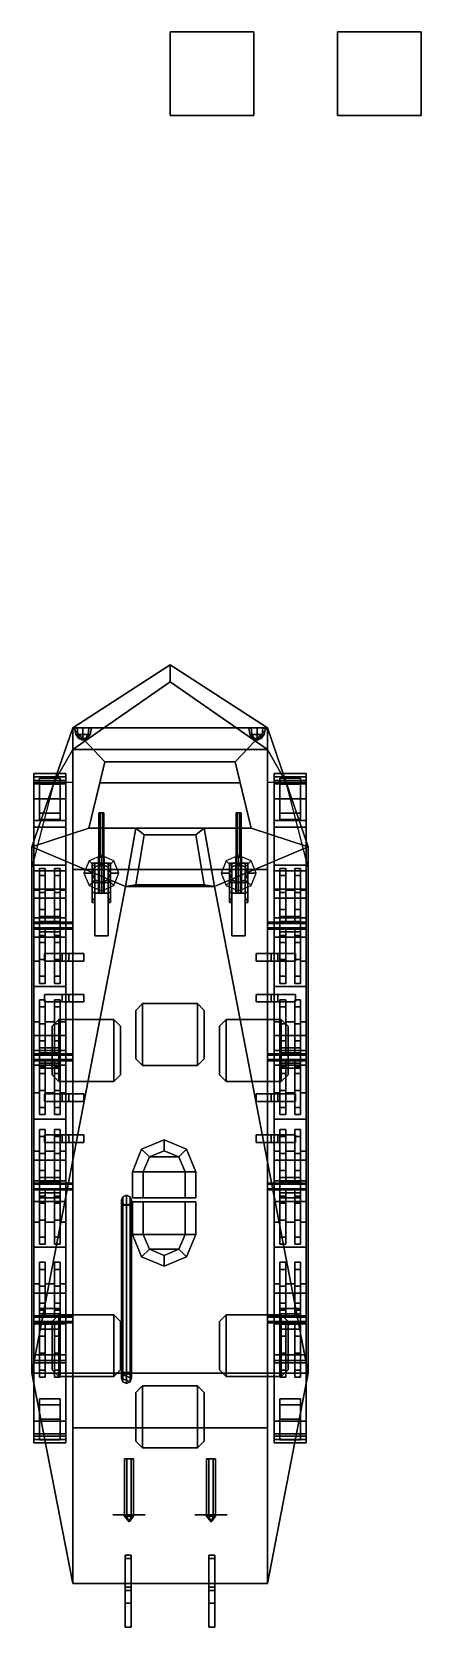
# Model space of a CAD drawing. Extents: x -1.6 to 3, y -6.1 to 13.
import ezdxf

# ---------------------------------------------------------------- set-up
doc = ezdxf.new("R2010")
doc.units = 0
doc.layers.get('0').update_dxf_attribs({"linetype": 'CONTINUOUS'})
for name, color, linetype in [('MG', 1, 'CONTINUOUS'), ('PROPELLER', 1, 'CONTINUOUS'), ('TRACKS', 3, 'CONTINUOUS'), ('TURRET', 2, 'CONTINUOUS'), ('WHEELS', 2, 'CONTINUOUS')]:
    doc.layers.add(name, color=color, linetype=linetype)

msp = doc.modelspace()

# ---------------------------------------------------------------- linework, layer by layer
for points in [[(1, 13, 1), (1, 13), (0, 13), (0, 13, 1)], [(1, 13), (1, 12), (0, 12), (0, 13)], [(0, 13), (0, 12), (0, 12, 1), (0, 13, 1)], [(0, 13, 1), (0, 12, 1), (1, 12, 1), (1, 13, 1)], [(1, 12, 1), (1, 12), (1, 13), (1, 13, 1)], [(3, 13), (3, 12), (2, 12), (2, 13)], [(2, 13), (2, 12), (3, 12), (3, 13)], [(0, 12, 1), (0, 12), (1, 12), (1, 12, 1)], [(1.163, 4.679, 2.16), (0, 5.432, 2.052), (0, 5.432, 2.052), (-1.163, 4.679, 2.16)], [(0, 5.432, 2.052), (0, 5.432, 1.929), (-1.163, 4.679, 1.93), (-1.163, 4.679, 2.16)], [(0, 5.432, 1.929), (0, 5.227, 1.423), (-1.163, 4.419, 1.067), (-1.163, 4.679, 1.93)], [(1.163, 4.679, 1.93), (0, 5.432, 1.929), (0, 5.432, 2.052), (1.163, 4.679, 2.16)], [(1.163, 4.419, 1.067), (0, 5.227, 1.423), (0, 5.432, 1.929), (1.163, 4.679, 1.93)], [(1.163, 4.419, 1.067), (-1.163, 4.419, 1.067), (0, 5.227, 1.423)], [(-1.163, 4.679, 1.93), (-1.65, 3.256, 1.93), (-1.65, 3.256, 2.16), (-1.163, 4.679, 2.16)], [(-1.388, 4.023, 1.37), (-1.65, 3.01, 1.327), (-1.65, 3.256, 1.93), (-1.163, 4.679, 1.93)], [(-1.163, 4.679, 2.16), (-1.65, 3.256, 2.16), (-0.97, 3.48, 2.16), (-0.78, 4.27, 2.16)], [(-1.163, 4.419, 1.067), (-1.388, 4.023, 1.37), (-1.163, 4.679, 1.93)], [(-1.163, 4.679, 2.16), (-0.78, 4.27, 2.16), (0.78, 4.27, 2.16), (1.163, 4.679, 2.16)], [(-0.969, 4.68, 2.331), (-0.94, 4.68, 2.26), (-1.111, 4.68, 2.189), (-1.14, 4.68, 2.26)], [(-1.04, 4.68, 2.36), (-0.969, 4.68, 2.331), (-1.14, 4.68, 2.26), (-1.111, 4.68, 2.331)], [(-1.101, 4.6, 2.321), (-1.111, 4.68, 2.331), (-1.14, 4.68, 2.26), (-1.127, 4.6, 2.26)], [(-1.127, 4.6, 2.26), (-1.14, 4.68, 2.26), (-1.111, 4.68, 2.189), (-1.101, 4.6, 2.199)], [(-1.075, 4.55, 2.295), (-1.101, 4.6, 2.321), (-1.127, 4.6, 2.26), (-1.09, 4.55, 2.26)], [(-1.09, 4.55, 2.26), (-1.127, 4.6, 2.26), (-1.101, 4.6, 2.199), (-1.075, 4.55, 2.225)], [(-0.94, 4.68, 2.26), (-0.969, 4.68, 2.189), (-1.04, 4.68, 2.16), (-1.111, 4.68, 2.189)], [(-1.101, 4.6, 2.199), (-1.111, 4.68, 2.189), (-1.04, 4.68, 2.16), (-1.04, 4.6, 2.173)], [(-1.04, 4.6, 2.347), (-1.04, 4.68, 2.36), (-1.111, 4.68, 2.331), (-1.101, 4.6, 2.321)], [(-1.075, 4.55, 2.225), (-1.101, 4.6, 2.199), (-1.04, 4.6, 2.173), (-1.04, 4.55, 2.21)], [(-1.04, 4.55, 2.31), (-1.04, 4.6, 2.347), (-1.101, 4.6, 2.321), (-1.075, 4.55, 2.295)], [(-1.04, 4.6, 2.173), (-1.04, 4.68, 2.16), (-0.969, 4.68, 2.189), (-0.979, 4.6, 2.199)], [(-0.979, 4.6, 2.321), (-0.969, 4.68, 2.331), (-1.04, 4.68, 2.36), (-1.04, 4.6, 2.347)], [(-1.04, 4.55, 2.21), (-1.04, 4.6, 2.173), (-0.979, 4.6, 2.199), (-1.005, 4.55, 2.225)], [(-1.005, 4.55, 2.295), (-0.979, 4.6, 2.321), (-1.04, 4.6, 2.347), (-1.04, 4.55, 2.31)], [(-0.99, 4.55, 2.26), (-0.953, 4.6, 2.26), (-0.979, 4.6, 2.321), (-1.005, 4.55, 2.295)], [(-1.005, 4.55, 2.225), (-0.979, 4.6, 2.199), (-0.953, 4.6, 2.26), (-0.99, 4.55, 2.26)], [(-0.953, 4.6, 2.26), (-0.94, 4.68, 2.26), (-0.969, 4.68, 2.331), (-0.979, 4.6, 2.321)], [(-0.979, 4.6, 2.199), (-0.969, 4.68, 2.189), (-0.94, 4.68, 2.26), (-0.953, 4.6, 2.26)], [(0.97, 3.48, 2.16), (1.65, 3.256, 2.16), (1.163, 4.679, 2.16), (0.78, 4.27, 2.16)], [(0.953, 4.6, 2.26), (0.94, 4.68, 2.26), (0.969, 4.68, 2.189), (0.979, 4.6, 2.199)], [(0.979, 4.6, 2.321), (0.969, 4.68, 2.331), (0.94, 4.68, 2.26), (0.953, 4.6, 2.26)], [(1.04, 4.68, 2.36), (1.111, 4.68, 2.331), (0.94, 4.68, 2.26), (0.969, 4.68, 2.331)], [(1.111, 4.68, 2.331), (1.14, 4.68, 2.26), (0.969, 4.68, 2.189), (0.94, 4.68, 2.26)], [(0.99, 4.55, 2.26), (0.953, 4.6, 2.26), (0.979, 4.6, 2.199), (1.005, 4.55, 2.225)], [(1.005, 4.55, 2.295), (0.979, 4.6, 2.321), (0.953, 4.6, 2.26), (0.99, 4.55, 2.26)], [(0.979, 4.6, 2.199), (0.969, 4.68, 2.189), (1.04, 4.68, 2.16), (1.04, 4.6, 2.173)], [(1.04, 4.6, 2.347), (1.04, 4.68, 2.36), (0.969, 4.68, 2.331), (0.979, 4.6, 2.321)], [(1.14, 4.68, 2.26), (1.111, 4.68, 2.189), (1.04, 4.68, 2.16), (0.969, 4.68, 2.189)], [(1.005, 4.55, 2.225), (0.979, 4.6, 2.199), (1.04, 4.6, 2.173), (1.04, 4.55, 2.21)], [(1.04, 4.55, 2.31), (1.04, 4.6, 2.347), (0.979, 4.6, 2.321), (1.005, 4.55, 2.295)], [(1.04, 4.6, 2.173), (1.04, 4.68, 2.16), (1.111, 4.68, 2.189), (1.101, 4.6, 2.199)], [(1.101, 4.6, 2.321), (1.111, 4.68, 2.331), (1.04, 4.68, 2.36), (1.04, 4.6, 2.347)], [(1.04, 4.55, 2.21), (1.04, 4.6, 2.173), (1.101, 4.6, 2.199), (1.075, 4.55, 2.225)], [(1.075, 4.55, 2.295), (1.101, 4.6, 2.321), (1.04, 4.6, 2.347), (1.04, 4.55, 2.31)], [(1.075, 4.55, 2.225), (1.101, 4.6, 2.199), (1.127, 4.6, 2.26), (1.09, 4.55, 2.26)], [(1.09, 4.55, 2.26), (1.127, 4.6, 2.26), (1.101, 4.6, 2.321), (1.075, 4.55, 2.295)], [(1.101, 4.6, 2.199), (1.111, 4.68, 2.189), (1.14, 4.68, 2.26), (1.127, 4.6, 2.26)], [(1.127, 4.6, 2.26), (1.14, 4.68, 2.26), (1.111, 4.68, 2.331), (1.101, 4.6, 2.321)], [(1.65, 3.256, 2.16), (1.65, 3.256, 1.93), (1.163, 4.679, 1.93), (1.163, 4.679, 2.16)], [(1.65, 3.256, 1.93), (1.65, 3.01, 1.327), (1.388, 4.023, 1.37), (1.163, 4.679, 1.93)], [(1.163, 4.679, 1.93), (1.388, 4.023, 1.37), (1.163, 4.419, 1.067)], [(-1.163, 4.419, 1.067), (-1.163, 4.023, 1.37), (-1.388, 4.023, 1.37)], [(-1.163, 4.419, 1.067), (-1.163, 2.983, 0.424), (-1.163, 0.903, 1.286), (-1.163, 3.01, 1.327)], [(1.163, 4.419, 1.067), (1.163, 2.983, 0.424), (-1.163, 2.983, 0.424), (-1.163, 4.419, 1.067)], [(-1.163, 4.419, 1.067), (-1.163, 4.419, 1.067), (-1.163, 3.01, 1.327), (-1.163, 4.023, 1.37)], [(-1.04, 4.53, 2.26), (-1.075, 4.55, 2.295), (-1.09, 4.55, 2.26), (-1.04, 4.53, 2.26)], [(-1.04, 4.53, 2.26), (-1.09, 4.55, 2.26), (-1.075, 4.55, 2.225), (-1.04, 4.53, 2.26)], [(-1.04, 4.53, 2.26), (-1.04, 4.55, 2.31), (-1.075, 4.55, 2.295), (-1.04, 4.53, 2.26)], [(-1.04, 4.53, 2.26), (-1.075, 4.55, 2.225), (-1.04, 4.55, 2.21), (-1.04, 4.53, 2.26)], [(-1.04, 4.53, 2.26), (-1.005, 4.55, 2.295), (-1.04, 4.55, 2.31), (-1.04, 4.53, 2.26)], [(-1.04, 4.53, 2.26), (-0.99, 4.55, 2.26), (-1.005, 4.55, 2.295), (-1.04, 4.53, 2.26)], [(-1.04, 4.53, 2.26), (-1.005, 4.55, 2.225), (-0.99, 4.55, 2.26), (-1.04, 4.53, 2.26)], [(-1.04, 4.53, 2.26), (-1.04, 4.55, 2.21), (-1.005, 4.55, 2.225), (-1.04, 4.53, 2.26)], [(1.04, 4.53, 2.26), (0.99, 4.55, 2.26), (1.005, 4.55, 2.225), (1.04, 4.53, 2.26)], [(1.04, 4.53, 2.26), (1.005, 4.55, 2.295), (0.99, 4.55, 2.26), (1.04, 4.53, 2.26)], [(1.04, 4.53, 2.26), (1.005, 4.55, 2.225), (1.04, 4.55, 2.21), (1.04, 4.53, 2.26)], [(1.04, 4.53, 2.26), (1.04, 4.55, 2.31), (1.005, 4.55, 2.295), (1.04, 4.53, 2.26)], [(1.04, 4.53, 2.26), (1.04, 4.55, 2.21), (1.075, 4.55, 2.225), (1.04, 4.53, 2.26)], [(1.04, 4.53, 2.26), (1.075, 4.55, 2.225), (1.09, 4.55, 2.26), (1.04, 4.53, 2.26)], [(1.04, 4.53, 2.26), (1.09, 4.55, 2.26), (1.075, 4.55, 2.295), (1.04, 4.53, 2.26)], [(1.04, 4.53, 2.26), (1.075, 4.55, 2.295), (1.04, 4.55, 2.31), (1.04, 4.53, 2.26)], [(1.163, 0.903, 1.286), (1.163, 2.983, 0.424), (1.163, 4.419, 1.067), (1.163, 3.01, 1.327)], [(1.163, 3.01, 1.327), (1.163, 4.419, 1.067), (1.163, 4.419, 1.067), (1.163, 4.023, 1.37)], [(1.163, 4.419, 1.067), (1.388, 4.023, 1.37), (1.163, 4.023, 1.37)], [(-0.78, 4.27, 2.16), (-0.97, 3.48, 2.16), (-0.97, 3.48, 2.76), (-0.84, 4.02, 2.76)], [(0.84, 4.02, 2.76), (0.78, 4.27, 2.16), (-0.78, 4.27, 2.16), (-0.84, 4.02, 2.76)], [(0.97, 3.48, 2.76), (0.97, 3.48, 2.16), (0.78, 4.27, 2.16), (0.84, 4.02, 2.76)], [(-0.84, 4.02, 2.76), (-0.97, 3.48, 2.76), (0.97, 3.48, 2.76), (0.84, 4.02, 2.76)], [(-0.97, 3.48, 2.16), (-1.65, 3.256, 2.16), (-0.53, 2.78, 2.162), (-0.41, 3.48, 2.16)], [(-0.97, 3.48, 2.76), (-0.97, 3.48, 2.16), (-0.41, 3.48, 2.16), (-0.41, 3.48, 2.76)], [(-0.41, 3.48, 2.16), (-0.53, 2.78, 2.162), (-0.53, 2.78, 2.76), (-0.41, 3.48, 2.76)], [(-0.41, 3.48, 2.76), (-0.53, 2.78, 2.76), (-0.41, 2.8, 3.49), (-0.31, 3.4, 3.49)], [(0.31, 3.4, 3.49), (0.41, 3.48, 2.76), (-0.41, 3.48, 2.76), (-0.31, 3.4, 3.49)], [(0.41, 2.8, 3.49), (0.53, 2.78, 2.76), (0.41, 3.48, 2.76), (0.31, 3.4, 3.49)], [(0.53, 2.78, 2.76), (0.53, 2.78, 2.162), (0.41, 3.48, 2.16), (0.41, 3.48, 2.76)], [(0.41, 3.48, 2.76), (0.41, 3.48, 2.16), (0.97, 3.48, 2.16), (0.97, 3.48, 2.76)], [(0.41, 3.48, 2.16), (0.53, 2.78, 2.162), (1.65, 3.256, 2.16), (0.97, 3.48, 2.16)], [(-1.65, 0.903, 1.286), (-1.65, -3.037, 1.272), (-1.65, -3.037, 2.19), (-1.65, 3.256, 2.16)], [(-1.65, 3.01, 1.327), (-1.65, 0.903, 1.286), (-1.65, 3.256, 2.16), (-1.65, 3.256, 1.93)], [(-1.65, 3.256, 2.16), (-1.65, -3.037, 2.19), (-1.65, -3.037, 2.19), (-0.53, 2.78, 2.162)], [(-0.31, 3.4, 3.49), (-0.41, 2.8, 3.49), (0.41, 2.8, 3.49), (0.31, 3.4, 3.49)], [(0.53, 2.78, 2.162), (1.65, -3.037, 2.19), (1.65, -3.037, 2.19), (1.65, 3.256, 2.16)], [(1.65, -3.037, 2.19), (1.65, -3.037, 1.272), (1.65, 0.903, 1.286), (1.65, 3.256, 2.16)], [(1.65, 3.256, 2.16), (1.65, 0.903, 1.286), (1.65, 3.01, 1.327), (1.65, 3.256, 1.93)], [(-0.968, 3.088, 2.16), (-1.03, 2.94, 2.16), (-0.93, 2.94, 2.76), (-0.898, 3.018, 2.76)], [(-0.82, 3.15, 2.16), (-0.968, 3.088, 2.16), (-0.898, 3.018, 2.76), (-0.82, 3.05, 2.76)], [(-0.672, 3.088, 2.16), (-0.82, 3.15, 2.16), (-0.82, 3.05, 2.76), (-0.742, 3.018, 2.76)], [(-0.61, 2.94, 2.16), (-0.672, 3.088, 2.16), (-0.742, 3.018, 2.76), (-0.71, 2.94, 2.76)], [(0.672, 3.088, 2.16), (0.61, 2.94, 2.16), (0.71, 2.94, 2.76), (0.742, 3.018, 2.76)], [(0.82, 3.15, 2.16), (0.672, 3.088, 2.16), (0.742, 3.018, 2.76), (0.82, 3.05, 2.76)], [(0.968, 3.088, 2.16), (0.82, 3.15, 2.16), (0.82, 3.05, 2.76), (0.898, 3.018, 2.76)], [(1.03, 2.94, 2.16), (0.968, 3.088, 2.16), (0.898, 3.018, 2.76), (0.93, 2.94, 2.76)], [(-1.163, 2.983, 0.424), (-1.163, -3.694, 0.424), (-1.163, -3.037, 1.272), (-1.163, 0.903, 1.286)], [(1.163, 2.983, 0.424), (1.163, -3.694, 0.424), (-1.163, -3.694, 0.424), (-1.163, 2.983, 0.424)], [(-1.03, 2.94, 2.16), (-0.968, 2.792, 2.16), (-0.898, 2.862, 2.76), (-0.93, 2.94, 2.76)], [(-0.968, 2.792, 2.16), (-0.82, 2.73, 2.16), (-0.82, 2.83, 2.76), (-0.898, 2.862, 2.76)], [(-0.82, 2.73, 2.16), (-0.672, 2.792, 2.16), (-0.742, 2.862, 2.76), (-0.82, 2.83, 2.76)], [(-0.672, 2.792, 2.16), (-0.61, 2.94, 2.16), (-0.71, 2.94, 2.76), (-0.742, 2.862, 2.76)], [(0.61, 2.94, 2.16), (0.672, 2.792, 2.16), (0.742, 2.862, 2.76), (0.71, 2.94, 2.76)], [(0.672, 2.792, 2.16), (0.82, 2.73, 2.16), (0.82, 2.83, 2.76), (0.742, 2.862, 2.76)], [(0.82, 2.73, 2.16), (0.968, 2.792, 2.16), (0.898, 2.862, 2.76), (0.82, 2.83, 2.76)], [(0.968, 2.792, 2.16), (1.03, 2.94, 2.16), (0.93, 2.94, 2.76), (0.898, 2.862, 2.76)], [(1.163, -3.037, 1.272), (1.163, -3.694, 0.424), (1.163, 2.983, 0.424), (1.163, 0.903, 1.286)], [(-0.53, 2.78, 2.162), (-1.65, -3.037, 2.19), (1.65, -3.037, 2.19), (0.53, 2.78, 2.162)], [(-1.628, 2.736, 0.287), (-1.628, 2.34, 0.328), (-1.628, 2.353, 0.479), (-1.628, 2.736, 0.356)], [(-1.56, 2.736, 0.356), (-1.56, 2.736, 0.287), (-1.628, 2.736, 0.287), (-1.628, 2.736, 0.356)], [(-1.56, 2.736, 0.287), (-1.56, 2.34, 0.328), (-1.628, 2.34, 0.328), (-1.628, 2.736, 0.287)], [(-1.628, 2.736, 0.356), (-1.628, 2.353, 0.479), (-1.56, 2.353, 0.479), (-1.56, 2.736, 0.356)], [(-1.56, 2.353, 0.479), (-1.56, 2.34, 0.328), (-1.56, 2.736, 0.287), (-1.56, 2.736, 0.356)], [(-1.382, 2.736, 0.356), (-1.382, 2.736, 0.287), (-1.491, 2.736, 0.287), (-1.491, 2.736, 0.356)], [(-1.491, 2.736, 0.287), (-1.491, 2.34, 0.328), (-1.491, 2.353, 0.479), (-1.491, 2.736, 0.356)], [(-1.382, 2.736, 0.287), (-1.382, 2.34, 0.328), (-1.491, 2.34, 0.328), (-1.491, 2.736, 0.287)], [(-1.491, 2.736, 0.356), (-1.491, 2.353, 0.479), (-1.382, 2.353, 0.479), (-1.382, 2.736, 0.356)], [(-1.382, 2.353, 0.479), (-1.382, 2.34, 0.328), (-1.382, 2.736, 0.287), (-1.382, 2.736, 0.356)], [(-1.245, 2.736, 0.287), (-1.245, 2.34, 0.328), (-1.313, 2.34, 0.328), (-1.313, 2.736, 0.287)], [(-1.313, 2.736, 0.356), (-1.313, 2.353, 0.479), (-1.245, 2.353, 0.479), (-1.245, 2.736, 0.356)], [(-1.245, 2.736, 0.356), (-1.245, 2.736, 0.287), (-1.313, 2.736, 0.287), (-1.313, 2.736, 0.356)], [(-1.313, 2.736, 0.287), (-1.313, 2.34, 0.328), (-1.313, 2.353, 0.479), (-1.313, 2.736, 0.356)], [(-1.245, 2.353, 0.479), (-1.245, 2.34, 0.328), (-1.245, 2.736, 0.287), (-1.245, 2.736, 0.356)], [(-0.41, 2.8, 3.49), (-0.53, 2.78, 2.76), (0.53, 2.78, 2.76), (0.41, 2.8, 3.49)], [(-0.53, 2.78, 2.76), (-0.53, 2.78, 2.162), (0.53, 2.78, 2.162), (0.53, 2.78, 2.76)], [(1.245, 2.736, 0.356), (1.245, 2.353, 0.479), (1.313, 2.353, 0.479), (1.313, 2.736, 0.356)], [(1.245, 2.736, 0.287), (1.245, 2.34, 0.328), (1.245, 2.353, 0.479), (1.245, 2.736, 0.356)], [(1.313, 2.736, 0.287), (1.313, 2.34, 0.328), (1.245, 2.34, 0.328), (1.245, 2.736, 0.287)], [(1.313, 2.736, 0.356), (1.313, 2.736, 0.287), (1.245, 2.736, 0.287), (1.245, 2.736, 0.356)], [(1.313, 2.353, 0.479), (1.313, 2.34, 0.328), (1.313, 2.736, 0.287), (1.313, 2.736, 0.356)], [(1.382, 2.736, 0.356), (1.382, 2.353, 0.479), (1.491, 2.353, 0.479), (1.491, 2.736, 0.356)], [(1.382, 2.736, 0.287), (1.382, 2.34, 0.328), (1.382, 2.353, 0.479), (1.382, 2.736, 0.356)], [(1.491, 2.736, 0.287), (1.491, 2.34, 0.328), (1.382, 2.34, 0.328), (1.382, 2.736, 0.287)], [(1.491, 2.736, 0.356), (1.491, 2.736, 0.287), (1.382, 2.736, 0.287), (1.382, 2.736, 0.356)], [(1.491, 2.353, 0.479), (1.491, 2.34, 0.328), (1.491, 2.736, 0.287), (1.491, 2.736, 0.356)], [(1.56, 2.736, 0.356), (1.56, 2.353, 0.479), (1.628, 2.353, 0.479), (1.628, 2.736, 0.356)], [(1.56, 2.736, 0.287), (1.56, 2.34, 0.328), (1.56, 2.353, 0.479), (1.56, 2.736, 0.356)], [(1.628, 2.736, 0.287), (1.628, 2.34, 0.328), (1.56, 2.34, 0.328), (1.56, 2.736, 0.287)], [(1.628, 2.736, 0.356), (1.628, 2.736, 0.287), (1.56, 2.736, 0.287), (1.56, 2.736, 0.356)], [(1.628, 2.353, 0.479), (1.628, 2.34, 0.328), (1.628, 2.736, 0.287), (1.628, 2.736, 0.356)], [(-1.628, 2.34, 0.328), (-1.628, 2.285, 0.328), (-1.628, 2.271, 0.479), (-1.628, 2.353, 0.479)], [(-1.628, 2.353, 0.479), (-1.628, 2.271, 0.479), (-1.163, 2.271, 0.479), (-1.163, 2.353, 0.479)], [(-1.163, 2.34, 0.328), (-1.163, 2.285, 0.328), (-1.628, 2.285, 0.328), (-1.628, 2.34, 0.328)], [(-1.163, 2.353, 0.479), (-1.163, 2.34, 0.328), (-1.56, 2.34, 0.328), (-1.56, 2.353, 0.479)], [(1.56, 2.353, 0.479), (1.56, 2.34, 0.328), (1.163, 2.34, 0.328), (1.163, 2.353, 0.479)], [(1.628, 2.271, 0.479), (1.628, 2.353, 0.479), (1.163, 2.353, 0.479), (1.163, 2.271, 0.479)], [(1.163, 2.285, 0.328), (1.163, 2.34, 0.328), (1.628, 2.34, 0.328), (1.628, 2.285, 0.328)], [(1.628, 2.285, 0.328), (1.628, 2.34, 0.328), (1.628, 2.353, 0.479), (1.628, 2.271, 0.479)], [(-1.628, 1.888, 0.287), (-1.628, 2.285, 0.328), (-1.56, 2.285, 0.328), (-1.56, 1.888, 0.287)], [(-1.628, 2.271, 0.479), (-1.628, 2.285, 0.328), (-1.628, 1.888, 0.287), (-1.628, 1.888, 0.356)], [(-1.56, 1.888, 0.356), (-1.56, 2.271, 0.479), (-1.628, 2.271, 0.479), (-1.628, 1.888, 0.356)], [(-1.56, 2.271, 0.479), (-1.56, 2.285, 0.328), (-1.163, 2.285, 0.328), (-1.163, 2.271, 0.479)], [(-1.56, 1.888, 0.287), (-1.56, 2.285, 0.328), (-1.56, 2.271, 0.479), (-1.56, 1.888, 0.356)], [(-1.491, 2.271, 0.479), (-1.491, 2.285, 0.328), (-1.491, 1.888, 0.287), (-1.491, 1.888, 0.356)], [(-1.491, 1.888, 0.287), (-1.491, 2.285, 0.328), (-1.382, 2.285, 0.328), (-1.382, 1.888, 0.287)], [(-1.382, 1.888, 0.356), (-1.382, 2.271, 0.479), (-1.491, 2.271, 0.479), (-1.491, 1.888, 0.356)], [(-1.382, 1.888, 0.287), (-1.382, 2.285, 0.328), (-1.382, 2.271, 0.479), (-1.382, 1.888, 0.356)], [(-1.313, 1.888, 0.287), (-1.313, 2.285, 0.328), (-1.245, 2.285, 0.328), (-1.245, 1.888, 0.287)], [(-1.313, 2.271, 0.479), (-1.313, 2.285, 0.328), (-1.313, 1.888, 0.287), (-1.313, 1.888, 0.356)], [(-1.245, 1.888, 0.356), (-1.245, 2.271, 0.479), (-1.313, 2.271, 0.479), (-1.313, 1.888, 0.356)], [(-1.245, 1.888, 0.287), (-1.245, 2.285, 0.328), (-1.245, 2.271, 0.479), (-1.245, 1.888, 0.356)], [(1.163, 2.271, 0.479), (1.163, 2.285, 0.328), (1.56, 2.285, 0.328), (1.56, 2.271, 0.479)], [(1.245, 2.271, 0.479), (1.245, 2.285, 0.328), (1.245, 1.888, 0.287), (1.245, 1.888, 0.356)], [(1.245, 1.888, 0.287), (1.245, 2.285, 0.328), (1.313, 2.285, 0.328), (1.313, 1.888, 0.287)], [(1.313, 1.888, 0.356), (1.313, 2.271, 0.479), (1.245, 2.271, 0.479), (1.245, 1.888, 0.356)], [(1.313, 1.888, 0.287), (1.313, 2.285, 0.328), (1.313, 2.271, 0.479), (1.313, 1.888, 0.356)], [(1.382, 2.271, 0.479), (1.382, 2.285, 0.328), (1.382, 1.888, 0.287), (1.382, 1.888, 0.356)], [(1.382, 1.888, 0.287), (1.382, 2.285, 0.328), (1.491, 2.285, 0.328), (1.491, 1.888, 0.287)], [(1.491, 1.888, 0.356), (1.491, 2.271, 0.479), (1.382, 2.271, 0.479), (1.382, 1.888, 0.356)], [(1.491, 1.888, 0.287), (1.491, 2.285, 0.328), (1.491, 2.271, 0.479), (1.491, 1.888, 0.356)], [(1.56, 2.271, 0.479), (1.56, 2.285, 0.328), (1.56, 1.888, 0.287), (1.56, 1.888, 0.356)], [(1.56, 1.888, 0.287), (1.56, 2.285, 0.328), (1.628, 2.285, 0.328), (1.628, 1.888, 0.287)], [(1.628, 1.888, 0.356), (1.628, 2.271, 0.479), (1.56, 2.271, 0.479), (1.56, 1.888, 0.356)], [(1.628, 1.888, 0.287), (1.628, 2.285, 0.328), (1.628, 2.271, 0.479), (1.628, 1.888, 0.356)], [(-1.03, 1.98, 2.36), (-1.03, 1.98, 2.16), (-1.5, 1.98, 2.16), (-1.5, 1.98, 2.36)], [(-1.5, 1.98, 2.36), (-1.5, 1.98, 2.16), (-1.5, 1.89, 2.16), (-1.5, 1.89, 2.36)], [(-1.03, 1.98, 2.36), (-1.03, 1.98, 2.36), (-1.5, 1.98, 2.36), (-1.29, 1.98, 2.46)], [(-1.29, 1.98, 2.46), (-1.5, 1.98, 2.36), (-1.5, 1.89, 2.36), (-1.29, 1.89, 2.46)], [(-1.03, 1.98, 2.65), (-1.03, 1.98, 2.36), (-1.29, 1.98, 2.46), (-1.21, 1.98, 2.65)], [(-1.21, 1.98, 2.65), (-1.29, 1.98, 2.46), (-1.29, 1.89, 2.46), (-1.21, 1.89, 2.65)], [(-1.21, 1.89, 2.65), (-1.03, 1.89, 2.65), (-1.03, 1.98, 2.65), (-1.21, 1.98, 2.65)], [(-1.03, 1.89, 2.65), (-1.03, 1.89, 2.16), (-1.03, 1.98, 2.16), (-1.03, 1.98, 2.65)], [(1.03, 1.98, 2.65), (1.03, 1.98, 2.16), (1.03, 1.89, 2.16), (1.03, 1.89, 2.65)], [(1.5, 1.98, 2.16), (1.03, 1.98, 2.16), (1.03, 1.98, 2.36), (1.5, 1.98, 2.36)], [(1.29, 1.98, 2.46), (1.03, 1.98, 2.36), (1.03, 1.98, 2.65), (1.21, 1.98, 2.65)], [(1.5, 1.98, 2.36), (1.03, 1.98, 2.36), (1.03, 1.98, 2.36), (1.29, 1.98, 2.46)], [(1.21, 1.98, 2.65), (1.03, 1.98, 2.65), (1.03, 1.89, 2.65), (1.21, 1.89, 2.65)], [(1.21, 1.89, 2.65), (1.29, 1.89, 2.46), (1.29, 1.98, 2.46), (1.21, 1.98, 2.65)], [(1.29, 1.89, 2.46), (1.5, 1.89, 2.36), (1.5, 1.98, 2.36), (1.29, 1.98, 2.46)], [(1.5, 1.89, 2.36), (1.5, 1.89, 2.16), (1.5, 1.98, 2.16), (1.5, 1.98, 2.36)], [(-1.628, 1.888, 0.356), (-1.628, 1.888, 0.287), (-1.56, 1.888, 0.287), (-1.56, 1.888, 0.356)], [(-1.5, 1.89, 2.16), (-1.03, 1.89, 2.16), (-1.03, 1.89, 2.36), (-1.5, 1.89, 2.36)], [(-1.5, 1.89, 2.36), (-1.03, 1.89, 2.36), (-1.03, 1.89, 2.36), (-1.29, 1.89, 2.46)], [(-1.491, 1.888, 0.356), (-1.491, 1.888, 0.287), (-1.382, 1.888, 0.287), (-1.382, 1.888, 0.356)], [(-1.313, 1.888, 0.356), (-1.313, 1.888, 0.287), (-1.245, 1.888, 0.287), (-1.245, 1.888, 0.356)], [(-1.29, 1.89, 2.46), (-1.03, 1.89, 2.36), (-1.03, 1.89, 2.65), (-1.21, 1.89, 2.65)], [(1.03, 1.89, 2.36), (1.03, 1.89, 2.16), (1.5, 1.89, 2.16), (1.5, 1.89, 2.36)], [(1.03, 1.89, 2.65), (1.03, 1.89, 2.36), (1.29, 1.89, 2.46), (1.21, 1.89, 2.65)], [(1.03, 1.89, 2.36), (1.03, 1.89, 2.36), (1.5, 1.89, 2.36), (1.29, 1.89, 2.46)], [(1.245, 1.888, 0.356), (1.245, 1.888, 0.287), (1.313, 1.888, 0.287), (1.313, 1.888, 0.356)], [(1.382, 1.888, 0.356), (1.382, 1.888, 0.287), (1.491, 1.888, 0.287), (1.491, 1.888, 0.356)], [(1.56, 1.888, 0.356), (1.56, 1.888, 0.287), (1.628, 1.888, 0.287), (1.628, 1.888, 0.356)], [(-1.03, 1.49, 2.36), (-1.03, 1.49, 2.16), (-1.5, 1.49, 2.16), (-1.5, 1.49, 2.36)], [(-1.5, 1.49, 2.36), (-1.5, 1.49, 2.16), (-1.5, 1.4, 2.16), (-1.5, 1.4, 2.36)], [(-1.29, 1.49, 2.46), (-1.5, 1.49, 2.36), (-1.5, 1.4, 2.36), (-1.29, 1.4, 2.46)], [(-1.03, 1.49, 2.36), (-1.03, 1.49, 2.36), (-1.5, 1.49, 2.36), (-1.29, 1.49, 2.46)], [(-1.5, 1.4, 2.16), (-1.03, 1.4, 2.16), (-1.03, 1.4, 2.36), (-1.5, 1.4, 2.36)], [(-1.5, 1.4, 2.36), (-1.03, 1.4, 2.36), (-1.03, 1.4, 2.36), (-1.29, 1.4, 2.46)], [(-1.21, 1.49, 2.65), (-1.29, 1.49, 2.46), (-1.29, 1.4, 2.46), (-1.21, 1.4, 2.65)], [(-1.03, 1.49, 2.65), (-1.03, 1.49, 2.36), (-1.29, 1.49, 2.46), (-1.21, 1.49, 2.65)], [(-1.29, 1.4, 2.46), (-1.03, 1.4, 2.36), (-1.03, 1.4, 2.65), (-1.21, 1.4, 2.65)], [(-1.21, 1.4, 2.65), (-1.03, 1.4, 2.65), (-1.03, 1.49, 2.65), (-1.21, 1.49, 2.65)], [(-1.03, 1.4, 2.65), (-1.03, 1.4, 2.16), (-1.03, 1.49, 2.16), (-1.03, 1.49, 2.65)], [(-0.33, 1.38, 2.19), (-0.33, 1.38, 2.16), (-0.41, 1.3, 2.16), (-0.41, 1.3, 2.19)], [(-0.41, 1.3, 2.19), (-0.41, 0.72, 2.19), (-0.33, 0.64, 2.19), (-0.33, 1.38, 2.19)], [(0.33, 1.38, 2.19), (0.33, 1.38, 2.16), (-0.33, 1.38, 2.16), (-0.33, 1.38, 2.19)], [(-0.33, 1.38, 2.19), (-0.33, 0.64, 2.19), (0.33, 0.64, 2.19), (0.33, 1.38, 2.19)], [(0.41, 0.72, 2.19), (0.41, 1.3, 2.19), (0.33, 1.38, 2.19), (0.33, 0.64, 2.19)], [(0.41, 1.3, 2.19), (0.41, 1.3, 2.16), (0.33, 1.38, 2.16), (0.33, 1.38, 2.19)], [(1.03, 1.49, 2.65), (1.03, 1.49, 2.16), (1.03, 1.4, 2.16), (1.03, 1.4, 2.65)], [(1.29, 1.49, 2.46), (1.03, 1.49, 2.36), (1.03, 1.49, 2.65), (1.21, 1.49, 2.65)], [(1.5, 1.49, 2.16), (1.03, 1.49, 2.16), (1.03, 1.49, 2.36), (1.5, 1.49, 2.36)], [(1.5, 1.49, 2.36), (1.03, 1.49, 2.36), (1.03, 1.49, 2.36), (1.29, 1.49, 2.46)], [(1.21, 1.49, 2.65), (1.03, 1.49, 2.65), (1.03, 1.4, 2.65), (1.21, 1.4, 2.65)], [(1.03, 1.4, 2.65), (1.03, 1.4, 2.36), (1.29, 1.4, 2.46), (1.21, 1.4, 2.65)], [(1.03, 1.4, 2.36), (1.03, 1.4, 2.16), (1.5, 1.4, 2.16), (1.5, 1.4, 2.36)], [(1.03, 1.4, 2.36), (1.03, 1.4, 2.36), (1.5, 1.4, 2.36), (1.29, 1.4, 2.46)], [(1.21, 1.4, 2.65), (1.29, 1.4, 2.46), (1.29, 1.49, 2.46), (1.21, 1.49, 2.65)], [(1.29, 1.4, 2.46), (1.5, 1.4, 2.36), (1.5, 1.49, 2.36), (1.29, 1.49, 2.46)], [(1.5, 1.4, 2.36), (1.5, 1.4, 2.16), (1.5, 1.49, 2.16), (1.5, 1.49, 2.36)], [(-1.628, 1.163, 0.287), (-1.628, 0.766, 0.328), (-1.628, 0.78, 0.479), (-1.628, 1.163, 0.356)], [(-1.56, 1.163, 0.356), (-1.56, 1.163, 0.287), (-1.628, 1.163, 0.287), (-1.628, 1.163, 0.356)], [(-1.56, 1.163, 0.287), (-1.56, 0.766, 0.328), (-1.628, 0.766, 0.328), (-1.628, 1.163, 0.287)], [(-1.628, 1.163, 0.356), (-1.628, 0.78, 0.479), (-1.56, 0.78, 0.479), (-1.56, 1.163, 0.356)], [(-1.56, 0.78, 0.479), (-1.56, 0.766, 0.328), (-1.56, 1.163, 0.287), (-1.56, 1.163, 0.356)], [(-1.491, 1.163, 0.287), (-1.491, 0.766, 0.328), (-1.491, 0.78, 0.479), (-1.491, 1.163, 0.356)], [(-1.382, 1.163, 0.356), (-1.382, 1.163, 0.287), (-1.491, 1.163, 0.287), (-1.491, 1.163, 0.356)], [(-1.382, 1.163, 0.287), (-1.382, 0.766, 0.328), (-1.491, 0.766, 0.328), (-1.491, 1.163, 0.287)], [(-1.491, 1.163, 0.356), (-1.491, 0.78, 0.479), (-1.382, 0.78, 0.479), (-1.382, 1.163, 0.356)], [(-1.41, 1.11, 2.19), (-1.41, 0.53, 2.19), (-1.33, 0.45, 2.19), (-1.33, 1.19, 2.19)], [(-1.33, 1.19, 2.19), (-1.33, 1.19, 2.16), (-1.41, 1.11, 2.16), (-1.41, 1.11, 2.19)], [(-1.382, 0.78, 0.479), (-1.382, 0.766, 0.328), (-1.382, 1.163, 0.287), (-1.382, 1.163, 0.356)], [(-1.33, 1.19, 2.19), (-1.33, 0.45, 2.19), (-0.67, 0.45, 2.19), (-0.67, 1.19, 2.19)], [(-0.67, 1.19, 2.19), (-0.67, 1.19, 2.16), (-1.33, 1.19, 2.16), (-1.33, 1.19, 2.19)], [(-1.313, 1.163, 0.287), (-1.313, 0.766, 0.328), (-1.313, 0.78, 0.479), (-1.313, 1.163, 0.356)], [(-1.245, 1.163, 0.356), (-1.245, 1.163, 0.287), (-1.313, 1.163, 0.287), (-1.313, 1.163, 0.356)], [(-1.313, 1.163, 0.356), (-1.313, 0.78, 0.479), (-1.245, 0.78, 0.479), (-1.245, 1.163, 0.356)], [(-1.245, 1.163, 0.287), (-1.245, 0.766, 0.328), (-1.313, 0.766, 0.328), (-1.313, 1.163, 0.287)], [(-1.245, 0.78, 0.479), (-1.245, 0.766, 0.328), (-1.245, 1.163, 0.287), (-1.245, 1.163, 0.356)], [(-0.59, 1.11, 2.19), (-0.59, 1.11, 2.16), (-0.67, 1.19, 2.16), (-0.67, 1.19, 2.19)], [(-0.59, 0.53, 2.19), (-0.59, 1.11, 2.19), (-0.67, 1.19, 2.19), (-0.67, 0.45, 2.19)], [(-0.41, 1.3, 2.16), (-0.41, 0.72, 2.17), (-0.41, 0.72, 2.19), (-0.41, 1.3, 2.19)], [(0.41, 0.72, 2.16), (0.41, 1.3, 2.16), (0.41, 1.3, 2.19), (0.41, 0.72, 2.19)], [(0.59, 1.11, 2.19), (0.59, 0.53, 2.19), (0.67, 0.45, 2.19), (0.67, 1.19, 2.19)], [(0.67, 1.19, 2.19), (0.67, 1.19, 2.16), (0.59, 1.11, 2.16), (0.59, 1.11, 2.19)], [(1.33, 1.19, 2.19), (1.33, 1.19, 2.16), (0.67, 1.19, 2.16), (0.67, 1.19, 2.19)], [(0.67, 1.19, 2.19), (0.67, 0.45, 2.19), (1.33, 0.45, 2.19), (1.33, 1.19, 2.19)], [(1.313, 1.163, 0.356), (1.313, 1.163, 0.287), (1.245, 1.163, 0.287), (1.245, 1.163, 0.356)], [(1.313, 1.163, 0.287), (1.313, 0.766, 0.328), (1.245, 0.766, 0.328), (1.245, 1.163, 0.287)], [(1.245, 1.163, 0.287), (1.245, 0.766, 0.328), (1.245, 0.78, 0.479), (1.245, 1.163, 0.356)], [(1.245, 1.163, 0.356), (1.245, 0.78, 0.479), (1.313, 0.78, 0.479), (1.313, 1.163, 0.356)], [(1.313, 0.78, 0.479), (1.313, 0.766, 0.328), (1.313, 1.163, 0.287), (1.313, 1.163, 0.356)], [(1.41, 0.53, 2.19), (1.41, 1.11, 2.19), (1.33, 1.19, 2.19), (1.33, 0.45, 2.19)], [(1.41, 1.11, 2.19), (1.41, 1.11, 2.16), (1.33, 1.19, 2.16), (1.33, 1.19, 2.19)], [(1.491, 1.163, 0.356), (1.491, 1.163, 0.287), (1.382, 1.163, 0.287), (1.382, 1.163, 0.356)], [(1.491, 1.163, 0.287), (1.491, 0.766, 0.328), (1.382, 0.766, 0.328), (1.382, 1.163, 0.287)], [(1.382, 1.163, 0.287), (1.382, 0.766, 0.328), (1.382, 0.78, 0.479), (1.382, 1.163, 0.356)], [(1.382, 1.163, 0.356), (1.382, 0.78, 0.479), (1.491, 0.78, 0.479), (1.491, 1.163, 0.356)], [(1.491, 0.78, 0.479), (1.491, 0.766, 0.328), (1.491, 1.163, 0.287), (1.491, 1.163, 0.356)], [(1.628, 1.163, 0.356), (1.628, 1.163, 0.287), (1.56, 1.163, 0.287), (1.56, 1.163, 0.356)], [(1.628, 1.163, 0.287), (1.628, 0.766, 0.328), (1.56, 0.766, 0.328), (1.56, 1.163, 0.287)], [(1.56, 1.163, 0.287), (1.56, 0.766, 0.328), (1.56, 0.78, 0.479), (1.56, 1.163, 0.356)], [(1.56, 1.163, 0.356), (1.56, 0.78, 0.479), (1.628, 0.78, 0.479), (1.628, 1.163, 0.356)], [(1.628, 0.78, 0.479), (1.628, 0.766, 0.328), (1.628, 1.163, 0.287), (1.628, 1.163, 0.356)], [(-1.41, 1.11, 2.16), (-1.41, 0.53, 2.17), (-1.41, 0.53, 2.19), (-1.41, 1.11, 2.19)], [(-0.59, 0.53, 2.16), (-0.59, 1.11, 2.16), (-0.59, 1.11, 2.19), (-0.59, 0.53, 2.19)], [(0.59, 1.11, 2.16), (0.59, 0.53, 2.17), (0.59, 0.53, 2.19), (0.59, 1.11, 2.19)], [(1.41, 0.53, 2.16), (1.41, 1.11, 2.16), (1.41, 1.11, 2.19), (1.41, 0.53, 2.19)], [(-1.628, 0.78, 0.479), (-1.628, 0.698, 0.479), (-1.163, 0.698, 0.479), (-1.163, 0.78, 0.479)], [(-1.628, 0.766, 0.328), (-1.628, 0.711, 0.328), (-1.628, 0.698, 0.479), (-1.628, 0.78, 0.479)], [(-1.163, 0.766, 0.328), (-1.163, 0.711, 0.328), (-1.628, 0.711, 0.328), (-1.628, 0.766, 0.328)], [(-1.163, 0.78, 0.479), (-1.163, 0.766, 0.328), (-1.56, 0.766, 0.328), (-1.56, 0.78, 0.479)], [(1.628, 0.698, 0.479), (1.628, 0.78, 0.479), (1.163, 0.78, 0.479), (1.163, 0.698, 0.479)], [(1.56, 0.78, 0.479), (1.56, 0.766, 0.328), (1.163, 0.766, 0.328), (1.163, 0.78, 0.479)], [(1.163, 0.711, 0.328), (1.163, 0.766, 0.328), (1.628, 0.766, 0.328), (1.628, 0.711, 0.328)], [(1.628, 0.711, 0.328), (1.628, 0.766, 0.328), (1.628, 0.78, 0.479), (1.628, 0.698, 0.479)], [(-1.628, 0.698, 0.479), (-1.628, 0.711, 0.328), (-1.628, 0.315, 0.287), (-1.628, 0.315, 0.356)], [(-1.628, 0.315, 0.287), (-1.628, 0.711, 0.328), (-1.56, 0.711, 0.328), (-1.56, 0.315, 0.287)], [(-1.56, 0.315, 0.356), (-1.56, 0.698, 0.479), (-1.628, 0.698, 0.479), (-1.628, 0.315, 0.356)], [(-1.56, 0.315, 0.287), (-1.56, 0.711, 0.328), (-1.56, 0.698, 0.479), (-1.56, 0.315, 0.356)], [(-1.56, 0.698, 0.479), (-1.56, 0.711, 0.328), (-1.163, 0.711, 0.328), (-1.163, 0.698, 0.479)], [(-1.491, 0.698, 0.479), (-1.491, 0.711, 0.328), (-1.491, 0.315, 0.287), (-1.491, 0.315, 0.356)], [(-1.491, 0.315, 0.287), (-1.491, 0.711, 0.328), (-1.382, 0.711, 0.328), (-1.382, 0.315, 0.287)], [(-1.382, 0.315, 0.356), (-1.382, 0.698, 0.479), (-1.491, 0.698, 0.479), (-1.491, 0.315, 0.356)], [(-1.382, 0.315, 0.287), (-1.382, 0.711, 0.328), (-1.382, 0.698, 0.479), (-1.382, 0.315, 0.356)], [(-1.313, 0.698, 0.479), (-1.313, 0.711, 0.328), (-1.313, 0.315, 0.287), (-1.313, 0.315, 0.356)], [(-1.313, 0.315, 0.287), (-1.313, 0.711, 0.328), (-1.245, 0.711, 0.328), (-1.245, 0.315, 0.287)], [(-1.245, 0.315, 0.356), (-1.245, 0.698, 0.479), (-1.313, 0.698, 0.479), (-1.313, 0.315, 0.356)], [(-1.245, 0.315, 0.287), (-1.245, 0.711, 0.328), (-1.245, 0.698, 0.479), (-1.245, 0.315, 0.356)], [(-0.41, 0.72, 2.19), (-0.41, 0.72, 2.17), (-0.33, 0.64, 2.17), (-0.33, 0.64, 2.19)], [(-0.33, 0.64, 2.19), (-0.33, 0.64, 2.17), (0.33, 0.64, 2.17), (0.33, 0.64, 2.19)], [(0.33, 0.64, 2.19), (0.33, 0.64, 2.16), (0.41, 0.72, 2.16), (0.41, 0.72, 2.19)], [(1.163, 0.698, 0.479), (1.163, 0.711, 0.328), (1.56, 0.711, 0.328), (1.56, 0.698, 0.479)], [(1.245, 0.315, 0.287), (1.245, 0.711, 0.328), (1.313, 0.711, 0.328), (1.313, 0.315, 0.287)], [(1.245, 0.698, 0.479), (1.245, 0.711, 0.328), (1.245, 0.315, 0.287), (1.245, 0.315, 0.356)], [(1.313, 0.315, 0.356), (1.313, 0.698, 0.479), (1.245, 0.698, 0.479), (1.245, 0.315, 0.356)], [(1.313, 0.315, 0.287), (1.313, 0.711, 0.328), (1.313, 0.698, 0.479), (1.313, 0.315, 0.356)], [(1.382, 0.315, 0.287), (1.382, 0.711, 0.328), (1.491, 0.711, 0.328), (1.491, 0.315, 0.287)], [(1.382, 0.698, 0.479), (1.382, 0.711, 0.328), (1.382, 0.315, 0.287), (1.382, 0.315, 0.356)], [(1.491, 0.315, 0.356), (1.491, 0.698, 0.479), (1.382, 0.698, 0.479), (1.382, 0.315, 0.356)], [(1.491, 0.315, 0.287), (1.491, 0.711, 0.328), (1.491, 0.698, 0.479), (1.491, 0.315, 0.356)], [(1.56, 0.315, 0.287), (1.56, 0.711, 0.328), (1.628, 0.711, 0.328), (1.628, 0.315, 0.287)], [(1.56, 0.698, 0.479), (1.56, 0.711, 0.328), (1.56, 0.315, 0.287), (1.56, 0.315, 0.356)], [(1.628, 0.315, 0.356), (1.628, 0.698, 0.479), (1.56, 0.698, 0.479), (1.56, 0.315, 0.356)], [(1.628, 0.315, 0.287), (1.628, 0.711, 0.328), (1.628, 0.698, 0.479), (1.628, 0.315, 0.356)], [(-1.41, 0.53, 2.19), (-1.41, 0.53, 2.17), (-1.33, 0.45, 2.17), (-1.33, 0.45, 2.19)], [(-1.33, 0.45, 2.19), (-1.33, 0.45, 2.17), (-0.67, 0.45, 2.17), (-0.67, 0.45, 2.19)], [(-0.67, 0.45, 2.19), (-0.67, 0.45, 2.16), (-0.59, 0.53, 2.16), (-0.59, 0.53, 2.19)], [(0.59, 0.53, 2.19), (0.59, 0.53, 2.17), (0.67, 0.45, 2.17), (0.67, 0.45, 2.19)], [(0.67, 0.45, 2.19), (0.67, 0.45, 2.17), (1.33, 0.45, 2.17), (1.33, 0.45, 2.19)], [(1.33, 0.45, 2.19), (1.33, 0.45, 2.16), (1.41, 0.53, 2.16), (1.41, 0.53, 2.19)], [(-1.628, 0.315, 0.356), (-1.628, 0.315, 0.287), (-1.56, 0.315, 0.287), (-1.56, 0.315, 0.356)], [(-1.03, 0.3, 2.36), (-1.03, 0.3, 2.17), (-1.5, 0.3, 2.17), (-1.5, 0.3, 2.36)], [(-1.5, 0.3, 2.36), (-1.5, 0.3, 2.17), (-1.5, 0.21, 2.17), (-1.5, 0.21, 2.36)], [(-1.29, 0.3, 2.46), (-1.5, 0.3, 2.36), (-1.5, 0.21, 2.36), (-1.29, 0.21, 2.46)], [(-1.03, 0.3, 2.36), (-1.03, 0.3, 2.36), (-1.5, 0.3, 2.36), (-1.29, 0.3, 2.46)], [(-1.5, 0.21, 2.17), (-1.03, 0.21, 2.17), (-1.03, 0.21, 2.36), (-1.5, 0.21, 2.36)], [(-1.5, 0.21, 2.36), (-1.03, 0.21, 2.36), (-1.03, 0.21, 2.36), (-1.29, 0.21, 2.46)], [(-1.491, 0.315, 0.356), (-1.491, 0.315, 0.287), (-1.382, 0.315, 0.287), (-1.382, 0.315, 0.356)], [(-1.313, 0.315, 0.356), (-1.313, 0.315, 0.287), (-1.245, 0.315, 0.287), (-1.245, 0.315, 0.356)], [(-1.21, 0.3, 2.65), (-1.29, 0.3, 2.46), (-1.29, 0.21, 2.46), (-1.21, 0.21, 2.65)], [(-1.03, 0.3, 2.65), (-1.03, 0.3, 2.36), (-1.29, 0.3, 2.46), (-1.21, 0.3, 2.65)], [(-1.29, 0.21, 2.46), (-1.03, 0.21, 2.36), (-1.03, 0.21, 2.65), (-1.21, 0.21, 2.65)], [(-1.21, 0.21, 2.65), (-1.03, 0.21, 2.65), (-1.03, 0.3, 2.65), (-1.21, 0.3, 2.65)], [(-1.03, 0.21, 2.65), (-1.03, 0.21, 2.17), (-1.03, 0.3, 2.17), (-1.03, 0.3, 2.65)], [(1.03, 0.3, 2.65), (1.03, 0.3, 2.17), (1.03, 0.21, 2.17), (1.03, 0.21, 2.65)], [(1.29, 0.3, 2.46), (1.03, 0.3, 2.36), (1.03, 0.3, 2.65), (1.21, 0.3, 2.65)], [(1.5, 0.3, 2.17), (1.03, 0.3, 2.17), (1.03, 0.3, 2.36), (1.5, 0.3, 2.36)], [(1.5, 0.3, 2.36), (1.03, 0.3, 2.36), (1.03, 0.3, 2.36), (1.29, 0.3, 2.46)], [(1.21, 0.3, 2.65), (1.03, 0.3, 2.65), (1.03, 0.21, 2.65), (1.21, 0.21, 2.65)], [(1.03, 0.21, 2.65), (1.03, 0.21, 2.36), (1.29, 0.21, 2.46), (1.21, 0.21, 2.65)], [(1.03, 0.21, 2.36), (1.03, 0.21, 2.17), (1.5, 0.21, 2.17), (1.5, 0.21, 2.36)], [(1.03, 0.21, 2.36), (1.03, 0.21, 2.36), (1.5, 0.21, 2.36), (1.29, 0.21, 2.46)], [(1.21, 0.21, 2.65), (1.29, 0.21, 2.46), (1.29, 0.3, 2.46), (1.21, 0.3, 2.65)], [(1.245, 0.315, 0.356), (1.245, 0.315, 0.287), (1.313, 0.315, 0.287), (1.313, 0.315, 0.356)], [(1.29, 0.21, 2.46), (1.5, 0.21, 2.36), (1.5, 0.3, 2.36), (1.29, 0.3, 2.46)], [(1.382, 0.315, 0.356), (1.382, 0.315, 0.287), (1.491, 0.315, 0.287), (1.491, 0.315, 0.356)], [(1.5, 0.21, 2.36), (1.5, 0.21, 2.17), (1.5, 0.3, 2.17), (1.5, 0.3, 2.36)], [(1.56, 0.315, 0.356), (1.56, 0.315, 0.287), (1.628, 0.315, 0.287), (1.628, 0.315, 0.356)], [(-1.5, -0.19, 2.36), (-1.5, -0.19, 2.17), (-1.5, -0.28, 2.17), (-1.5, -0.28, 2.36)], [(-1.03, -0.19, 2.36), (-1.03, -0.19, 2.17), (-1.5, -0.19, 2.17), (-1.5, -0.19, 2.36)], [(-1.03, -0.19, 2.36), (-1.03, -0.19, 2.36), (-1.5, -0.19, 2.36), (-1.29, -0.19, 2.46)], [(-1.29, -0.19, 2.46), (-1.5, -0.19, 2.36), (-1.5, -0.28, 2.36), (-1.29, -0.28, 2.46)], [(-1.03, -0.19, 2.65), (-1.03, -0.19, 2.36), (-1.29, -0.19, 2.46), (-1.21, -0.19, 2.65)], [(-1.21, -0.19, 2.65), (-1.29, -0.19, 2.46), (-1.29, -0.28, 2.46), (-1.21, -0.28, 2.65)], [(-1.21, -0.28, 2.65), (-1.03, -0.28, 2.65), (-1.03, -0.19, 2.65), (-1.21, -0.19, 2.65)], [(-1.03, -0.28, 2.65), (-1.03, -0.28, 2.17), (-1.03, -0.19, 2.17), (-1.03, -0.19, 2.65)], [(1.29, -0.19, 2.46), (1.03, -0.19, 2.36), (1.03, -0.19, 2.65), (1.21, -0.19, 2.65)], [(1.03, -0.19, 2.65), (1.03, -0.19, 2.17), (1.03, -0.28, 2.17), (1.03, -0.28, 2.65)], [(1.5, -0.19, 2.17), (1.03, -0.19, 2.17), (1.03, -0.19, 2.36), (1.5, -0.19, 2.36)], [(1.5, -0.19, 2.36), (1.03, -0.19, 2.36), (1.03, -0.19, 2.36), (1.29, -0.19, 2.46)], [(1.21, -0.19, 2.65), (1.03, -0.19, 2.65), (1.03, -0.28, 2.65), (1.21, -0.28, 2.65)], [(1.21, -0.28, 2.65), (1.29, -0.28, 2.46), (1.29, -0.19, 2.46), (1.21, -0.19, 2.65)], [(1.29, -0.28, 2.46), (1.5, -0.28, 2.36), (1.5, -0.19, 2.36), (1.29, -0.19, 2.46)], [(1.5, -0.28, 2.36), (1.5, -0.28, 2.17), (1.5, -0.19, 2.17), (1.5, -0.19, 2.36)], [(-1.5, -0.28, 2.17), (-1.03, -0.28, 2.17), (-1.03, -0.28, 2.36), (-1.5, -0.28, 2.36)], [(-1.5, -0.28, 2.36), (-1.03, -0.28, 2.36), (-1.03, -0.28, 2.36), (-1.29, -0.28, 2.46)], [(-1.29, -0.28, 2.46), (-1.03, -0.28, 2.36), (-1.03, -0.28, 2.65), (-1.21, -0.28, 2.65)], [(-0.339, -0.361, 2.177), (-0.45, -0.63, 2.179), (-0.45, -0.63, 2.31), (-0.339, -0.361, 2.31)], [(-0.339, -0.361, 2.31), (-0.45, -0.63, 2.31), (-0.32, -0.63, 2.49), (-0.247, -0.453, 2.49)], [(-0.07, -0.25, 2.177), (-0.339, -0.361, 2.177), (-0.339, -0.361, 2.31), (-0.07, -0.25, 2.31)], [(-0.07, -0.25, 2.31), (-0.339, -0.361, 2.31), (-0.247, -0.453, 2.49), (-0.07, -0.38, 2.49)], [(-0.07, -0.38, 2.49), (-0.247, -0.453, 2.49), (0.107, -0.453, 2.49), (-0.07, -0.38, 2.49)], [(0.199, -0.361, 2.177), (-0.07, -0.25, 2.177), (-0.07, -0.25, 2.31), (0.199, -0.361, 2.31)], [(0.199, -0.361, 2.31), (-0.07, -0.25, 2.31), (-0.07, -0.38, 2.49), (0.107, -0.453, 2.49)], [(0.31, -0.63, 2.31), (0.199, -0.361, 2.31), (0.107, -0.453, 2.49), (0.18, -0.63, 2.49)], [(0.31, -0.63, 2.179), (0.199, -0.361, 2.177), (0.199, -0.361, 2.31), (0.31, -0.63, 2.31)], [(1.03, -0.28, 2.65), (1.03, -0.28, 2.36), (1.29, -0.28, 2.46), (1.21, -0.28, 2.65)], [(1.03, -0.28, 2.36), (1.03, -0.28, 2.17), (1.5, -0.28, 2.17), (1.5, -0.28, 2.36)], [(1.03, -0.28, 2.36), (1.03, -0.28, 2.36), (1.5, -0.28, 2.36), (1.29, -0.28, 2.46)], [(-1.628, -0.383, 0.356), (-1.628, -0.766, 0.479), (-1.56, -0.766, 0.479), (-1.56, -0.383, 0.356)], [(-1.56, -0.383, 0.287), (-1.56, -0.78, 0.328), (-1.628, -0.78, 0.328), (-1.628, -0.383, 0.287)], [(-1.56, -0.383, 0.356), (-1.56, -0.383, 0.287), (-1.628, -0.383, 0.287), (-1.628, -0.383, 0.356)], [(-1.628, -0.383, 0.287), (-1.628, -0.78, 0.328), (-1.628, -0.766, 0.479), (-1.628, -0.383, 0.356)], [(-1.56, -0.766, 0.479), (-1.56, -0.78, 0.328), (-1.56, -0.383, 0.287), (-1.56, -0.383, 0.356)], [(-1.491, -0.383, 0.356), (-1.491, -0.766, 0.479), (-1.382, -0.766, 0.479), (-1.382, -0.383, 0.356)], [(-1.382, -0.383, 0.287), (-1.382, -0.78, 0.328), (-1.491, -0.78, 0.328), (-1.491, -0.383, 0.287)], [(-1.382, -0.383, 0.356), (-1.382, -0.383, 0.287), (-1.491, -0.383, 0.287), (-1.491, -0.383, 0.356)], [(-1.491, -0.383, 0.287), (-1.491, -0.78, 0.328), (-1.491, -0.766, 0.479), (-1.491, -0.383, 0.356)], [(-1.382, -0.766, 0.479), (-1.382, -0.78, 0.328), (-1.382, -0.383, 0.287), (-1.382, -0.383, 0.356)], [(-1.245, -0.383, 0.287), (-1.245, -0.78, 0.328), (-1.313, -0.78, 0.328), (-1.313, -0.383, 0.287)], [(-1.313, -0.383, 0.356), (-1.313, -0.766, 0.479), (-1.245, -0.766, 0.479), (-1.245, -0.383, 0.356)], [(-1.245, -0.383, 0.356), (-1.245, -0.383, 0.287), (-1.313, -0.383, 0.287), (-1.313, -0.383, 0.356)], [(-1.313, -0.383, 0.287), (-1.313, -0.78, 0.328), (-1.313, -0.766, 0.479), (-1.313, -0.383, 0.356)], [(-1.245, -0.766, 0.479), (-1.245, -0.78, 0.328), (-1.245, -0.383, 0.287), (-1.245, -0.383, 0.356)], [(-0.247, -0.453, 2.49), (-0.32, -0.63, 2.49), (0.18, -0.63, 2.49), (0.107, -0.453, 2.49)], [(1.245, -0.383, 0.356), (1.245, -0.766, 0.479), (1.313, -0.766, 0.479), (1.313, -0.383, 0.356)], [(1.245, -0.383, 0.287), (1.245, -0.78, 0.328), (1.245, -0.766, 0.479), (1.245, -0.383, 0.356)], [(1.313, -0.383, 0.287), (1.313, -0.78, 0.328), (1.245, -0.78, 0.328), (1.245, -0.383, 0.287)], [(1.313, -0.383, 0.356), (1.313, -0.383, 0.287), (1.245, -0.383, 0.287), (1.245, -0.383, 0.356)], [(1.313, -0.766, 0.479), (1.313, -0.78, 0.328), (1.313, -0.383, 0.287), (1.313, -0.383, 0.356)], [(1.382, -0.383, 0.356), (1.382, -0.766, 0.479), (1.491, -0.766, 0.479), (1.491, -0.383, 0.356)], [(1.382, -0.383, 0.287), (1.382, -0.78, 0.328), (1.382, -0.766, 0.479), (1.382, -0.383, 0.356)], [(1.491, -0.383, 0.287), (1.491, -0.78, 0.328), (1.382, -0.78, 0.328), (1.382, -0.383, 0.287)], [(1.491, -0.383, 0.356), (1.491, -0.383, 0.287), (1.382, -0.383, 0.287), (1.382, -0.383, 0.356)], [(1.491, -0.766, 0.479), (1.491, -0.78, 0.328), (1.491, -0.383, 0.287), (1.491, -0.383, 0.356)], [(1.56, -0.383, 0.356), (1.56, -0.766, 0.479), (1.628, -0.766, 0.479), (1.628, -0.383, 0.356)], [(1.56, -0.383, 0.287), (1.56, -0.78, 0.328), (1.56, -0.766, 0.479), (1.56, -0.383, 0.356)], [(1.628, -0.383, 0.287), (1.628, -0.78, 0.328), (1.56, -0.78, 0.328), (1.56, -0.383, 0.287)], [(1.628, -0.383, 0.356), (1.628, -0.383, 0.287), (1.56, -0.383, 0.287), (1.56, -0.383, 0.356)], [(1.628, -0.766, 0.479), (1.628, -0.78, 0.328), (1.628, -0.383, 0.287), (1.628, -0.383, 0.356)], [(-0.45, -0.63, 2.31), (-0.45, -0.94, 2.31), (-0.32, -0.94, 2.49), (-0.32, -0.63, 2.49)], [(-0.45, -0.63, 2.179), (-0.45, -0.94, 2.18), (-0.45, -0.94, 2.31), (-0.45, -0.63, 2.31)], [(-0.32, -0.63, 2.49), (-0.32, -0.94, 2.49), (0.18, -0.94, 2.49), (0.18, -0.63, 2.49)], [(0.31, -0.94, 2.31), (0.31, -0.63, 2.31), (0.18, -0.63, 2.49), (0.18, -0.94, 2.49)], [(0.31, -0.94, 2.18), (0.31, -0.63, 2.179), (0.31, -0.63, 2.31), (0.31, -0.94, 2.31)], [(-1.628, -0.78, 0.328), (-1.628, -0.835, 0.328), (-1.628, -0.848, 0.479), (-1.628, -0.766, 0.479)], [(-1.628, -0.766, 0.479), (-1.628, -0.848, 0.479), (-1.163, -0.848, 0.479), (-1.163, -0.766, 0.479)], [(-1.163, -0.78, 0.328), (-1.163, -0.835, 0.328), (-1.628, -0.835, 0.328), (-1.628, -0.78, 0.328)], [(-1.628, -1.231, 0.287), (-1.628, -0.835, 0.328), (-1.56, -0.835, 0.328), (-1.56, -1.231, 0.287)], [(-1.628, -0.848, 0.479), (-1.628, -0.835, 0.328), (-1.628, -1.231, 0.287), (-1.628, -1.231, 0.356)], [(-1.56, -1.231, 0.356), (-1.56, -0.848, 0.479), (-1.628, -0.848, 0.479), (-1.628, -1.231, 0.356)], [(-1.163, -0.766, 0.479), (-1.163, -0.78, 0.328), (-1.56, -0.78, 0.328), (-1.56, -0.766, 0.479)], [(-1.56, -0.848, 0.479), (-1.56, -0.835, 0.328), (-1.163, -0.835, 0.328), (-1.163, -0.848, 0.479)], [(-1.56, -1.231, 0.287), (-1.56, -0.835, 0.328), (-1.56, -0.848, 0.479), (-1.56, -1.231, 0.356)], [(-1.491, -1.231, 0.287), (-1.491, -0.835, 0.328), (-1.382, -0.835, 0.328), (-1.382, -1.231, 0.287)], [(-1.491, -0.848, 0.479), (-1.491, -0.835, 0.328), (-1.491, -1.231, 0.287), (-1.491, -1.231, 0.356)], [(-1.382, -1.231, 0.356), (-1.382, -0.848, 0.479), (-1.491, -0.848, 0.479), (-1.491, -1.231, 0.356)], [(-1.382, -1.231, 0.287), (-1.382, -0.835, 0.328), (-1.382, -0.848, 0.479), (-1.382, -1.231, 0.356)], [(-1.313, -1.231, 0.287), (-1.313, -0.835, 0.328), (-1.245, -0.835, 0.328), (-1.245, -1.231, 0.287)], [(-1.313, -0.848, 0.479), (-1.313, -0.835, 0.328), (-1.313, -1.231, 0.287), (-1.313, -1.231, 0.356)], [(-1.245, -1.231, 0.356), (-1.245, -0.848, 0.479), (-1.313, -0.848, 0.479), (-1.313, -1.231, 0.356)], [(-1.245, -1.231, 0.287), (-1.245, -0.835, 0.328), (-1.245, -0.848, 0.479), (-1.245, -1.231, 0.356)], [(-0.562, -0.928, 2.18), (-0.58, -0.97, 2.18), (-0.58, -0.97, 2.24), (-0.562, -0.928, 2.26)], [(-0.562, -0.928, 2.26), (-0.58, -0.97, 2.24), (-0.58, -1.03, 2.27), (-0.562, -1.03, 2.312)], [(-0.52, -0.91, 2.18), (-0.562, -0.928, 2.18), (-0.562, -0.928, 2.26), (-0.52, -0.91, 2.28)], [(-0.52, -0.91, 2.28), (-0.562, -0.928, 2.26), (-0.562, -1.03, 2.312), (-0.52, -1.03, 2.33)], [(-0.478, -0.928, 2.18), (-0.52, -0.91, 2.18), (-0.52, -0.91, 2.28), (-0.478, -0.928, 2.26)], [(-0.478, -0.928, 2.26), (-0.52, -0.91, 2.28), (-0.52, -1.03, 2.33), (-0.478, -1.03, 2.312)], [(-0.46, -0.97, 2.18), (-0.478, -0.928, 2.18), (-0.478, -0.928, 2.26), (-0.46, -0.97, 2.24)], [(-0.46, -0.97, 2.24), (-0.478, -0.928, 2.26), (-0.478, -1.03, 2.312), (-0.46, -1.03, 2.27)], [(-0.32, -0.94, 2.49), (-0.45, -0.94, 2.31), (0.31, -0.94, 2.31), (0.18, -0.94, 2.49)], [(-0.45, -0.94, 2.31), (-0.45, -0.94, 2.18), (0.31, -0.94, 2.18), (0.31, -0.94, 2.31)], [(1.56, -0.766, 0.479), (1.56, -0.78, 0.328), (1.163, -0.78, 0.328), (1.163, -0.766, 0.479)], [(1.628, -0.848, 0.479), (1.628, -0.766, 0.479), (1.163, -0.766, 0.479), (1.163, -0.848, 0.479)], [(1.163, -0.835, 0.328), (1.163, -0.78, 0.328), (1.628, -0.78, 0.328), (1.628, -0.835, 0.328)], [(1.163, -0.848, 0.479), (1.163, -0.835, 0.328), (1.56, -0.835, 0.328), (1.56, -0.848, 0.479)], [(1.245, -0.848, 0.479), (1.245, -0.835, 0.328), (1.245, -1.231, 0.287), (1.245, -1.231, 0.356)], [(1.245, -1.231, 0.287), (1.245, -0.835, 0.328), (1.313, -0.835, 0.328), (1.313, -1.231, 0.287)], [(1.313, -1.231, 0.356), (1.313, -0.848, 0.479), (1.245, -0.848, 0.479), (1.245, -1.231, 0.356)], [(1.313, -1.231, 0.287), (1.313, -0.835, 0.328), (1.313, -0.848, 0.479), (1.313, -1.231, 0.356)], [(1.382, -0.848, 0.479), (1.382, -0.835, 0.328), (1.382, -1.231, 0.287), (1.382, -1.231, 0.356)], [(1.382, -1.231, 0.287), (1.382, -0.835, 0.328), (1.491, -0.835, 0.328), (1.491, -1.231, 0.287)], [(1.491, -1.231, 0.356), (1.491, -0.848, 0.479), (1.382, -0.848, 0.479), (1.382, -1.231, 0.356)], [(1.491, -1.231, 0.287), (1.491, -0.835, 0.328), (1.491, -0.848, 0.479), (1.491, -1.231, 0.356)], [(1.56, -0.848, 0.479), (1.56, -0.835, 0.328), (1.56, -1.231, 0.287), (1.56, -1.231, 0.356)], [(1.56, -1.231, 0.287), (1.56, -0.835, 0.328), (1.628, -0.835, 0.328), (1.628, -1.231, 0.287)], [(1.628, -1.231, 0.356), (1.628, -0.848, 0.479), (1.56, -0.848, 0.479), (1.56, -1.231, 0.356)], [(1.628, -0.835, 0.328), (1.628, -0.78, 0.328), (1.628, -0.766, 0.479), (1.628, -0.848, 0.479)], [(1.628, -1.231, 0.287), (1.628, -0.835, 0.328), (1.628, -0.848, 0.479), (1.628, -1.231, 0.356)], [(-0.58, -0.97, 2.18), (-0.562, -1.012, 2.18), (-0.562, -1.012, 2.22), (-0.58, -0.97, 2.24)], [(-0.58, -0.97, 2.24), (-0.562, -1.012, 2.22), (-0.562, -1.03, 2.228), (-0.58, -1.03, 2.27)], [(-0.562, -1.03, 2.312), (-0.58, -1.03, 2.27), (-0.58, -3.03, 2.27), (-0.562, -3.03, 2.312)], [(-0.58, -1.03, 2.27), (-0.562, -1.03, 2.228), (-0.562, -3.04, 2.228), (-0.58, -3.03, 2.27)], [(-0.562, -1.012, 2.18), (-0.52, -1.03, 2.18), (-0.52, -1.03, 2.21), (-0.562, -1.012, 2.22)], [(-0.562, -1.012, 2.22), (-0.52, -1.03, 2.21), (-0.52, -1.03, 2.21), (-0.562, -1.03, 2.228)], [(-0.52, -1.03, 2.33), (-0.562, -1.03, 2.312), (-0.562, -3.03, 2.312), (-0.52, -3.03, 2.33)], [(-0.562, -1.03, 2.228), (-0.52, -1.03, 2.21), (-0.52, -3.05, 2.21), (-0.562, -3.04, 2.228)], [(-0.52, -1.03, 2.18), (-0.478, -1.012, 2.18), (-0.478, -1.012, 2.22), (-0.52, -1.03, 2.21)], [(-0.52, -1.03, 2.21), (-0.478, -1.012, 2.22), (-0.478, -1.03, 2.228), (-0.52, -1.03, 2.21)], [(-0.478, -1.03, 2.312), (-0.52, -1.03, 2.33), (-0.52, -3.03, 2.33), (-0.478, -3.03, 2.312)], [(-0.52, -1.03, 2.21), (-0.478, -1.03, 2.228), (-0.478, -3.04, 2.228), (-0.52, -3.05, 2.21)], [(-0.478, -1.012, 2.18), (-0.46, -0.97, 2.18), (-0.46, -0.97, 2.24), (-0.478, -1.012, 2.22)], [(-0.478, -1.012, 2.22), (-0.46, -0.97, 2.24), (-0.46, -1.03, 2.27), (-0.478, -1.03, 2.228)], [(-0.46, -1.03, 2.27), (-0.478, -1.03, 2.312), (-0.478, -3.03, 2.312), (-0.46, -3.03, 2.27)], [(-0.478, -1.03, 2.228), (-0.46, -1.03, 2.27), (-0.46, -3.03, 2.27), (-0.478, -3.04, 2.228)], [(-0.45, -0.99, 2.18), (-0.45, -1.38, 2.182), (-0.45, -1.38, 2.31), (-0.45, -0.99, 2.31)], [(-0.45, -0.99, 2.31), (-0.45, -1.38, 2.31), (-0.32, -1.38, 2.49), (-0.32, -0.99, 2.49)], [(-0.45, -0.99, 2.31), (-0.32, -0.99, 2.49), (0.18, -0.99, 2.49), (0.31, -0.99, 2.31)], [(-0.45, -0.99, 2.18), (-0.45, -0.99, 2.31), (0.31, -0.99, 2.31), (0.31, -0.99, 2.18)], [(-0.32, -0.99, 2.49), (-0.32, -1.38, 2.49), (0.18, -1.38, 2.49), (0.18, -0.99, 2.49)], [(0.31, -1.38, 2.31), (0.31, -0.99, 2.31), (0.18, -0.99, 2.49), (0.18, -1.38, 2.49)], [(0.31, -1.38, 2.182), (0.31, -0.99, 2.18), (0.31, -0.99, 2.31), (0.31, -1.38, 2.31)], [(-1.628, -1.231, 0.356), (-1.628, -1.231, 0.287), (-1.56, -1.231, 0.287), (-1.56, -1.231, 0.356)], [(-1.491, -1.231, 0.356), (-1.491, -1.231, 0.287), (-1.382, -1.231, 0.287), (-1.382, -1.231, 0.356)], [(-1.313, -1.231, 0.356), (-1.313, -1.231, 0.287), (-1.245, -1.231, 0.287), (-1.245, -1.231, 0.356)], [(1.245, -1.231, 0.356), (1.245, -1.231, 0.287), (1.313, -1.231, 0.287), (1.313, -1.231, 0.356)], [(1.382, -1.231, 0.356), (1.382, -1.231, 0.287), (1.491, -1.231, 0.287), (1.491, -1.231, 0.356)], [(1.56, -1.231, 0.356), (1.56, -1.231, 0.287), (1.628, -1.231, 0.287), (1.628, -1.231, 0.356)], [(-0.45, -1.38, 2.182), (-0.339, -1.649, 2.183), (-0.339, -1.649, 2.31), (-0.45, -1.38, 2.31)], [(-0.45, -1.38, 2.31), (-0.339, -1.649, 2.31), (-0.247, -1.557, 2.49), (-0.32, -1.38, 2.49)], [(-0.32, -1.38, 2.49), (-0.247, -1.557, 2.49), (0.107, -1.557, 2.49), (0.18, -1.38, 2.49)], [(0.199, -1.649, 2.31), (0.31, -1.38, 2.31), (0.18, -1.38, 2.49), (0.107, -1.557, 2.49)], [(0.199, -1.649, 2.183), (0.31, -1.38, 2.182), (0.31, -1.38, 2.31), (0.199, -1.649, 2.31)], [(-0.339, -1.649, 2.31), (-0.07, -1.76, 2.31), (-0.07, -1.63, 2.49), (-0.247, -1.557, 2.49)], [(-0.339, -1.649, 2.183), (-0.07, -1.76, 2.184), (-0.07, -1.76, 2.31), (-0.339, -1.649, 2.31)], [(-0.247, -1.557, 2.49), (-0.07, -1.63, 2.49), (-0.07, -1.63, 2.49), (0.107, -1.557, 2.49)], [(-0.07, -1.76, 2.31), (0.199, -1.649, 2.31), (0.107, -1.557, 2.49), (-0.07, -1.63, 2.49)], [(-0.07, -1.76, 2.184), (0.199, -1.649, 2.183), (0.199, -1.649, 2.31), (-0.07, -1.76, 2.31)], [(-1.628, -1.97, 0.287), (-1.628, -2.367, 0.328), (-1.628, -2.353, 0.479), (-1.628, -1.97, 0.356)], [(-1.56, -1.97, 0.356), (-1.56, -1.97, 0.287), (-1.628, -1.97, 0.287), (-1.628, -1.97, 0.356)], [(-1.56, -1.97, 0.287), (-1.56, -2.367, 0.328), (-1.628, -2.367, 0.328), (-1.628, -1.97, 0.287)], [(-1.628, -1.97, 0.356), (-1.628, -2.353, 0.479), (-1.56, -2.353, 0.479), (-1.56, -1.97, 0.356)], [(-1.56, -2.353, 0.479), (-1.56, -2.367, 0.328), (-1.56, -1.97, 0.287), (-1.56, -1.97, 0.356)], [(-1.491, -1.97, 0.287), (-1.491, -2.367, 0.328), (-1.491, -2.353, 0.479), (-1.491, -1.97, 0.356)], [(-1.382, -1.97, 0.356), (-1.382, -1.97, 0.287), (-1.491, -1.97, 0.287), (-1.491, -1.97, 0.356)], [(-1.382, -1.97, 0.287), (-1.382, -2.367, 0.328), (-1.491, -2.367, 0.328), (-1.491, -1.97, 0.287)], [(-1.491, -1.97, 0.356), (-1.491, -2.353, 0.479), (-1.382, -2.353, 0.479), (-1.382, -1.97, 0.356)], [(-1.382, -2.353, 0.479), (-1.382, -2.367, 0.328), (-1.382, -1.97, 0.287), (-1.382, -1.97, 0.356)], [(-1.313, -1.97, 0.287), (-1.313, -2.367, 0.328), (-1.313, -2.353, 0.479), (-1.313, -1.97, 0.356)], [(-1.245, -1.97, 0.356), (-1.245, -1.97, 0.287), (-1.313, -1.97, 0.287), (-1.313, -1.97, 0.356)], [(-1.313, -1.97, 0.356), (-1.313, -2.353, 0.479), (-1.245, -2.353, 0.479), (-1.245, -1.97, 0.356)], [(-1.245, -1.97, 0.287), (-1.245, -2.367, 0.328), (-1.313, -2.367, 0.328), (-1.313, -1.97, 0.287)], [(-1.245, -2.353, 0.479), (-1.245, -2.367, 0.328), (-1.245, -1.97, 0.287), (-1.245, -1.97, 0.356)], [(1.313, -1.97, 0.356), (1.313, -1.97, 0.287), (1.245, -1.97, 0.287), (1.245, -1.97, 0.356)], [(1.313, -1.97, 0.287), (1.313, -2.367, 0.328), (1.245, -2.367, 0.328), (1.245, -1.97, 0.287)], [(1.245, -1.97, 0.287), (1.245, -2.367, 0.328), (1.245, -2.353, 0.479), (1.245, -1.97, 0.356)], [(1.245, -1.97, 0.356), (1.245, -2.353, 0.479), (1.313, -2.353, 0.479), (1.313, -1.97, 0.356)], [(1.313, -2.353, 0.479), (1.313, -2.367, 0.328), (1.313, -1.97, 0.287), (1.313, -1.97, 0.356)], [(1.491, -1.97, 0.356), (1.491, -1.97, 0.287), (1.382, -1.97, 0.287), (1.382, -1.97, 0.356)], [(1.491, -1.97, 0.287), (1.491, -2.367, 0.328), (1.382, -2.367, 0.328), (1.382, -1.97, 0.287)], [(1.382, -1.97, 0.287), (1.382, -2.367, 0.328), (1.382, -2.353, 0.479), (1.382, -1.97, 0.356)], [(1.382, -1.97, 0.356), (1.382, -2.353, 0.479), (1.491, -2.353, 0.479), (1.491, -1.97, 0.356)], [(1.491, -2.353, 0.479), (1.491, -2.367, 0.328), (1.491, -1.97, 0.287), (1.491, -1.97, 0.356)], [(1.628, -1.97, 0.356), (1.628, -1.97, 0.287), (1.56, -1.97, 0.287), (1.56, -1.97, 0.356)], [(1.628, -1.97, 0.287), (1.628, -2.367, 0.328), (1.56, -2.367, 0.328), (1.56, -1.97, 0.287)], [(1.56, -1.97, 0.287), (1.56, -2.367, 0.328), (1.56, -2.353, 0.479), (1.56, -1.97, 0.356)], [(1.56, -1.97, 0.356), (1.56, -2.353, 0.479), (1.628, -2.353, 0.479), (1.628, -1.97, 0.356)], [(1.628, -2.353, 0.479), (1.628, -2.367, 0.328), (1.628, -1.97, 0.287), (1.628, -1.97, 0.356)], [(-1.628, -2.353, 0.479), (-1.628, -2.435, 0.479), (-1.163, -2.435, 0.479), (-1.163, -2.353, 0.479)], [(-1.628, -2.367, 0.328), (-1.628, -2.422, 0.328), (-1.628, -2.435, 0.479), (-1.628, -2.353, 0.479)], [(-1.163, -2.367, 0.328), (-1.163, -2.422, 0.328), (-1.628, -2.422, 0.328), (-1.628, -2.367, 0.328)], [(-1.628, -2.435, 0.479), (-1.628, -2.422, 0.328), (-1.628, -2.818, 0.287), (-1.628, -2.818, 0.356)], [(-1.628, -2.818, 0.287), (-1.628, -2.422, 0.328), (-1.56, -2.422, 0.328), (-1.56, -2.818, 0.287)], [(-1.56, -2.818, 0.356), (-1.56, -2.435, 0.479), (-1.628, -2.435, 0.479), (-1.628, -2.818, 0.356)], [(-1.163, -2.353, 0.479), (-1.163, -2.367, 0.328), (-1.56, -2.367, 0.328), (-1.56, -2.353, 0.479)], [(-1.56, -2.818, 0.287), (-1.56, -2.422, 0.328), (-1.56, -2.435, 0.479), (-1.56, -2.818, 0.356)], [(-1.56, -2.435, 0.479), (-1.56, -2.422, 0.328), (-1.163, -2.422, 0.328), (-1.163, -2.435, 0.479)], [(-1.491, -2.435, 0.479), (-1.491, -2.422, 0.328), (-1.491, -2.818, 0.287), (-1.491, -2.818, 0.356)], [(-1.491, -2.818, 0.287), (-1.491, -2.422, 0.328), (-1.382, -2.422, 0.328), (-1.382, -2.818, 0.287)], [(-1.382, -2.818, 0.356), (-1.382, -2.435, 0.479), (-1.491, -2.435, 0.479), (-1.491, -2.818, 0.356)], [(-1.41, -2.42, 2.21), (-1.41, -3, 2.21), (-1.33, -3.08, 2.21), (-1.33, -2.34, 2.21)], [(-1.33, -2.34, 2.21), (-1.33, -2.34, 2.18), (-1.41, -2.42, 2.18), (-1.41, -2.42, 2.21)], [(-1.41, -2.42, 2.18), (-1.41, -3, 2.18), (-1.41, -3, 2.21), (-1.41, -2.42, 2.21)], [(-1.382, -2.818, 0.287), (-1.382, -2.422, 0.328), (-1.382, -2.435, 0.479), (-1.382, -2.818, 0.356)], [(-0.67, -2.34, 2.21), (-0.67, -2.34, 2.18), (-1.33, -2.34, 2.18), (-1.33, -2.34, 2.21)], [(-0.67, -3.08, 2.21), (-0.67, -2.34, 2.21), (-1.33, -2.34, 2.21), (-1.33, -3.08, 2.21)], [(-1.313, -2.435, 0.479), (-1.313, -2.422, 0.328), (-1.313, -2.818, 0.287), (-1.313, -2.818, 0.356)], [(-1.313, -2.818, 0.287), (-1.313, -2.422, 0.328), (-1.245, -2.422, 0.328), (-1.245, -2.818, 0.287)], [(-1.245, -2.818, 0.356), (-1.245, -2.435, 0.479), (-1.313, -2.435, 0.479), (-1.313, -2.818, 0.356)], [(-1.245, -2.818, 0.287), (-1.245, -2.422, 0.328), (-1.245, -2.435, 0.479), (-1.245, -2.818, 0.356)], [(-0.59, -2.42, 2.21), (-0.59, -2.42, 2.18), (-0.67, -2.34, 2.18), (-0.67, -2.34, 2.21)], [(-0.59, -3, 2.21), (-0.59, -2.42, 2.21), (-0.67, -2.34, 2.21), (-0.67, -3.08, 2.21)], [(-0.59, -3, 2.18), (-0.59, -2.42, 2.18), (-0.59, -2.42, 2.21), (-0.59, -3, 2.21)], [(0.59, -2.42, 2.21), (0.59, -3, 2.21), (0.67, -3.08, 2.21), (0.67, -2.34, 2.21)], [(0.67, -2.34, 2.21), (0.67, -2.34, 2.18), (0.59, -2.42, 2.18), (0.59, -2.42, 2.21)], [(0.59, -2.42, 2.18), (0.59, -3, 2.18), (0.59, -3, 2.21), (0.59, -2.42, 2.21)], [(1.33, -2.34, 2.21), (1.33, -2.34, 2.18), (0.67, -2.34, 2.18), (0.67, -2.34, 2.21)], [(1.33, -3.08, 2.21), (1.33, -2.34, 2.21), (0.67, -2.34, 2.21), (0.67, -3.08, 2.21)], [(1.628, -2.435, 0.479), (1.628, -2.353, 0.479), (1.163, -2.353, 0.479), (1.163, -2.435, 0.479)], [(1.56, -2.353, 0.479), (1.56, -2.367, 0.328), (1.163, -2.367, 0.328), (1.163, -2.353, 0.479)], [(1.163, -2.422, 0.328), (1.163, -2.367, 0.328), (1.628, -2.367, 0.328), (1.628, -2.422, 0.328)], [(1.163, -2.435, 0.479), (1.163, -2.422, 0.328), (1.56, -2.422, 0.328), (1.56, -2.435, 0.479)], [(1.245, -2.818, 0.287), (1.245, -2.422, 0.328), (1.313, -2.422, 0.328), (1.313, -2.818, 0.287)], [(1.245, -2.435, 0.479), (1.245, -2.422, 0.328), (1.245, -2.818, 0.287), (1.245, -2.818, 0.356)], [(1.313, -2.818, 0.356), (1.313, -2.435, 0.479), (1.245, -2.435, 0.479), (1.245, -2.818, 0.356)], [(1.313, -2.818, 0.287), (1.313, -2.422, 0.328), (1.313, -2.435, 0.479), (1.313, -2.818, 0.356)], [(1.41, -2.42, 2.21), (1.41, -2.42, 2.18), (1.33, -2.34, 2.18), (1.33, -2.34, 2.21)], [(1.41, -3, 2.21), (1.41, -2.42, 2.21), (1.33, -2.34, 2.21), (1.33, -3.08, 2.21)], [(1.382, -2.818, 0.287), (1.382, -2.422, 0.328), (1.491, -2.422, 0.328), (1.491, -2.818, 0.287)], [(1.382, -2.435, 0.479), (1.382, -2.422, 0.328), (1.382, -2.818, 0.287), (1.382, -2.818, 0.356)], [(1.491, -2.818, 0.356), (1.491, -2.435, 0.479), (1.382, -2.435, 0.479), (1.382, -2.818, 0.356)], [(1.41, -3, 2.18), (1.41, -2.42, 2.18), (1.41, -2.42, 2.21), (1.41, -3, 2.21)], [(1.491, -2.818, 0.287), (1.491, -2.422, 0.328), (1.491, -2.435, 0.479), (1.491, -2.818, 0.356)], [(1.56, -2.818, 0.287), (1.56, -2.422, 0.328), (1.628, -2.422, 0.328), (1.628, -2.818, 0.287)], [(1.56, -2.435, 0.479), (1.56, -2.422, 0.328), (1.56, -2.818, 0.287), (1.56, -2.818, 0.356)], [(1.628, -2.818, 0.356), (1.628, -2.435, 0.479), (1.56, -2.435, 0.479), (1.56, -2.818, 0.356)], [(1.628, -2.422, 0.328), (1.628, -2.367, 0.328), (1.628, -2.353, 0.479), (1.628, -2.435, 0.479)], [(1.628, -2.818, 0.287), (1.628, -2.422, 0.328), (1.628, -2.435, 0.479), (1.628, -2.818, 0.356)], [(-1.628, -2.818, 0.356), (-1.628, -2.818, 0.287), (-1.56, -2.818, 0.287), (-1.56, -2.818, 0.356)], [(-1.491, -2.818, 0.356), (-1.491, -2.818, 0.287), (-1.382, -2.818, 0.287), (-1.382, -2.818, 0.356)], [(-1.313, -2.818, 0.356), (-1.313, -2.818, 0.287), (-1.245, -2.818, 0.287), (-1.245, -2.818, 0.356)], [(1.245, -2.818, 0.356), (1.245, -2.818, 0.287), (1.313, -2.818, 0.287), (1.313, -2.818, 0.356)], [(1.382, -2.818, 0.356), (1.382, -2.818, 0.287), (1.491, -2.818, 0.287), (1.491, -2.818, 0.356)], [(1.56, -2.818, 0.356), (1.56, -2.818, 0.287), (1.628, -2.818, 0.287), (1.628, -2.818, 0.356)], [(-1.65, -3.037, 1.272), (-1.163, -5.555, 1.272), (-1.163, -5.555, 2.16), (-1.65, -3.037, 2.19)], [(-1.65, -3.037, 2.19), (-1.163, -5.555, 2.16), (1.163, -5.555, 2.16), (1.65, -3.037, 2.19)], [(-1.41, -3, 2.21), (-1.41, -3, 2.18), (-1.33, -3.08, 2.18), (-1.33, -3.08, 2.21)], [(-1.163, -3.694, 0.424), (-1.163, -5.555, 1.081), (-1.163, -5.555, 1.272), (-1.163, -3.037, 1.272)], [(-0.67, -3.08, 2.21), (-0.67, -3.08, 2.18), (-0.59, -3, 2.18), (-0.59, -3, 2.21)], [(-0.562, -3.03, 2.312), (-0.58, -3.03, 2.27), (-0.58, -3.1, 2.33), (-0.562, -3.058, 2.33)], [(-0.58, -3.03, 2.27), (-0.562, -3.04, 2.228), (-0.562, -3.142, 2.32), (-0.58, -3.1, 2.33)], [(-0.52, -3.03, 2.33), (-0.562, -3.03, 2.312), (-0.562, -3.058, 2.33), (-0.52, -3.04, 2.33)], [(-0.52, -3.04, 2.33), (-0.562, -3.058, 2.33), (-0.562, -3.058, 2.43), (-0.52, -3.04, 2.43)], [(-0.562, -3.04, 2.228), (-0.52, -3.05, 2.21), (-0.52, -3.16, 2.31), (-0.562, -3.142, 2.32)], [(-0.478, -3.058, 2.43), (-0.52, -3.04, 2.43), (-0.562, -3.058, 2.43), (-0.46, -3.1, 2.43)], [(-0.478, -3.03, 2.312), (-0.52, -3.03, 2.33), (-0.52, -3.04, 2.33), (-0.478, -3.058, 2.33)], [(-0.478, -3.058, 2.33), (-0.52, -3.04, 2.33), (-0.52, -3.04, 2.43), (-0.478, -3.058, 2.43)], [(-0.52, -3.05, 2.21), (-0.478, -3.04, 2.228), (-0.478, -3.142, 2.32), (-0.52, -3.16, 2.31)], [(-0.478, -3.04, 2.228), (-0.46, -3.03, 2.27), (-0.46, -3.1, 2.33), (-0.478, -3.142, 2.32)], [(-0.46, -3.03, 2.27), (-0.478, -3.03, 2.312), (-0.478, -3.058, 2.33), (-0.46, -3.1, 2.33)], [(0.59, -3, 2.21), (0.59, -3, 2.18), (0.67, -3.08, 2.18), (0.67, -3.08, 2.21)], [(1.163, -5.555, 2.16), (1.163, -5.555, 1.272), (1.65, -3.037, 1.272), (1.65, -3.037, 2.19)], [(1.163, -5.555, 1.272), (1.163, -5.555, 1.081), (1.163, -3.694, 0.424), (1.163, -3.037, 1.272)], [(1.33, -3.08, 2.21), (1.33, -3.08, 2.18), (1.41, -3, 2.18), (1.41, -3, 2.21)], [(-1.33, -3.08, 2.21), (-1.33, -3.08, 2.18), (-0.67, -3.08, 2.18), (-0.67, -3.08, 2.21)], [(-0.562, -3.058, 2.33), (-0.58, -3.1, 2.33), (-0.58, -3.1, 2.43), (-0.562, -3.058, 2.43)], [(-0.46, -3.1, 2.43), (-0.562, -3.058, 2.43), (-0.58, -3.1, 2.43), (-0.478, -3.142, 2.43)], [(-0.58, -3.1, 2.33), (-0.562, -3.142, 2.32), (-0.562, -3.142, 2.43), (-0.58, -3.1, 2.43)], [(-0.478, -3.142, 2.43), (-0.58, -3.1, 2.43), (-0.562, -3.142, 2.43), (-0.52, -3.16, 2.43)], [(-0.562, -3.142, 2.32), (-0.52, -3.16, 2.31), (-0.52, -3.16, 2.43), (-0.562, -3.142, 2.43)], [(-0.52, -3.16, 2.31), (-0.478, -3.142, 2.32), (-0.478, -3.142, 2.43), (-0.52, -3.16, 2.43)], [(-0.46, -3.1, 2.33), (-0.478, -3.058, 2.33), (-0.478, -3.058, 2.43), (-0.46, -3.1, 2.43)], [(-0.478, -3.142, 2.32), (-0.46, -3.1, 2.33), (-0.46, -3.1, 2.43), (-0.478, -3.142, 2.43)], [(-0.33, -3.19, 2.21), (-0.33, -3.19, 2.18), (-0.41, -3.27, 2.18), (-0.41, -3.27, 2.21)], [(-0.41, -3.27, 2.21), (-0.41, -3.85, 2.21), (-0.33, -3.93, 2.21), (-0.33, -3.19, 2.21)], [(0.33, -3.93, 2.21), (0.33, -3.19, 2.21), (-0.33, -3.19, 2.21), (-0.33, -3.93, 2.21)], [(0.33, -3.19, 2.21), (0.33, -3.19, 2.18), (-0.33, -3.19, 2.18), (-0.33, -3.19, 2.21)], [(0.41, -3.85, 2.21), (0.41, -3.27, 2.21), (0.33, -3.19, 2.21), (0.33, -3.93, 2.21)], [(0.41, -3.27, 2.21), (0.41, -3.27, 2.18), (0.33, -3.19, 2.18), (0.33, -3.19, 2.21)], [(0.67, -3.08, 2.21), (0.67, -3.08, 2.18), (1.33, -3.08, 2.18), (1.33, -3.08, 2.21)], [(-0.41, -3.27, 2.18), (-0.41, -3.85, 2.18), (-0.41, -3.85, 2.21), (-0.41, -3.27, 2.21)], [(0.41, -3.85, 2.18), (0.41, -3.27, 2.18), (0.41, -3.27, 2.21), (0.41, -3.85, 2.21)], [(1.163, -3.694, 0.424), (1.163, -5.555, 1.081), (-1.163, -5.555, 1.081), (-1.163, -3.694, 0.424)], [(-0.41, -3.85, 2.21), (-0.41, -3.85, 2.18), (-0.33, -3.93, 2.17), (-0.33, -3.93, 2.21)], [(-0.33, -3.93, 2.21), (-0.33, -3.93, 2.17), (0.33, -3.93, 2.17), (0.33, -3.93, 2.21)], [(0.33, -3.93, 2.21), (0.33, -3.93, 2.17), (0.41, -3.85, 2.18), (0.41, -3.85, 2.21)], [(-0.534, -5.213, 0.876), (-0.534, -5.254, 0.917), (-0.465, -5.254, 0.917), (-0.465, -5.213, 0.876)], [(-0.534, -5.213, 0.561), (-0.534, -5.254, 0.534), (-0.534, -5.254, 0.917), (-0.534, -5.213, 0.876)], [(-0.465, -5.213, 0.561), (-0.465, -5.254, 0.534), (-0.534, -5.254, 0.534), (-0.534, -5.213, 0.561)], [(-0.465, -5.213, 0.876), (-0.465, -5.213, 0.561), (-0.534, -5.213, 0.561), (-0.534, -5.213, 0.876)], [(-0.534, -5.254, 0.534), (-0.534, -5.637, 0.684), (-0.534, -5.637, 1.04), (-0.534, -5.254, 0.917)], [(-0.465, -5.254, 0.534), (-0.465, -5.637, 0.684), (-0.534, -5.637, 0.684), (-0.534, -5.254, 0.534)], [(-0.534, -5.254, 0.917), (-0.534, -5.637, 1.04), (-0.465, -5.637, 1.04), (-0.465, -5.254, 0.917)], [(-0.465, -5.254, 0.917), (-0.465, -5.254, 0.534), (-0.465, -5.213, 0.561), (-0.465, -5.213, 0.876)], [(-0.465, -5.637, 1.04), (-0.465, -5.637, 0.684), (-0.465, -5.254, 0.534), (-0.465, -5.254, 0.917)], [(0.534, -5.213, 0.876), (0.534, -5.213, 0.561), (0.465, -5.213, 0.561), (0.465, -5.213, 0.876)], [(0.465, -5.213, 0.561), (0.465, -5.254, 0.534), (0.465, -5.254, 0.917), (0.465, -5.213, 0.876)], [(0.534, -5.213, 0.561), (0.534, -5.254, 0.534), (0.465, -5.254, 0.534), (0.465, -5.213, 0.561)], [(0.465, -5.213, 0.876), (0.465, -5.254, 0.917), (0.534, -5.254, 0.917), (0.534, -5.213, 0.876)], [(0.465, -5.254, 0.534), (0.465, -5.637, 0.684), (0.465, -5.637, 1.04), (0.465, -5.254, 0.917)], [(0.534, -5.254, 0.534), (0.534, -5.637, 0.684), (0.465, -5.637, 0.684), (0.465, -5.254, 0.534)], [(0.465, -5.254, 0.917), (0.465, -5.637, 1.04), (0.534, -5.637, 1.04), (0.534, -5.254, 0.917)], [(0.534, -5.254, 0.917), (0.534, -5.254, 0.534), (0.534, -5.213, 0.561), (0.534, -5.213, 0.876)], [(0.534, -5.637, 1.04), (0.534, -5.637, 0.684), (0.534, -5.254, 0.534), (0.534, -5.254, 0.917)], [(-1.163, -5.555, 2.16), (-1.163, -5.555, 1.272), (1.163, -5.555, 1.272), (1.163, -5.555, 2.16)], [(-1.163, -5.555, 1.272), (-1.163, -5.555, 1.081), (1.163, -5.555, 1.081), (1.163, -5.555, 1.272)], [(-0.534, -5.596, 1.259), (-0.534, -5.637, 1.177), (-0.534, -5.637, 1.45), (-0.534, -5.596, 1.396)], [(-0.465, -5.596, 1.259), (-0.465, -5.637, 1.177), (-0.534, -5.637, 1.177), (-0.534, -5.596, 1.259)], [(-0.534, -5.596, 1.396), (-0.534, -5.637, 1.45), (-0.465, -5.637, 1.45), (-0.465, -5.596, 1.396)], [(-0.465, -5.596, 1.396), (-0.465, -5.596, 1.259), (-0.534, -5.596, 1.259), (-0.534, -5.596, 1.396)], [(-0.534, -5.637, 0.684), (-0.534, -6.075, 0.862), (-0.534, -5.787, 1.45), (-0.534, -5.637, 1.45)], [(-0.465, -5.637, 0.684), (-0.465, -6.075, 0.862), (-0.534, -6.075, 0.862), (-0.534, -5.637, 0.684)], [(-0.465, -5.637, 1.177), (-0.465, -5.637, 1.04), (-0.534, -5.637, 1.04), (-0.534, -5.637, 1.177)], [(-0.534, -5.637, 1.45), (-0.534, -5.787, 1.45), (-0.465, -5.787, 1.45), (-0.465, -5.637, 1.45)], [(-0.465, -5.637, 1.45), (-0.465, -5.637, 1.177), (-0.465, -5.596, 1.259), (-0.465, -5.596, 1.396)], [(-0.465, -5.787, 1.45), (-0.465, -6.075, 0.862), (-0.465, -5.637, 0.684), (-0.465, -5.637, 1.45)], [(0.465, -5.596, 1.259), (0.465, -5.637, 1.177), (0.465, -5.637, 1.45), (0.465, -5.596, 1.396)], [(0.534, -5.596, 1.396), (0.534, -5.596, 1.259), (0.465, -5.596, 1.259), (0.465, -5.596, 1.396)], [(0.534, -5.596, 1.259), (0.534, -5.637, 1.177), (0.465, -5.637, 1.177), (0.465, -5.596, 1.259)], [(0.465, -5.596, 1.396), (0.465, -5.637, 1.45), (0.534, -5.637, 1.45), (0.534, -5.596, 1.396)], [(0.534, -5.637, 1.177), (0.534, -5.637, 1.04), (0.465, -5.637, 1.04), (0.465, -5.637, 1.177)], [(0.465, -5.637, 0.684), (0.465, -6.075, 0.862), (0.465, -5.787, 1.45), (0.465, -5.637, 1.45)], [(0.534, -5.637, 0.684), (0.534, -6.075, 0.862), (0.465, -6.075, 0.862), (0.465, -5.637, 0.684)], [(0.465, -5.637, 1.45), (0.465, -5.787, 1.45), (0.534, -5.787, 1.45), (0.534, -5.637, 1.45)], [(0.534, -5.637, 1.45), (0.534, -5.637, 1.177), (0.534, -5.596, 1.259), (0.534, -5.596, 1.396)], [(0.534, -5.787, 1.45), (0.534, -6.075, 0.862), (0.534, -5.637, 0.684), (0.534, -5.637, 1.45)], [(-0.534, -6.075, 0.862), (-0.534, -6.075, 0.862), (-0.534, -6.075, 1.259), (-0.534, -5.787, 1.45)], [(-0.534, -5.787, 1.45), (-0.534, -6.075, 1.259), (-0.465, -6.075, 1.259), (-0.465, -5.787, 1.45)], [(-0.465, -6.075, 1.259), (-0.465, -6.075, 0.862), (-0.465, -6.075, 0.862), (-0.465, -5.787, 1.45)], [(0.465, -6.075, 0.862), (0.465, -6.075, 0.862), (0.465, -6.075, 1.259), (0.465, -5.787, 1.45)], [(0.465, -5.787, 1.45), (0.465, -6.075, 1.259), (0.534, -6.075, 1.259), (0.534, -5.787, 1.45)], [(0.534, -6.075, 1.259), (0.534, -6.075, 0.862), (0.534, -6.075, 0.862), (0.534, -5.787, 1.45)], [(-0.534, -6.075, 1.259), (-0.534, -6.075, 0.862), (-0.465, -6.075, 0.862), (-0.465, -6.075, 1.259)], [(-0.465, -6.075, 0.862), (-0.465, -6.075, 0.862), (-0.534, -6.075, 0.862)], [(0.465, -6.075, 1.259), (0.465, -6.075, 0.862), (0.534, -6.075, 0.862), (0.534, -6.075, 1.259)], [(0.534, -6.075, 0.862), (0.534, -6.075, 0.862), (0.465, -6.075, 0.862)]]:
    msp.add_3dface(points)
at = {"layer": 'MG'}
for points in [[(-0.805, 3.66, 3.244), (-0.835, 3.66, 3.244), (-0.85, 3.66, 3.27), (-0.79, 3.66, 3.27)], [(-0.79, 3.66, 3.27), (-0.85, 3.66, 3.27), (-0.835, 3.66, 3.296), (-0.805, 3.66, 3.296)], [(-0.85, 3.66, 3.27), (-0.835, 3.66, 3.244), (-0.835, 3.13, 3.244), (-0.85, 3.13, 3.27)], [(-0.835, 3.66, 3.296), (-0.85, 3.66, 3.27), (-0.85, 3.13, 3.27), (-0.835, 3.13, 3.296)], [(-0.835, 3.66, 3.244), (-0.805, 3.66, 3.244), (-0.805, 3.13, 3.244), (-0.835, 3.13, 3.244)], [(-0.805, 3.66, 3.296), (-0.835, 3.66, 3.296), (-0.835, 3.13, 3.296), (-0.805, 3.13, 3.296)], [(-0.805, 3.66, 3.244), (-0.79, 3.66, 3.27), (-0.79, 3.13, 3.27), (-0.805, 3.13, 3.244)], [(-0.79, 3.66, 3.27), (-0.805, 3.66, 3.296), (-0.805, 3.13, 3.296), (-0.79, 3.13, 3.27)], [(0.805, 3.66, 3.296), (0.79, 3.66, 3.27), (0.79, 3.13, 3.27), (0.805, 3.13, 3.296)], [(0.79, 3.66, 3.27), (0.805, 3.66, 3.244), (0.805, 3.13, 3.244), (0.79, 3.13, 3.27)], [(0.85, 3.66, 3.27), (0.79, 3.66, 3.27), (0.805, 3.66, 3.296), (0.835, 3.66, 3.296)], [(0.835, 3.66, 3.244), (0.805, 3.66, 3.244), (0.79, 3.66, 3.27), (0.85, 3.66, 3.27)], [(0.835, 3.66, 3.296), (0.805, 3.66, 3.296), (0.805, 3.13, 3.296), (0.835, 3.13, 3.296)], [(0.805, 3.66, 3.244), (0.835, 3.66, 3.244), (0.835, 3.13, 3.244), (0.805, 3.13, 3.244)], [(0.85, 3.66, 3.27), (0.835, 3.66, 3.296), (0.835, 3.13, 3.296), (0.85, 3.13, 3.27)], [(0.835, 3.66, 3.244), (0.85, 3.66, 3.27), (0.85, 3.13, 3.27), (0.835, 3.13, 3.244)], [(-0.785, 3.13, 3.27), (-0.845, 3.13, 3.245), (-0.855, 3.13, 3.27), (-0.795, 3.13, 3.295)], [(-0.795, 3.13, 3.295), (-0.855, 3.13, 3.27), (-0.845, 3.13, 3.295), (-0.82, 3.13, 3.305)], [(-0.855, 3.13, 3.27), (-0.845, 3.13, 3.245), (-0.845, 3.03, 3.245), (-0.855, 3.03, 3.27)], [(-0.845, 3.13, 3.295), (-0.855, 3.13, 3.27), (-0.855, 2.7, 3.27), (-0.845, 2.7, 3.295)], [(-0.795, 3.13, 3.245), (-0.82, 3.13, 3.235), (-0.845, 3.13, 3.245), (-0.785, 3.13, 3.27)], [(-0.845, 3.13, 3.245), (-0.82, 3.13, 3.235), (-0.82, 3.03, 3.235), (-0.845, 3.03, 3.245)], [(-0.82, 3.13, 3.305), (-0.845, 3.13, 3.295), (-0.845, 2.7, 3.295), (-0.82, 2.7, 3.305)], [(-0.82, 3.13, 3.235), (-0.795, 3.13, 3.245), (-0.795, 3.03, 3.245), (-0.82, 3.03, 3.235)], [(-0.795, 3.13, 3.295), (-0.82, 3.13, 3.305), (-0.82, 2.7, 3.305), (-0.795, 2.7, 3.295)], [(-0.795, 3.13, 3.245), (-0.785, 3.13, 3.27), (-0.785, 3.03, 3.27), (-0.795, 3.03, 3.245)], [(-0.785, 3.13, 3.27), (-0.795, 3.13, 3.295), (-0.795, 2.7, 3.295), (-0.785, 2.7, 3.27)], [(0.795, 3.13, 3.295), (0.785, 3.13, 3.27), (0.785, 2.7, 3.27), (0.795, 2.7, 3.295)], [(0.785, 3.13, 3.27), (0.795, 3.13, 3.245), (0.795, 3.03, 3.245), (0.785, 3.03, 3.27)], [(0.845, 3.13, 3.295), (0.785, 3.13, 3.27), (0.795, 3.13, 3.295), (0.82, 3.13, 3.305)], [(0.855, 3.13, 3.27), (0.795, 3.13, 3.245), (0.785, 3.13, 3.27), (0.845, 3.13, 3.295)], [(0.82, 3.13, 3.305), (0.795, 3.13, 3.295), (0.795, 2.7, 3.295), (0.82, 2.7, 3.305)], [(0.795, 3.13, 3.245), (0.82, 3.13, 3.235), (0.82, 3.03, 3.235), (0.795, 3.03, 3.245)], [(0.845, 3.13, 3.245), (0.82, 3.13, 3.235), (0.795, 3.13, 3.245), (0.855, 3.13, 3.27)], [(0.845, 3.13, 3.295), (0.82, 3.13, 3.305), (0.82, 2.7, 3.305), (0.845, 2.7, 3.295)], [(0.82, 3.13, 3.235), (0.845, 3.13, 3.245), (0.845, 3.03, 3.245), (0.82, 3.03, 3.235)], [(0.855, 3.13, 3.27), (0.845, 3.13, 3.295), (0.845, 2.7, 3.295), (0.855, 2.7, 3.27)], [(0.845, 3.13, 3.245), (0.855, 3.13, 3.27), (0.855, 3.03, 3.27), (0.845, 3.03, 3.245)], [(-0.845, 3.03, 3.245), (-0.845, 3.03, 3.195), (-0.855, 3.03, 3.22), (-0.855, 3.03, 3.27)], [(-0.855, 3.03, 3.27), (-0.855, 3.03, 3.22), (-0.855, 2.7, 3.22), (-0.855, 2.7, 3.27)], [(-0.855, 3.03, 3.22), (-0.845, 3.03, 3.195), (-0.845, 2.7, 3.195), (-0.855, 2.7, 3.22)], [(-0.82, 3.03, 3.235), (-0.82, 3.03, 3.185), (-0.845, 3.03, 3.195), (-0.845, 3.03, 3.245)], [(-0.845, 3.03, 3.195), (-0.82, 3.03, 3.185), (-0.82, 2.7, 3.185), (-0.845, 2.7, 3.195)], [(-0.795, 3.03, 3.245), (-0.795, 3.03, 3.195), (-0.82, 3.03, 3.185), (-0.82, 3.03, 3.235)], [(-0.82, 3.03, 3.185), (-0.795, 3.03, 3.195), (-0.795, 2.7, 3.195), (-0.82, 2.7, 3.185)], [(-0.785, 3.03, 3.27), (-0.785, 3.03, 3.22), (-0.795, 3.03, 3.195), (-0.795, 3.03, 3.245)], [(-0.795, 3.03, 3.195), (-0.785, 3.03, 3.22), (-0.785, 2.7, 3.22), (-0.795, 2.7, 3.195)], [(-0.785, 3.03, 3.22), (-0.785, 3.03, 3.27), (-0.785, 2.7, 3.27), (-0.785, 2.7, 3.22)], [(0.785, 3.03, 3.22), (0.795, 3.03, 3.195), (0.795, 2.7, 3.195), (0.785, 2.7, 3.22)], [(0.785, 3.03, 3.27), (0.785, 3.03, 3.22), (0.785, 2.7, 3.22), (0.785, 2.7, 3.27)], [(0.795, 3.03, 3.245), (0.795, 3.03, 3.195), (0.785, 3.03, 3.22), (0.785, 3.03, 3.27)], [(0.795, 3.03, 3.195), (0.82, 3.03, 3.185), (0.82, 2.7, 3.185), (0.795, 2.7, 3.195)], [(0.82, 3.03, 3.235), (0.82, 3.03, 3.185), (0.795, 3.03, 3.195), (0.795, 3.03, 3.245)], [(0.82, 3.03, 3.185), (0.845, 3.03, 3.195), (0.845, 2.7, 3.195), (0.82, 2.7, 3.185)], [(0.845, 3.03, 3.245), (0.845, 3.03, 3.195), (0.82, 3.03, 3.185), (0.82, 3.03, 3.235)], [(0.845, 3.03, 3.195), (0.855, 3.03, 3.22), (0.855, 2.7, 3.22), (0.845, 2.7, 3.195)], [(0.855, 3.03, 3.27), (0.855, 3.03, 3.22), (0.845, 3.03, 3.195), (0.845, 3.03, 3.245)], [(0.855, 3.03, 3.22), (0.855, 3.03, 3.27), (0.855, 2.7, 3.27), (0.855, 2.7, 3.22)], [(-0.74, 2.7, 3.31), (-0.74, 2.7, 3.14), (-0.9, 2.7, 3.14), (-0.9, 2.7, 3.31)], [(-0.9, 2.7, 3.14), (-0.9, 2.19, 3.14), (-0.9, 2.19, 3.31), (-0.9, 2.7, 3.31)], [(-0.9, 2.7, 3.31), (-0.9, 2.19, 3.31), (-0.74, 2.19, 3.31), (-0.74, 2.7, 3.31)], [(-0.74, 2.7, 3.14), (-0.74, 2.19, 3.14), (-0.9, 2.19, 3.14), (-0.9, 2.7, 3.14)], [(-0.74, 2.19, 3.31), (-0.74, 2.19, 3.14), (-0.74, 2.7, 3.14), (-0.74, 2.7, 3.31)], [(0.9, 2.7, 3.31), (0.9, 2.7, 3.14), (0.74, 2.7, 3.14), (0.74, 2.7, 3.31)], [(0.74, 2.7, 3.14), (0.74, 2.19, 3.14), (0.74, 2.19, 3.31), (0.74, 2.7, 3.31)], [(0.9, 2.7, 3.14), (0.9, 2.19, 3.14), (0.74, 2.19, 3.14), (0.74, 2.7, 3.14)], [(0.74, 2.7, 3.31), (0.74, 2.19, 3.31), (0.9, 2.19, 3.31), (0.9, 2.7, 3.31)], [(0.9, 2.19, 3.31), (0.9, 2.19, 3.14), (0.9, 2.7, 3.14), (0.9, 2.7, 3.31)], [(-0.9, 2.19, 3.31), (-0.9, 2.19, 3.14), (-0.74, 2.19, 3.14), (-0.74, 2.19, 3.31)], [(0.74, 2.19, 3.31), (0.74, 2.19, 3.14), (0.9, 2.19, 3.14), (0.9, 2.19, 3.31)]]:
    msp.add_3dface(points, dxfattribs=at)
at = {"layer": 'PROPELLER'}
for points in [[(-0.545, -4.064, 0.6), (-0.517, -4.064, 0.553), (-0.517, -4.748, 0.553), (-0.545, -4.748, 0.6)], [(-0.517, -4.064, 0.647), (-0.545, -4.064, 0.6), (-0.545, -4.748, 0.6), (-0.517, -4.748, 0.647)], [(-0.517, -4.064, 0.553), (-0.463, -4.064, 0.553), (-0.463, -4.748, 0.553), (-0.517, -4.748, 0.553)], [(-0.463, -4.064, 0.647), (-0.517, -4.064, 0.647), (-0.517, -4.748, 0.647), (-0.463, -4.748, 0.647)], [(-0.463, -4.064, 0.553), (-0.435, -4.064, 0.6), (-0.435, -4.748, 0.6), (-0.463, -4.748, 0.553)], [(-0.435, -4.064, 0.6), (-0.463, -4.064, 0.647), (-0.463, -4.748, 0.647), (-0.435, -4.748, 0.6)], [(0.463, -4.064, 0.647), (0.435, -4.064, 0.6), (0.435, -4.748, 0.6), (0.463, -4.748, 0.647)], [(0.435, -4.064, 0.6), (0.463, -4.064, 0.553), (0.463, -4.748, 0.553), (0.435, -4.748, 0.6)], [(0.517, -4.064, 0.647), (0.463, -4.064, 0.647), (0.463, -4.748, 0.647), (0.517, -4.748, 0.647)], [(0.463, -4.064, 0.553), (0.517, -4.064, 0.553), (0.517, -4.748, 0.553), (0.463, -4.748, 0.553)], [(0.545, -4.064, 0.6), (0.517, -4.064, 0.647), (0.517, -4.748, 0.647), (0.545, -4.748, 0.6)], [(0.517, -4.064, 0.553), (0.545, -4.064, 0.6), (0.545, -4.748, 0.6), (0.517, -4.748, 0.553)], [(-0.682, -4.734, 0.614), (-0.641, -4.734, 0.655), (-0.641, -4.734, 0.559), (-0.682, -4.734, 0.586)], [(-0.682, -4.734, 0.586), (-0.641, -4.734, 0.559), (-0.641, -4.734, 0.655), (-0.682, -4.734, 0.614)], [(-0.641, -4.734, 0.559), (-0.586, -4.734, 0.559), (-0.586, -4.734, 0.655), (-0.641, -4.734, 0.655)], [(-0.641, -4.734, 0.655), (-0.586, -4.734, 0.655), (-0.586, -4.734, 0.559), (-0.641, -4.734, 0.559)], [(-0.586, -4.734, 0.559), (-0.507, -4.734, 0.593), (-0.497, -4.734, 0.617), (-0.586, -4.734, 0.655)], [(-0.586, -4.734, 0.655), (-0.497, -4.734, 0.617), (-0.507, -4.734, 0.593), (-0.586, -4.734, 0.559)], [(-0.545, -4.734, 0.504), (-0.507, -4.734, 0.593), (-0.483, -4.734, 0.583), (-0.449, -4.734, 0.504)], [(-0.449, -4.734, 0.504), (-0.483, -4.734, 0.583), (-0.507, -4.734, 0.593), (-0.545, -4.734, 0.504)], [(-0.545, -4.734, 0.449), (-0.545, -4.734, 0.504), (-0.449, -4.734, 0.504), (-0.449, -4.734, 0.449)], [(-0.449, -4.734, 0.449), (-0.449, -4.734, 0.504), (-0.545, -4.734, 0.504), (-0.545, -4.734, 0.449)], [(-0.476, -4.734, 0.408), (-0.449, -4.734, 0.449), (-0.545, -4.734, 0.449), (-0.504, -4.734, 0.408)], [(-0.504, -4.734, 0.408), (-0.545, -4.734, 0.449), (-0.449, -4.734, 0.449), (-0.476, -4.734, 0.408)], [(-0.545, -4.748, 0.6), (-0.517, -4.748, 0.553), (-0.49, -4.816, 0.6)], [(-0.517, -4.748, 0.647), (-0.545, -4.748, 0.6), (-0.49, -4.816, 0.6)], [(-0.435, -4.734, 0.696), (-0.473, -4.734, 0.607), (-0.497, -4.734, 0.617), (-0.531, -4.734, 0.696)], [(-0.531, -4.734, 0.696), (-0.497, -4.734, 0.617), (-0.473, -4.734, 0.607), (-0.435, -4.734, 0.696)], [(-0.435, -4.734, 0.751), (-0.435, -4.734, 0.696), (-0.531, -4.734, 0.696), (-0.531, -4.734, 0.751)], [(-0.531, -4.734, 0.751), (-0.531, -4.734, 0.696), (-0.435, -4.734, 0.696), (-0.435, -4.734, 0.751)], [(-0.504, -4.734, 0.792), (-0.531, -4.734, 0.751), (-0.435, -4.734, 0.751), (-0.476, -4.734, 0.792)], [(-0.476, -4.734, 0.792), (-0.435, -4.734, 0.751), (-0.531, -4.734, 0.751), (-0.504, -4.734, 0.792)], [(-0.517, -4.748, 0.553), (-0.463, -4.748, 0.553), (-0.49, -4.816, 0.6)], [(-0.463, -4.748, 0.647), (-0.517, -4.748, 0.647), (-0.49, -4.816, 0.6)], [(-0.463, -4.748, 0.553), (-0.435, -4.748, 0.6), (-0.49, -4.816, 0.6)], [(-0.435, -4.748, 0.6), (-0.463, -4.748, 0.647), (-0.49, -4.816, 0.6)], [(-0.394, -4.734, 0.545), (-0.483, -4.734, 0.583), (-0.473, -4.734, 0.607), (-0.394, -4.734, 0.641)], [(-0.394, -4.734, 0.641), (-0.473, -4.734, 0.607), (-0.483, -4.734, 0.583), (-0.394, -4.734, 0.545)], [(-0.339, -4.734, 0.545), (-0.394, -4.734, 0.545), (-0.394, -4.734, 0.641), (-0.339, -4.734, 0.641)], [(-0.339, -4.734, 0.641), (-0.394, -4.734, 0.641), (-0.394, -4.734, 0.545), (-0.339, -4.734, 0.545)], [(-0.298, -4.734, 0.614), (-0.339, -4.734, 0.641), (-0.339, -4.734, 0.545), (-0.298, -4.734, 0.586)], [(-0.298, -4.734, 0.586), (-0.339, -4.734, 0.545), (-0.339, -4.734, 0.641), (-0.298, -4.734, 0.614)], [(0.298, -4.734, 0.586), (0.339, -4.734, 0.559), (0.339, -4.734, 0.655), (0.298, -4.734, 0.614)], [(0.298, -4.734, 0.614), (0.339, -4.734, 0.655), (0.339, -4.734, 0.559), (0.298, -4.734, 0.586)], [(0.339, -4.734, 0.655), (0.394, -4.734, 0.655), (0.394, -4.734, 0.559), (0.339, -4.734, 0.559)], [(0.339, -4.734, 0.559), (0.394, -4.734, 0.559), (0.394, -4.734, 0.655), (0.339, -4.734, 0.655)], [(0.394, -4.734, 0.655), (0.483, -4.734, 0.617), (0.473, -4.734, 0.593), (0.394, -4.734, 0.559)], [(0.394, -4.734, 0.559), (0.473, -4.734, 0.593), (0.483, -4.734, 0.617), (0.394, -4.734, 0.655)], [(0.531, -4.734, 0.504), (0.497, -4.734, 0.583), (0.473, -4.734, 0.593), (0.435, -4.734, 0.504)], [(0.435, -4.734, 0.504), (0.473, -4.734, 0.593), (0.497, -4.734, 0.583), (0.531, -4.734, 0.504)], [(0.476, -4.734, 0.408), (0.435, -4.734, 0.449), (0.531, -4.734, 0.449), (0.504, -4.734, 0.408)], [(0.504, -4.734, 0.408), (0.531, -4.734, 0.449), (0.435, -4.734, 0.449), (0.476, -4.734, 0.408)], [(0.531, -4.734, 0.449), (0.531, -4.734, 0.504), (0.435, -4.734, 0.504), (0.435, -4.734, 0.449)], [(0.435, -4.734, 0.449), (0.435, -4.734, 0.504), (0.531, -4.734, 0.504), (0.531, -4.734, 0.449)], [(0.463, -4.748, 0.647), (0.435, -4.748, 0.6), (0.49, -4.816, 0.6)], [(0.435, -4.748, 0.6), (0.463, -4.748, 0.553), (0.49, -4.816, 0.6)], [(0.504, -4.734, 0.792), (0.545, -4.734, 0.751), (0.449, -4.734, 0.751), (0.476, -4.734, 0.792)], [(0.476, -4.734, 0.792), (0.449, -4.734, 0.751), (0.545, -4.734, 0.751), (0.504, -4.734, 0.792)], [(0.449, -4.734, 0.751), (0.449, -4.734, 0.696), (0.545, -4.734, 0.696), (0.545, -4.734, 0.751)], [(0.545, -4.734, 0.751), (0.545, -4.734, 0.696), (0.449, -4.734, 0.696), (0.449, -4.734, 0.751)], [(0.449, -4.734, 0.696), (0.483, -4.734, 0.617), (0.507, -4.734, 0.607), (0.545, -4.734, 0.696)], [(0.545, -4.734, 0.696), (0.507, -4.734, 0.607), (0.483, -4.734, 0.617), (0.449, -4.734, 0.696)], [(0.517, -4.748, 0.647), (0.463, -4.748, 0.647), (0.49, -4.816, 0.6)], [(0.463, -4.748, 0.553), (0.517, -4.748, 0.553), (0.49, -4.816, 0.6)], [(0.545, -4.748, 0.6), (0.517, -4.748, 0.647), (0.49, -4.816, 0.6)], [(0.517, -4.748, 0.553), (0.545, -4.748, 0.6), (0.49, -4.816, 0.6)], [(0.586, -4.734, 0.641), (0.507, -4.734, 0.607), (0.497, -4.734, 0.583), (0.586, -4.734, 0.545)], [(0.586, -4.734, 0.545), (0.497, -4.734, 0.583), (0.507, -4.734, 0.607), (0.586, -4.734, 0.641)], [(0.641, -4.734, 0.641), (0.586, -4.734, 0.641), (0.586, -4.734, 0.545), (0.641, -4.734, 0.545)], [(0.641, -4.734, 0.545), (0.586, -4.734, 0.545), (0.586, -4.734, 0.641), (0.641, -4.734, 0.641)], [(0.682, -4.734, 0.586), (0.641, -4.734, 0.545), (0.641, -4.734, 0.641), (0.682, -4.734, 0.614)], [(0.682, -4.734, 0.614), (0.641, -4.734, 0.641), (0.641, -4.734, 0.545), (0.682, -4.734, 0.586)]]:
    msp.add_3dface(points, dxfattribs=at)
at = {"layer": 'TRACKS'}
for points in [[(-1.245, 4.132, 0.958), (-1.245, 4.023, 0.725), (-1.628, 4.023, 0.725), (-1.628, 4.132, 0.958)], [(-1.628, 4.132, 0.958), (-1.628, 4.023, 0.725), (-1.628, 4.009, 0.766), (-1.628, 4.091, 0.958)], [(-1.245, 4.05, 1.163), (-1.245, 4.132, 0.958), (-1.628, 4.132, 0.958), (-1.628, 4.05, 1.163)], [(-1.628, 4.05, 1.163), (-1.628, 4.132, 0.958), (-1.628, 4.091, 0.958), (-1.628, 4.023, 1.136)], [(-1.628, 4.091, 0.958), (-1.628, 4.009, 0.766), (-1.245, 4.009, 0.766), (-1.245, 4.091, 0.958)], [(-1.628, 4.023, 1.136), (-1.628, 4.091, 0.958), (-1.245, 4.091, 0.958), (-1.245, 4.023, 1.136)], [(-1.245, 3.831, 1.272), (-1.245, 4.05, 1.163), (-1.628, 4.05, 1.163), (-1.628, 3.831, 1.272)], [(-1.628, 3.831, 1.272), (-1.628, 4.05, 1.163), (-1.628, 4.023, 1.136), (-1.628, 3.831, 1.231)], [(-1.628, 3.831, 1.231), (-1.628, 4.023, 1.136), (-1.245, 4.023, 1.136), (-1.245, 3.831, 1.231)], [(-1.628, 4.023, 0.725), (-1.628, 3.489, 0.301), (-1.628, 3.489, 0.342), (-1.628, 4.009, 0.766)], [(-1.245, 4.023, 0.725), (-1.245, 3.489, 0.301), (-1.628, 3.489, 0.301), (-1.628, 4.023, 0.725)], [(-1.628, 4.009, 0.766), (-1.628, 3.489, 0.342), (-1.245, 3.489, 0.342), (-1.245, 4.009, 0.766)], [(-1.245, 4.009, 0.766), (-1.245, 4.023, 0.725), (-1.245, 4.132, 0.958), (-1.245, 4.091, 0.958)], [(-1.245, 4.091, 0.958), (-1.245, 4.132, 0.958), (-1.245, 4.05, 1.163), (-1.245, 4.023, 1.136)], [(-1.245, 4.023, 1.136), (-1.245, 4.05, 1.163), (-1.245, 3.831, 1.272), (-1.245, 3.831, 1.231)], [(-1.245, 3.489, 0.342), (-1.245, 3.489, 0.301), (-1.245, 4.023, 0.725), (-1.245, 4.009, 0.766)], [(1.245, 4.05, 1.163), (1.245, 4.132, 0.958), (1.245, 4.091, 0.958), (1.245, 4.023, 1.136)], [(1.628, 4.05, 1.163), (1.628, 4.132, 0.958), (1.245, 4.132, 0.958), (1.245, 4.05, 1.163)], [(1.245, 4.132, 0.958), (1.245, 4.023, 0.725), (1.245, 4.009, 0.766), (1.245, 4.091, 0.958)], [(1.628, 4.132, 0.958), (1.628, 4.023, 0.725), (1.245, 4.023, 0.725), (1.245, 4.132, 0.958)], [(1.245, 4.023, 1.136), (1.245, 4.091, 0.958), (1.628, 4.091, 0.958), (1.628, 4.023, 1.136)], [(1.245, 4.091, 0.958), (1.245, 4.009, 0.766), (1.628, 4.009, 0.766), (1.628, 4.091, 0.958)], [(1.245, 3.831, 1.272), (1.245, 4.05, 1.163), (1.245, 4.023, 1.136), (1.245, 3.831, 1.231)], [(1.628, 3.831, 1.272), (1.628, 4.05, 1.163), (1.245, 4.05, 1.163), (1.245, 3.831, 1.272)], [(1.245, 3.831, 1.231), (1.245, 4.023, 1.136), (1.628, 4.023, 1.136), (1.628, 3.831, 1.231)], [(1.628, 4.023, 0.725), (1.628, 3.489, 0.301), (1.245, 3.489, 0.301), (1.245, 4.023, 0.725)], [(1.245, 4.023, 0.725), (1.245, 3.489, 0.301), (1.245, 3.489, 0.342), (1.245, 4.009, 0.766)], [(1.245, 4.009, 0.766), (1.245, 3.489, 0.342), (1.628, 3.489, 0.342), (1.628, 4.009, 0.766)], [(1.628, 4.091, 0.958), (1.628, 4.132, 0.958), (1.628, 4.05, 1.163), (1.628, 4.023, 1.136)], [(1.628, 4.009, 0.766), (1.628, 4.023, 0.725), (1.628, 4.132, 0.958), (1.628, 4.091, 0.958)], [(1.628, 4.023, 1.136), (1.628, 4.05, 1.163), (1.628, 3.831, 1.272), (1.628, 3.831, 1.231)], [(1.628, 3.489, 0.342), (1.628, 3.489, 0.301), (1.628, 4.023, 0.725), (1.628, 4.009, 0.766)], [(-1.628, 3.571, 1.163), (-1.628, 3.831, 1.231), (-1.245, 3.831, 1.231), (-1.245, 3.571, 1.163)], [(-1.628, 3.571, 1.204), (-1.628, 3.831, 1.272), (-1.628, 3.831, 1.231), (-1.628, 3.571, 1.163)], [(-1.245, 3.571, 1.204), (-1.245, 3.831, 1.272), (-1.628, 3.831, 1.272), (-1.628, 3.571, 1.204)], [(-1.245, 3.831, 1.231), (-1.245, 3.831, 1.272), (-1.245, 3.571, 1.204), (-1.245, 3.571, 1.163)], [(1.245, 3.571, 1.163), (1.245, 3.831, 1.231), (1.628, 3.831, 1.231), (1.628, 3.571, 1.163)], [(1.245, 3.571, 1.204), (1.245, 3.831, 1.272), (1.245, 3.831, 1.231), (1.245, 3.571, 1.163)], [(1.628, 3.571, 1.204), (1.628, 3.831, 1.272), (1.245, 3.831, 1.272), (1.245, 3.571, 1.204)], [(1.628, 3.831, 1.231), (1.628, 3.831, 1.272), (1.628, 3.571, 1.204), (1.628, 3.571, 1.163)], [(-1.628, 3.037, 1.095), (-1.628, 3.571, 1.163), (-1.245, 3.571, 1.163), (-1.245, 3.037, 1.095)], [(-1.628, 3.037, 1.136), (-1.628, 3.571, 1.204), (-1.628, 3.571, 1.163), (-1.628, 3.037, 1.095)], [(-1.245, 3.037, 1.136), (-1.245, 3.571, 1.204), (-1.628, 3.571, 1.204), (-1.628, 3.037, 1.136)], [(-1.628, 3.489, 0.342), (-1.628, 2.969, 0.082), (-1.245, 2.969, 0.082), (-1.245, 3.489, 0.342)], [(-1.628, 3.489, 0.301), (-1.628, 2.969, 0.041), (-1.628, 2.969, 0.082), (-1.628, 3.489, 0.342)], [(-1.245, 3.489, 0.301), (-1.245, 2.969, 0.041), (-1.628, 2.969, 0.041), (-1.628, 3.489, 0.301)], [(-1.245, 3.571, 1.163), (-1.245, 3.571, 1.204), (-1.245, 3.037, 1.136), (-1.245, 3.037, 1.095)], [(-1.245, 2.969, 0.082), (-1.245, 2.969, 0.041), (-1.245, 3.489, 0.301), (-1.245, 3.489, 0.342)], [(1.628, 3.037, 1.136), (1.628, 3.571, 1.204), (1.245, 3.571, 1.204), (1.245, 3.037, 1.136)], [(1.245, 3.037, 1.136), (1.245, 3.571, 1.204), (1.245, 3.571, 1.163), (1.245, 3.037, 1.095)], [(1.245, 3.037, 1.095), (1.245, 3.571, 1.163), (1.628, 3.571, 1.163), (1.628, 3.037, 1.095)], [(1.245, 3.489, 0.301), (1.245, 2.969, 0.041), (1.245, 2.969, 0.082), (1.245, 3.489, 0.342)], [(1.245, 3.489, 0.342), (1.245, 2.969, 0.082), (1.628, 2.969, 0.082), (1.628, 3.489, 0.342)], [(1.628, 3.489, 0.301), (1.628, 2.969, 0.041), (1.245, 2.969, 0.041), (1.245, 3.489, 0.301)], [(1.628, 3.571, 1.163), (1.628, 3.571, 1.204), (1.628, 3.037, 1.136), (1.628, 3.037, 1.095)], [(1.628, 2.969, 0.082), (1.628, 2.969, 0.041), (1.628, 3.489, 0.301), (1.628, 3.489, 0.342)], [(-1.245, 2.641, 1.136), (-1.245, 3.037, 1.136), (-1.628, 3.037, 1.136), (-1.628, 2.641, 1.136)], [(-1.628, 2.641, 1.136), (-1.628, 3.037, 1.136), (-1.628, 3.037, 1.095), (-1.628, 2.641, 1.095)], [(-1.628, 2.641, 1.095), (-1.628, 3.037, 1.095), (-1.245, 3.037, 1.095), (-1.245, 2.641, 1.095)], [(-1.628, 2.969, 0.082), (-1.628, 2.75, 0.041), (-1.245, 2.75, 0.041), (-1.245, 2.969, 0.082)], [(-1.628, 2.969, 0.041), (-1.628, 2.75), (-1.628, 2.75, 0.041), (-1.628, 2.969, 0.082)], [(-1.245, 2.969, 0.041), (-1.245, 2.75), (-1.628, 2.75), (-1.628, 2.969, 0.041)], [(-1.245, 3.037, 1.095), (-1.245, 3.037, 1.136), (-1.245, 2.641, 1.136), (-1.245, 2.641, 1.095)], [(-1.245, 2.75, 0.041), (-1.245, 2.75), (-1.245, 2.969, 0.041), (-1.245, 2.969, 0.082)], [(1.245, 2.641, 1.136), (1.245, 3.037, 1.136), (1.245, 3.037, 1.095), (1.245, 2.641, 1.095)], [(1.628, 2.641, 1.136), (1.628, 3.037, 1.136), (1.245, 3.037, 1.136), (1.245, 2.641, 1.136)], [(1.245, 2.641, 1.095), (1.245, 3.037, 1.095), (1.628, 3.037, 1.095), (1.628, 2.641, 1.095)], [(1.245, 2.969, 0.041), (1.245, 2.75), (1.245, 2.75, 0.041), (1.245, 2.969, 0.082)], [(1.245, 2.969, 0.082), (1.245, 2.75, 0.041), (1.628, 2.75, 0.041), (1.628, 2.969, 0.082)], [(1.628, 2.969, 0.041), (1.628, 2.75), (1.245, 2.75), (1.245, 2.969, 0.041)], [(1.628, 3.037, 1.095), (1.628, 3.037, 1.136), (1.628, 2.641, 1.136), (1.628, 2.641, 1.095)], [(1.628, 2.75, 0.041), (1.628, 2.75), (1.628, 2.969, 0.041), (1.628, 2.969, 0.082)], [(-1.245, 2.75), (-1.245, -2.914), (-1.628, -2.914), (-1.628, 2.75)], [(-1.628, 2.75), (-1.628, -2.914), (-1.628, -2.887, 0.041), (-1.628, 2.75, 0.041)], [(-1.628, 2.75, 0.041), (-1.628, -2.887, 0.041), (-1.245, -2.887, 0.041), (-1.245, 2.75, 0.041)], [(-1.245, -2.887, 0.041), (-1.245, -2.914), (-1.245, 2.75), (-1.245, 2.75, 0.041)], [(1.245, 2.75), (1.245, -2.914), (1.245, -2.887, 0.041), (1.245, 2.75, 0.041)], [(1.628, 2.75), (1.628, -2.914), (1.245, -2.914), (1.245, 2.75)], [(1.245, 2.75, 0.041), (1.245, -2.887, 0.041), (1.628, -2.887, 0.041), (1.628, 2.75, 0.041)], [(1.628, -2.887, 0.041), (1.628, -2.914), (1.628, 2.75), (1.628, 2.75, 0.041)], [(-1.245, 2.408, 1.149), (-1.245, 2.641, 1.136), (-1.628, 2.641, 1.136), (-1.628, 2.408, 1.149)], [(-1.628, 2.408, 1.149), (-1.628, 2.641, 1.136), (-1.628, 2.641, 1.095), (-1.628, 2.408, 1.108)], [(-1.628, 2.408, 1.108), (-1.628, 2.641, 1.095), (-1.245, 2.641, 1.095), (-1.245, 2.408, 1.108)], [(-1.245, 2.641, 1.095), (-1.245, 2.641, 1.136), (-1.245, 2.408, 1.149), (-1.245, 2.408, 1.108)], [(1.628, 2.408, 1.149), (1.628, 2.641, 1.136), (1.245, 2.641, 1.136), (1.245, 2.408, 1.149)], [(1.245, 2.408, 1.149), (1.245, 2.641, 1.136), (1.245, 2.641, 1.095), (1.245, 2.408, 1.108)], [(1.245, 2.408, 1.108), (1.245, 2.641, 1.095), (1.628, 2.641, 1.095), (1.628, 2.408, 1.108)], [(1.628, 2.641, 1.095), (1.628, 2.641, 1.136), (1.628, 2.408, 1.149), (1.628, 2.408, 1.108)], [(-1.245, 2.175, 1.149), (-1.245, 2.408, 1.149), (-1.628, 2.408, 1.149), (-1.628, 2.175, 1.149)], [(-1.628, 2.175, 1.149), (-1.628, 2.408, 1.149), (-1.628, 2.408, 1.108), (-1.628, 2.175, 1.108)], [(-1.628, 2.175, 1.108), (-1.628, 2.408, 1.108), (-1.245, 2.408, 1.108), (-1.245, 2.175, 1.108)], [(-1.245, 2.408, 1.108), (-1.245, 2.408, 1.149), (-1.245, 2.175, 1.149), (-1.245, 2.175, 1.108)], [(1.245, 2.175, 1.149), (1.245, 2.408, 1.149), (1.245, 2.408, 1.108), (1.245, 2.175, 1.108)], [(1.628, 2.175, 1.149), (1.628, 2.408, 1.149), (1.245, 2.408, 1.149), (1.245, 2.175, 1.149)], [(1.245, 2.175, 1.108), (1.245, 2.408, 1.108), (1.628, 2.408, 1.108), (1.628, 2.175, 1.108)], [(1.628, 2.408, 1.108), (1.628, 2.408, 1.149), (1.628, 2.175, 1.149), (1.628, 2.175, 1.108)], [(-1.628, 1.587, 1.026), (-1.628, 2.175, 1.108), (-1.245, 2.175, 1.108), (-1.245, 1.587, 1.026)], [(-1.628, 1.587, 1.067), (-1.628, 2.175, 1.149), (-1.628, 2.175, 1.108), (-1.628, 1.587, 1.026)], [(-1.245, 1.587, 1.067), (-1.245, 2.175, 1.149), (-1.628, 2.175, 1.149), (-1.628, 1.587, 1.067)], [(-1.245, 2.175, 1.108), (-1.245, 2.175, 1.149), (-1.245, 1.587, 1.067), (-1.245, 1.587, 1.026)], [(1.628, 1.587, 1.067), (1.628, 2.175, 1.149), (1.245, 2.175, 1.149), (1.245, 1.587, 1.067)], [(1.245, 1.587, 1.067), (1.245, 2.175, 1.149), (1.245, 2.175, 1.108), (1.245, 1.587, 1.026)], [(1.245, 1.587, 1.026), (1.245, 2.175, 1.108), (1.628, 2.175, 1.108), (1.628, 1.587, 1.026)], [(1.628, 2.175, 1.108), (1.628, 2.175, 1.149), (1.628, 1.587, 1.067), (1.628, 1.587, 1.026)], [(-1.245, 0.999, 1.067), (-1.245, 1.587, 1.067), (-1.628, 1.587, 1.067), (-1.628, 0.999, 1.067)], [(-1.628, 0.999, 1.067), (-1.628, 1.587, 1.067), (-1.628, 1.587, 1.026), (-1.628, 0.999, 1.026)], [(-1.628, 0.999, 1.026), (-1.628, 1.587, 1.026), (-1.245, 1.587, 1.026), (-1.245, 0.999, 1.026)], [(-1.245, 1.587, 1.026), (-1.245, 1.587, 1.067), (-1.245, 0.999, 1.067), (-1.245, 0.999, 1.026)], [(1.245, 0.999, 1.026), (1.245, 1.587, 1.026), (1.628, 1.587, 1.026), (1.628, 0.999, 1.026)], [(1.245, 0.999, 1.067), (1.245, 1.587, 1.067), (1.245, 1.587, 1.026), (1.245, 0.999, 1.026)], [(1.628, 0.999, 1.067), (1.628, 1.587, 1.067), (1.245, 1.587, 1.067), (1.245, 0.999, 1.067)], [(1.628, 1.587, 1.026), (1.628, 1.587, 1.067), (1.628, 0.999, 1.067), (1.628, 0.999, 1.026)], [(-1.245, 0.821, 1.095), (-1.245, 0.999, 1.067), (-1.628, 0.999, 1.067), (-1.628, 0.821, 1.095)], [(-1.628, 0.821, 1.095), (-1.628, 0.999, 1.067), (-1.628, 0.999, 1.026), (-1.628, 0.821, 1.054)], [(-1.628, 0.821, 1.054), (-1.628, 0.999, 1.026), (-1.245, 0.999, 1.026), (-1.245, 0.821, 1.054)], [(-1.245, 0.999, 1.026), (-1.245, 0.999, 1.067), (-1.245, 0.821, 1.095), (-1.245, 0.821, 1.054)], [(1.628, 0.821, 1.095), (1.628, 0.999, 1.067), (1.245, 0.999, 1.067), (1.245, 0.821, 1.095)], [(1.245, 0.821, 1.095), (1.245, 0.999, 1.067), (1.245, 0.999, 1.026), (1.245, 0.821, 1.054)], [(1.245, 0.821, 1.054), (1.245, 0.999, 1.026), (1.628, 0.999, 1.026), (1.628, 0.821, 1.054)], [(1.628, 0.999, 1.026), (1.628, 0.999, 1.067), (1.628, 0.821, 1.095), (1.628, 0.821, 1.054)], [(-1.245, 0.643, 1.095), (-1.245, 0.821, 1.095), (-1.628, 0.821, 1.095), (-1.628, 0.643, 1.095)], [(-1.628, 0.643, 1.095), (-1.628, 0.821, 1.095), (-1.628, 0.821, 1.054), (-1.628, 0.643, 1.054)], [(-1.628, 0.643, 1.054), (-1.628, 0.821, 1.054), (-1.245, 0.821, 1.054), (-1.245, 0.643, 1.054)], [(-1.245, 0.821, 1.054), (-1.245, 0.821, 1.095), (-1.245, 0.643, 1.095), (-1.245, 0.643, 1.054)], [(1.245, 0.643, 1.095), (1.245, 0.821, 1.095), (1.245, 0.821, 1.054), (1.245, 0.643, 1.054)], [(1.245, 0.643, 1.054), (1.245, 0.821, 1.054), (1.628, 0.821, 1.054), (1.628, 0.643, 1.054)], [(1.628, 0.643, 1.095), (1.628, 0.821, 1.095), (1.245, 0.821, 1.095), (1.245, 0.643, 1.095)], [(1.628, 0.821, 1.054), (1.628, 0.821, 1.095), (1.628, 0.643, 1.095), (1.628, 0.643, 1.054)], [(-1.245, 0, 0.999), (-1.245, 0.643, 1.095), (-1.628, 0.643, 1.095), (-1.628, 0, 0.999)], [(-1.628, 0, 0.999), (-1.628, 0.643, 1.095), (-1.628, 0.643, 1.054), (-1.628, 0, 0.958)], [(-1.628, 0, 0.958), (-1.628, 0.643, 1.054), (-1.245, 0.643, 1.054), (-1.245, 0, 0.958)], [(-1.245, 0.643, 1.054), (-1.245, 0.643, 1.095), (-1.245, 0, 0.999), (-1.245, 0, 0.958)], [(1.245, 0, 0.958), (1.245, 0.643, 1.054), (1.628, 0.643, 1.054), (1.628, 0, 0.958)], [(1.628, 0, 0.999), (1.628, 0.643, 1.095), (1.245, 0.643, 1.095), (1.245, 0, 0.999)], [(1.245, 0, 0.999), (1.245, 0.643, 1.095), (1.245, 0.643, 1.054), (1.245, 0, 0.958)], [(1.628, 0.643, 1.054), (1.628, 0.643, 1.095), (1.628, 0, 0.999), (1.628, 0, 0.958)], [(-1.245, -0.493, 0.999), (-1.245, 0, 0.999), (-1.628, 0, 0.999), (-1.628, -0.493, 0.999)], [(-1.628, -0.493, 0.999), (-1.628, 0, 0.999), (-1.628, 0, 0.958), (-1.628, -0.493, 0.958)], [(-1.628, -0.493, 0.958), (-1.628, 0, 0.958), (-1.245, 0, 0.958), (-1.245, -0.493, 0.958)], [(-1.245, 0, 0.958), (-1.245, 0, 0.999), (-1.245, -0.493, 0.999), (-1.245, -0.493, 0.958)], [(1.628, -0.493, 0.999), (1.628, 0, 0.999), (1.245, 0, 0.999), (1.245, -0.493, 0.999)], [(1.245, -0.493, 0.999), (1.245, 0, 0.999), (1.245, 0, 0.958), (1.245, -0.493, 0.958)], [(1.245, -0.493, 0.958), (1.245, 0, 0.958), (1.628, 0, 0.958), (1.628, -0.493, 0.958)], [(1.628, 0, 0.958), (1.628, 0, 0.999), (1.628, -0.493, 0.999), (1.628, -0.493, 0.958)], [(-1.245, -0.739, 1.012), (-1.245, -0.493, 0.999), (-1.628, -0.493, 0.999), (-1.628, -0.739, 1.012)], [(-1.628, -0.739, 1.012), (-1.628, -0.493, 0.999), (-1.628, -0.493, 0.958), (-1.628, -0.739, 0.971)], [(-1.628, -0.739, 0.971), (-1.628, -0.493, 0.958), (-1.245, -0.493, 0.958), (-1.245, -0.739, 0.971)], [(-1.245, -0.493, 0.958), (-1.245, -0.493, 0.999), (-1.245, -0.739, 1.012), (-1.245, -0.739, 0.971)], [(1.245, -0.739, 1.012), (1.245, -0.493, 0.999), (1.245, -0.493, 0.958), (1.245, -0.739, 0.971)], [(1.628, -0.739, 1.012), (1.628, -0.493, 0.999), (1.245, -0.493, 0.999), (1.245, -0.739, 1.012)], [(1.245, -0.739, 0.971), (1.245, -0.493, 0.958), (1.628, -0.493, 0.958), (1.628, -0.739, 0.971)], [(1.628, -0.493, 0.958), (1.628, -0.493, 0.999), (1.628, -0.739, 1.012), (1.628, -0.739, 0.971)], [(-1.245, -0.985, 1.012), (-1.245, -0.739, 1.012), (-1.628, -0.739, 1.012), (-1.628, -0.985, 1.012)], [(-1.628, -0.985, 1.012), (-1.628, -0.739, 1.012), (-1.628, -0.739, 0.971), (-1.628, -0.985, 0.971)], [(-1.628, -0.985, 0.971), (-1.628, -0.739, 0.971), (-1.245, -0.739, 0.971), (-1.245, -0.985, 0.971)], [(-1.245, -0.739, 0.971), (-1.245, -0.739, 1.012), (-1.245, -0.985, 1.012), (-1.245, -0.985, 0.971)], [(1.245, -0.985, 0.971), (1.245, -0.739, 0.971), (1.628, -0.739, 0.971), (1.628, -0.985, 0.971)], [(1.628, -0.985, 1.012), (1.628, -0.739, 1.012), (1.245, -0.739, 1.012), (1.245, -0.985, 1.012)], [(1.245, -0.985, 1.012), (1.245, -0.739, 1.012), (1.245, -0.739, 0.971), (1.245, -0.985, 0.971)], [(1.628, -0.739, 0.971), (1.628, -0.739, 1.012), (1.628, -0.985, 1.012), (1.628, -0.985, 0.971)], [(-1.628, -1.532, 0.889), (-1.628, -0.985, 0.971), (-1.245, -0.985, 0.971), (-1.245, -1.532, 0.889)], [(-1.628, -1.532, 0.93), (-1.628, -0.985, 1.012), (-1.628, -0.985, 0.971), (-1.628, -1.532, 0.889)], [(-1.245, -1.532, 0.93), (-1.245, -0.985, 1.012), (-1.628, -0.985, 1.012), (-1.628, -1.532, 0.93)], [(-1.245, -0.985, 0.971), (-1.245, -0.985, 1.012), (-1.245, -1.532, 0.93), (-1.245, -1.532, 0.889)], [(1.245, -1.532, 0.889), (1.245, -0.985, 0.971), (1.628, -0.985, 0.971), (1.628, -1.532, 0.889)], [(1.245, -1.532, 0.93), (1.245, -0.985, 1.012), (1.245, -0.985, 0.971), (1.245, -1.532, 0.889)], [(1.628, -1.532, 0.93), (1.628, -0.985, 1.012), (1.245, -0.985, 1.012), (1.245, -1.532, 0.93)], [(1.628, -0.985, 0.971), (1.628, -0.985, 1.012), (1.628, -1.532, 0.93), (1.628, -1.532, 0.889)], [(-1.628, -2.08, 0.876), (-1.628, -1.532, 0.889), (-1.245, -1.532, 0.889), (-1.245, -2.08, 0.876)], [(-1.628, -2.08, 0.917), (-1.628, -1.532, 0.93), (-1.628, -1.532, 0.889), (-1.628, -2.08, 0.876)], [(-1.245, -2.08, 0.917), (-1.245, -1.532, 0.93), (-1.628, -1.532, 0.93), (-1.628, -2.08, 0.917)], [(-1.245, -1.532, 0.889), (-1.245, -1.532, 0.93), (-1.245, -2.08, 0.917), (-1.245, -2.08, 0.876)], [(1.245, -2.08, 0.917), (1.245, -1.532, 0.93), (1.245, -1.532, 0.889), (1.245, -2.08, 0.876)], [(1.628, -2.08, 0.917), (1.628, -1.532, 0.93), (1.245, -1.532, 0.93), (1.245, -2.08, 0.917)], [(1.245, -2.08, 0.876), (1.245, -1.532, 0.889), (1.628, -1.532, 0.889), (1.628, -2.08, 0.876)], [(1.628, -1.532, 0.889), (1.628, -1.532, 0.93), (1.628, -2.08, 0.917), (1.628, -2.08, 0.876)], [(-1.628, -2.449, 0.944), (-1.628, -2.08, 0.917), (-1.628, -2.08, 0.876), (-1.628, -2.449, 0.903)], [(-1.628, -2.449, 0.903), (-1.628, -2.08, 0.876), (-1.245, -2.08, 0.876), (-1.245, -2.449, 0.903)], [(-1.245, -2.449, 0.944), (-1.245, -2.08, 0.917), (-1.628, -2.08, 0.917), (-1.628, -2.449, 0.944)], [(-1.245, -2.08, 0.876), (-1.245, -2.08, 0.917), (-1.245, -2.449, 0.944), (-1.245, -2.449, 0.903)], [(1.245, -2.449, 0.903), (1.245, -2.08, 0.876), (1.628, -2.08, 0.876), (1.628, -2.449, 0.903)], [(1.245, -2.449, 0.944), (1.245, -2.08, 0.917), (1.245, -2.08, 0.876), (1.245, -2.449, 0.903)], [(1.628, -2.449, 0.944), (1.628, -2.08, 0.917), (1.245, -2.08, 0.917), (1.245, -2.449, 0.944)], [(1.628, -2.08, 0.876), (1.628, -2.08, 0.917), (1.628, -2.449, 0.944), (1.628, -2.449, 0.903)], [(-1.245, -2.818, 0.917), (-1.245, -2.449, 0.944), (-1.628, -2.449, 0.944), (-1.628, -2.818, 0.917)], [(-1.628, -2.818, 0.876), (-1.628, -2.449, 0.903), (-1.245, -2.449, 0.903), (-1.245, -2.818, 0.876)], [(-1.628, -2.818, 0.917), (-1.628, -2.449, 0.944), (-1.628, -2.449, 0.903), (-1.628, -2.818, 0.876)], [(-1.245, -2.449, 0.903), (-1.245, -2.449, 0.944), (-1.245, -2.818, 0.917), (-1.245, -2.818, 0.876)], [(1.245, -2.818, 0.917), (1.245, -2.449, 0.944), (1.245, -2.449, 0.903), (1.245, -2.818, 0.876)], [(1.628, -2.818, 0.917), (1.628, -2.449, 0.944), (1.245, -2.449, 0.944), (1.245, -2.818, 0.917)], [(1.245, -2.818, 0.876), (1.245, -2.449, 0.903), (1.628, -2.449, 0.903), (1.628, -2.818, 0.876)], [(1.628, -2.449, 0.903), (1.628, -2.449, 0.944), (1.628, -2.818, 0.917), (1.628, -2.818, 0.876)], [(-1.628, -3.612, 0.917), (-1.628, -2.818, 0.917), (-1.628, -2.818, 0.876), (-1.628, -3.612, 0.876)], [(-1.628, -3.612, 0.876), (-1.628, -2.818, 0.876), (-1.245, -2.818, 0.876), (-1.245, -3.612, 0.876)], [(-1.245, -3.612, 0.917), (-1.245, -2.818, 0.917), (-1.628, -2.818, 0.917), (-1.628, -3.612, 0.917)], [(-1.245, -2.818, 0.876), (-1.245, -2.818, 0.917), (-1.245, -3.612, 0.917), (-1.245, -3.612, 0.876)], [(1.245, -3.612, 0.876), (1.245, -2.818, 0.876), (1.628, -2.818, 0.876), (1.628, -3.612, 0.876)], [(1.628, -3.612, 0.917), (1.628, -2.818, 0.917), (1.245, -2.818, 0.917), (1.245, -3.612, 0.917)], [(1.245, -3.612, 0.917), (1.245, -2.818, 0.917), (1.245, -2.818, 0.876), (1.245, -3.612, 0.876)], [(1.628, -2.818, 0.876), (1.628, -2.818, 0.917), (1.628, -3.612, 0.917), (1.628, -3.612, 0.876)], [(-1.628, -2.914), (-1.628, -3.79, 0.369), (-1.628, -3.763, 0.397), (-1.628, -2.887, 0.041)], [(-1.628, -2.887, 0.041), (-1.628, -3.763, 0.397), (-1.245, -3.763, 0.397), (-1.245, -2.887, 0.041)], [(-1.245, -2.914), (-1.245, -3.79, 0.369), (-1.628, -3.79, 0.369), (-1.628, -2.914)], [(-1.245, -3.763, 0.397), (-1.245, -3.79, 0.369), (-1.245, -2.914), (-1.245, -2.887, 0.041)], [(1.245, -2.914), (1.245, -3.79, 0.369), (1.245, -3.763, 0.397), (1.245, -2.887, 0.041)], [(1.245, -2.887, 0.041), (1.245, -3.763, 0.397), (1.628, -3.763, 0.397), (1.628, -2.887, 0.041)], [(1.628, -2.914), (1.628, -3.79, 0.369), (1.245, -3.79, 0.369), (1.245, -2.914)], [(1.628, -3.763, 0.397), (1.628, -3.79, 0.369), (1.628, -2.914), (1.628, -2.887, 0.041)], [(-1.245, -3.79, 0.821), (-1.245, -3.612, 0.917), (-1.628, -3.612, 0.917), (-1.628, -3.79, 0.821)], [(-1.628, -3.79, 0.821), (-1.628, -3.612, 0.917), (-1.628, -3.612, 0.876), (-1.628, -3.763, 0.794)], [(-1.628, -3.763, 0.794), (-1.628, -3.612, 0.876), (-1.245, -3.612, 0.876), (-1.245, -3.763, 0.794)], [(-1.245, -3.612, 0.876), (-1.245, -3.612, 0.917), (-1.245, -3.79, 0.821), (-1.245, -3.763, 0.794)], [(1.245, -3.79, 0.821), (1.245, -3.612, 0.917), (1.245, -3.612, 0.876), (1.245, -3.763, 0.794)], [(1.628, -3.79, 0.821), (1.628, -3.612, 0.917), (1.245, -3.612, 0.917), (1.245, -3.79, 0.821)], [(1.245, -3.763, 0.794), (1.245, -3.612, 0.876), (1.628, -3.612, 0.876), (1.628, -3.763, 0.794)], [(1.628, -3.612, 0.876), (1.628, -3.612, 0.917), (1.628, -3.79, 0.821), (1.628, -3.763, 0.794)], [(-1.628, -3.79, 0.369), (-1.628, -3.872, 0.602), (-1.628, -3.831, 0.602), (-1.628, -3.763, 0.397)], [(-1.628, -3.763, 0.397), (-1.628, -3.831, 0.602), (-1.245, -3.831, 0.602), (-1.245, -3.763, 0.397)], [(-1.628, -3.872, 0.602), (-1.628, -3.79, 0.821), (-1.628, -3.763, 0.794), (-1.628, -3.831, 0.602)], [(-1.628, -3.831, 0.602), (-1.628, -3.763, 0.794), (-1.245, -3.763, 0.794), (-1.245, -3.831, 0.602)], [(-1.245, -3.79, 0.369), (-1.245, -3.872, 0.602), (-1.628, -3.872, 0.602), (-1.628, -3.79, 0.369)], [(-1.245, -3.872, 0.602), (-1.245, -3.79, 0.821), (-1.628, -3.79, 0.821), (-1.628, -3.872, 0.602)], [(-1.245, -3.831, 0.602), (-1.245, -3.872, 0.602), (-1.245, -3.79, 0.369), (-1.245, -3.763, 0.397)], [(-1.245, -3.763, 0.794), (-1.245, -3.79, 0.821), (-1.245, -3.872, 0.602), (-1.245, -3.831, 0.602)], [(1.245, -3.763, 0.397), (1.245, -3.831, 0.602), (1.628, -3.831, 0.602), (1.628, -3.763, 0.397)], [(1.245, -3.79, 0.369), (1.245, -3.872, 0.602), (1.245, -3.831, 0.602), (1.245, -3.763, 0.397)], [(1.245, -3.872, 0.602), (1.245, -3.79, 0.821), (1.245, -3.763, 0.794), (1.245, -3.831, 0.602)], [(1.245, -3.831, 0.602), (1.245, -3.763, 0.794), (1.628, -3.763, 0.794), (1.628, -3.831, 0.602)], [(1.628, -3.79, 0.369), (1.628, -3.872, 0.602), (1.245, -3.872, 0.602), (1.245, -3.79, 0.369)], [(1.628, -3.872, 0.602), (1.628, -3.79, 0.821), (1.245, -3.79, 0.821), (1.245, -3.872, 0.602)], [(1.628, -3.831, 0.602), (1.628, -3.872, 0.602), (1.628, -3.79, 0.369), (1.628, -3.763, 0.397)], [(1.628, -3.763, 0.794), (1.628, -3.79, 0.821), (1.628, -3.872, 0.602), (1.628, -3.831, 0.602)]]:
    msp.add_3dface(points, dxfattribs=at)
at = {"layer": 'TURRET'}
for points in [[(-0.93, 2.71, 3.18), (-0.9, 2.71, 3.18), (-0.9, 3.06, 2.92), (-0.93, 3.06, 2.92)], [(-0.93, 3.06, 2.92), (-0.93, 2.83, 2.92), (-0.93, 2.62, 3.13), (-0.93, 2.71, 3.18)], [(-0.93, 3.06, 2.86), (-0.93, 2.83, 2.86), (-0.93, 2.83, 2.92), (-0.93, 3.06, 2.92)], [(-0.71, 3.06, 2.92), (-0.71, 3.06, 2.86), (-0.93, 3.06, 2.86), (-0.93, 3.06, 2.92)], [(-0.9, 2.71, 3.18), (-0.9, 2.62, 3.13), (-0.9, 2.83, 2.92), (-0.9, 3.06, 2.92)], [(-0.9, 3.06, 2.92), (-0.9, 2.83, 2.92), (-0.74, 2.83, 2.92), (-0.74, 3.06, 2.92)], [(-0.74, 3.06, 2.92), (-0.74, 2.83, 2.92), (-0.74, 2.62, 3.13), (-0.74, 2.71, 3.18)], [(-0.74, 2.71, 3.18), (-0.71, 2.71, 3.18), (-0.71, 3.06, 2.92), (-0.74, 3.06, 2.92)], [(-0.71, 2.71, 3.18), (-0.71, 2.62, 3.13), (-0.71, 2.83, 2.92), (-0.71, 3.06, 2.92)], [(-0.71, 2.83, 2.92), (-0.71, 2.83, 2.86), (-0.71, 3.06, 2.86), (-0.71, 3.06, 2.92)], [(0.93, 3.06, 2.92), (0.93, 3.06, 2.86), (0.71, 3.06, 2.86), (0.71, 3.06, 2.92)], [(0.71, 3.06, 2.86), (0.71, 2.83, 2.86), (0.71, 2.83, 2.92), (0.71, 3.06, 2.92)], [(0.71, 2.71, 3.18), (0.74, 2.71, 3.18), (0.74, 3.06, 2.92), (0.71, 3.06, 2.92)], [(0.71, 3.06, 2.92), (0.71, 2.83, 2.92), (0.71, 2.62, 3.13), (0.71, 2.71, 3.18)], [(0.74, 3.06, 2.92), (0.74, 2.83, 2.92), (0.9, 2.83, 2.92), (0.9, 3.06, 2.92)], [(0.74, 2.71, 3.18), (0.74, 2.62, 3.13), (0.74, 2.83, 2.92), (0.74, 3.06, 2.92)], [(0.9, 2.71, 3.18), (0.93, 2.71, 3.18), (0.93, 3.06, 2.92), (0.9, 3.06, 2.92)], [(0.9, 3.06, 2.92), (0.9, 2.83, 2.92), (0.9, 2.62, 3.13), (0.9, 2.71, 3.18)], [(0.93, 2.83, 2.92), (0.93, 2.83, 2.86), (0.93, 3.06, 2.86), (0.93, 3.06, 2.92)], [(0.93, 2.71, 3.18), (0.93, 2.62, 3.13), (0.93, 2.83, 2.92), (0.93, 3.06, 2.92)], [(-0.898, 3.018, 2.76), (-0.93, 2.94, 2.76), (-0.93, 2.94, 2.86), (-0.898, 3.02, 2.86)], [(-0.93, 2.94, 2.76), (-0.898, 2.862, 2.76), (-0.898, 2.862, 2.86), (-0.93, 2.94, 2.86)], [(-0.82, 3.05, 2.76), (-0.898, 3.018, 2.76), (-0.898, 3.02, 2.86), (-0.82, 3.05, 2.86)], [(-0.898, 2.862, 2.76), (-0.82, 2.83, 2.76), (-0.82, 2.83, 2.86), (-0.898, 2.862, 2.86)], [(-0.742, 3.018, 2.76), (-0.82, 3.05, 2.76), (-0.82, 3.05, 2.86), (-0.742, 3.018, 2.86)], [(-0.82, 2.83, 2.76), (-0.742, 2.862, 2.76), (-0.742, 2.862, 2.86), (-0.82, 2.83, 2.86)], [(-0.71, 2.94, 2.76), (-0.742, 3.018, 2.76), (-0.742, 3.018, 2.86), (-0.71, 2.94, 2.86)], [(-0.742, 2.862, 2.76), (-0.71, 2.94, 2.76), (-0.71, 2.94, 2.86), (-0.742, 2.862, 2.86)], [(0.742, 3.018, 2.76), (0.71, 2.94, 2.76), (0.71, 2.94, 2.86), (0.742, 3.02, 2.86)], [(0.71, 2.94, 2.76), (0.742, 2.862, 2.76), (0.742, 2.862, 2.86), (0.71, 2.94, 2.86)], [(0.82, 3.05, 2.76), (0.742, 3.018, 2.76), (0.742, 3.02, 2.86), (0.82, 3.05, 2.86)], [(0.742, 2.862, 2.76), (0.82, 2.83, 2.76), (0.82, 2.83, 2.86), (0.742, 2.862, 2.86)], [(0.898, 3.018, 2.76), (0.82, 3.05, 2.76), (0.82, 3.05, 2.86), (0.898, 3.018, 2.86)], [(0.82, 2.83, 2.76), (0.898, 2.862, 2.76), (0.898, 2.862, 2.86), (0.82, 2.83, 2.86)], [(0.93, 2.94, 2.76), (0.898, 3.018, 2.76), (0.898, 3.018, 2.86), (0.93, 2.94, 2.86)], [(0.898, 2.862, 2.76), (0.93, 2.94, 2.76), (0.93, 2.94, 2.86), (0.898, 2.862, 2.86)], [(-0.93, 2.83, 2.92), (-0.9, 2.83, 2.92), (-0.9, 2.62, 3.13), (-0.93, 2.62, 3.13)], [(-0.93, 2.83, 2.92), (-0.93, 2.83, 2.86), (-0.71, 2.83, 2.86), (-0.71, 2.83, 2.92)], [(-0.93, 2.71, 3.18), (-0.93, 2.62, 3.13), (-0.93, 2.59, 3.22), (-0.93, 2.63, 3.25)], [(-0.93, 2.63, 3.25), (-0.9, 2.63, 3.25), (-0.9, 2.71, 3.18), (-0.93, 2.71, 3.18)], [(-0.9, 2.63, 3.25), (-0.9, 2.59, 3.22), (-0.9, 2.62, 3.13), (-0.9, 2.71, 3.18)], [(-0.74, 2.83, 2.92), (-0.71, 2.83, 2.92), (-0.71, 2.62, 3.13), (-0.74, 2.62, 3.13)], [(-0.74, 2.63, 3.25), (-0.71, 2.63, 3.25), (-0.71, 2.71, 3.18), (-0.74, 2.71, 3.18)], [(-0.74, 2.71, 3.18), (-0.74, 2.62, 3.13), (-0.74, 2.59, 3.22), (-0.74, 2.63, 3.25)], [(-0.71, 2.63, 3.25), (-0.71, 2.59, 3.22), (-0.71, 2.62, 3.13), (-0.71, 2.71, 3.18)], [(0.71, 2.83, 2.92), (0.71, 2.83, 2.86), (0.93, 2.83, 2.86), (0.93, 2.83, 2.92)], [(0.71, 2.83, 2.92), (0.74, 2.83, 2.92), (0.74, 2.62, 3.13), (0.71, 2.62, 3.13)], [(0.71, 2.63, 3.25), (0.74, 2.63, 3.25), (0.74, 2.71, 3.18), (0.71, 2.71, 3.18)], [(0.71, 2.71, 3.18), (0.71, 2.62, 3.13), (0.71, 2.59, 3.22), (0.71, 2.63, 3.25)], [(0.74, 2.63, 3.25), (0.74, 2.59, 3.22), (0.74, 2.62, 3.13), (0.74, 2.71, 3.18)], [(0.9, 2.83, 2.92), (0.93, 2.83, 2.92), (0.93, 2.62, 3.13), (0.9, 2.62, 3.13)], [(0.9, 2.71, 3.18), (0.9, 2.62, 3.13), (0.9, 2.59, 3.22), (0.9, 2.63, 3.25)], [(0.9, 2.63, 3.25), (0.93, 2.63, 3.25), (0.93, 2.71, 3.18), (0.9, 2.71, 3.18)], [(0.93, 2.63, 3.25), (0.93, 2.59, 3.22), (0.93, 2.62, 3.13), (0.93, 2.71, 3.18)], [(-0.93, 2.59, 3.22), (-0.9, 2.59, 3.22), (-0.9, 2.63, 3.25), (-0.93, 2.63, 3.25)], [(-0.93, 2.62, 3.13), (-0.9, 2.62, 3.13), (-0.9, 2.59, 3.22), (-0.93, 2.59, 3.22)], [(-0.74, 2.59, 3.22), (-0.71, 2.59, 3.22), (-0.71, 2.63, 3.25), (-0.74, 2.63, 3.25)], [(-0.74, 2.62, 3.13), (-0.71, 2.62, 3.13), (-0.71, 2.59, 3.22), (-0.74, 2.59, 3.22)], [(0.71, 2.59, 3.22), (0.74, 2.59, 3.22), (0.74, 2.63, 3.25), (0.71, 2.63, 3.25)], [(0.71, 2.62, 3.13), (0.74, 2.62, 3.13), (0.74, 2.59, 3.22), (0.71, 2.59, 3.22)], [(0.9, 2.59, 3.22), (0.93, 2.59, 3.22), (0.93, 2.63, 3.25), (0.9, 2.63, 3.25)], [(0.9, 2.62, 3.13), (0.93, 2.62, 3.13), (0.93, 2.59, 3.22), (0.9, 2.59, 3.22)]]:
    msp.add_3dface(points, dxfattribs=at)
at = {"layer": 'WHEELS'}
for points in [[(-1.313, 4.004, 1.134), (-1.313, 4.076, 0.96), (-1.56, 4.076, 0.96), (-1.56, 4.004, 1.134)], [(-1.313, 4.076, 0.96), (-1.313, 4.004, 0.786), (-1.56, 4.004, 0.786), (-1.56, 4.076, 0.96)], [(-1.56, 4.004, 0.786), (-1.56, 3.83, 0.714), (-1.56, 3.656, 0.786), (-1.56, 4.076, 0.96)], [(-1.56, 4.076, 0.96), (-1.56, 3.656, 0.786), (-1.56, 3.584, 0.96), (-1.56, 4.004, 1.134)], [(-1.313, 3.656, 1.134), (-1.313, 4.076, 0.96), (-1.313, 4.004, 1.134), (-1.313, 3.83, 1.206)], [(-1.313, 3.584, 0.96), (-1.313, 4.004, 0.786), (-1.313, 4.076, 0.96), (-1.313, 3.656, 1.134)], [(1.313, 4.076, 0.96), (1.313, 3.656, 0.786), (1.313, 3.584, 0.96), (1.313, 4.004, 1.134)], [(1.313, 4.004, 0.786), (1.313, 3.83, 0.714), (1.313, 3.656, 0.786), (1.313, 4.076, 0.96)], [(1.56, 4.076, 0.96), (1.56, 4.004, 0.786), (1.313, 4.004, 0.786), (1.313, 4.076, 0.96)], [(1.56, 4.004, 1.134), (1.56, 4.076, 0.96), (1.313, 4.076, 0.96), (1.313, 4.004, 1.134)], [(1.56, 3.584, 0.96), (1.56, 4.004, 0.786), (1.56, 4.076, 0.96), (1.56, 3.656, 1.134)], [(1.56, 3.656, 1.134), (1.56, 4.076, 0.96), (1.56, 4.004, 1.134), (1.56, 3.83, 1.206)], [(-1.313, 3.83, 1.206), (-1.313, 4.004, 1.134), (-1.56, 4.004, 1.134), (-1.56, 3.83, 1.206)], [(-1.313, 4.004, 0.786), (-1.313, 3.83, 0.714), (-1.56, 3.83, 0.714), (-1.56, 4.004, 0.786)], [(-1.56, 4.004, 1.134), (-1.56, 3.584, 0.96), (-1.56, 3.656, 1.134), (-1.56, 3.83, 1.206)], [(-1.313, 3.656, 1.134), (-1.313, 3.83, 1.206), (-1.56, 3.83, 1.206), (-1.56, 3.656, 1.134)], [(-1.313, 3.83, 0.714), (-1.313, 3.656, 0.786), (-1.56, 3.656, 0.786), (-1.56, 3.83, 0.714)], [(-1.313, 3.656, 0.786), (-1.313, 3.83, 0.714), (-1.313, 4.004, 0.786), (-1.313, 3.584, 0.96)], [(1.56, 4.004, 0.786), (1.56, 3.83, 0.714), (1.313, 3.83, 0.714), (1.313, 4.004, 0.786)], [(1.313, 4.004, 1.134), (1.313, 3.584, 0.96), (1.313, 3.656, 1.134), (1.313, 3.83, 1.206)], [(1.56, 3.83, 1.206), (1.56, 4.004, 1.134), (1.313, 4.004, 1.134), (1.313, 3.83, 1.206)], [(1.56, 3.83, 0.714), (1.56, 3.656, 0.786), (1.313, 3.656, 0.786), (1.313, 3.83, 0.714)], [(1.56, 3.656, 1.134), (1.56, 3.83, 1.206), (1.313, 3.83, 1.206), (1.313, 3.656, 1.134)], [(1.56, 3.656, 0.786), (1.56, 3.83, 0.714), (1.56, 4.004, 0.786), (1.56, 3.584, 0.96)], [(-1.313, 3.584, 0.96), (-1.313, 3.656, 1.134), (-1.56, 3.656, 1.134), (-1.56, 3.584, 0.96)], [(-1.313, 3.656, 0.786), (-1.313, 3.584, 0.96), (-1.56, 3.584, 0.96), (-1.56, 3.656, 0.786)], [(1.56, 3.656, 0.786), (1.56, 3.584, 0.96), (1.313, 3.584, 0.96), (1.313, 3.656, 0.786)], [(1.56, 3.584, 0.96), (1.56, 3.656, 1.134), (1.313, 3.656, 1.134), (1.313, 3.584, 0.96)], [(-1.56, 2.507, 0.533), (-1.56, 2.997, 0.33), (-1.56, 2.913, 0.127), (-1.56, 2.423, 0.33)], [(-1.56, 2.71, 0.617), (-1.56, 2.913, 0.533), (-1.56, 2.997, 0.33), (-1.56, 2.507, 0.533)], [(-1.491, 2.913, 0.533), (-1.491, 2.997, 0.33), (-1.56, 2.997, 0.33), (-1.56, 2.913, 0.533)], [(-1.491, 2.997, 0.33), (-1.491, 2.913, 0.127), (-1.56, 2.913, 0.127), (-1.56, 2.997, 0.33)], [(-1.56, 2.423, 0.33), (-1.56, 2.913, 0.127), (-1.56, 2.71, 0.043), (-1.56, 2.507, 0.127)], [(-1.491, 2.913, 0.127), (-1.491, 2.71, 0.043), (-1.56, 2.71, 0.043), (-1.56, 2.913, 0.127)], [(-1.491, 2.71, 0.617), (-1.491, 2.913, 0.533), (-1.56, 2.913, 0.533), (-1.56, 2.71, 0.617)], [(-1.491, 2.913, 0.533), (-1.491, 2.423, 0.33), (-1.491, 2.507, 0.127), (-1.491, 2.997, 0.33)], [(-1.491, 2.997, 0.33), (-1.491, 2.507, 0.127), (-1.491, 2.71, 0.043), (-1.491, 2.913, 0.127)], [(-1.491, 2.71, 0.617), (-1.491, 2.507, 0.533), (-1.491, 2.423, 0.33), (-1.491, 2.913, 0.533)], [(-1.382, 2.71, 0.617), (-1.382, 2.913, 0.533), (-1.382, 2.997, 0.33), (-1.382, 2.507, 0.533)], [(-1.382, 2.507, 0.533), (-1.382, 2.997, 0.33), (-1.382, 2.913, 0.127), (-1.382, 2.423, 0.33)], [(-1.313, 2.913, 0.533), (-1.313, 2.997, 0.33), (-1.382, 2.997, 0.33), (-1.382, 2.913, 0.533)], [(-1.313, 2.997, 0.33), (-1.313, 2.913, 0.127), (-1.382, 2.913, 0.127), (-1.382, 2.997, 0.33)], [(-1.382, 2.423, 0.33), (-1.382, 2.913, 0.127), (-1.382, 2.71, 0.043), (-1.382, 2.507, 0.127)], [(-1.313, 2.913, 0.127), (-1.313, 2.71, 0.043), (-1.382, 2.71, 0.043), (-1.382, 2.913, 0.127)], [(-1.313, 2.71, 0.617), (-1.313, 2.913, 0.533), (-1.382, 2.913, 0.533), (-1.382, 2.71, 0.617)], [(-1.313, 2.913, 0.533), (-1.313, 2.423, 0.33), (-1.313, 2.507, 0.127), (-1.313, 2.997, 0.33)], [(-1.313, 2.997, 0.33), (-1.313, 2.507, 0.127), (-1.313, 2.71, 0.043), (-1.313, 2.913, 0.127)], [(-1.313, 2.71, 0.617), (-1.313, 2.507, 0.533), (-1.313, 2.423, 0.33), (-1.313, 2.913, 0.533)], [(1.313, 2.71, 0.617), (1.313, 2.913, 0.533), (1.313, 2.997, 0.33), (1.313, 2.507, 0.533)], [(1.313, 2.507, 0.533), (1.313, 2.997, 0.33), (1.313, 2.913, 0.127), (1.313, 2.423, 0.33)], [(1.313, 2.997, 0.33), (1.313, 2.913, 0.533), (1.382, 2.913, 0.533), (1.382, 2.997, 0.33)], [(1.313, 2.913, 0.127), (1.313, 2.997, 0.33), (1.382, 2.997, 0.33), (1.382, 2.913, 0.127)], [(1.313, 2.423, 0.33), (1.313, 2.913, 0.127), (1.313, 2.71, 0.043), (1.313, 2.507, 0.127)], [(1.313, 2.71, 0.043), (1.313, 2.913, 0.127), (1.382, 2.913, 0.127), (1.382, 2.71, 0.043)], [(1.313, 2.913, 0.533), (1.313, 2.71, 0.617), (1.382, 2.71, 0.617), (1.382, 2.913, 0.533)], [(1.382, 2.913, 0.533), (1.382, 2.423, 0.33), (1.382, 2.507, 0.127), (1.382, 2.997, 0.33)], [(1.382, 2.997, 0.33), (1.382, 2.507, 0.127), (1.382, 2.71, 0.043), (1.382, 2.913, 0.127)], [(1.382, 2.71, 0.617), (1.382, 2.507, 0.533), (1.382, 2.423, 0.33), (1.382, 2.913, 0.533)], [(1.491, 2.507, 0.533), (1.491, 2.997, 0.33), (1.491, 2.913, 0.127), (1.491, 2.423, 0.33)], [(1.491, 2.71, 0.617), (1.491, 2.913, 0.533), (1.491, 2.997, 0.33), (1.491, 2.507, 0.533)], [(1.491, 2.997, 0.33), (1.491, 2.913, 0.533), (1.56, 2.913, 0.533), (1.56, 2.997, 0.33)], [(1.491, 2.913, 0.127), (1.491, 2.997, 0.33), (1.56, 2.997, 0.33), (1.56, 2.913, 0.127)], [(1.491, 2.423, 0.33), (1.491, 2.913, 0.127), (1.491, 2.71, 0.043), (1.491, 2.507, 0.127)], [(1.491, 2.71, 0.043), (1.491, 2.913, 0.127), (1.56, 2.913, 0.127), (1.56, 2.71, 0.043)], [(1.491, 2.913, 0.533), (1.491, 2.71, 0.617), (1.56, 2.71, 0.617), (1.56, 2.913, 0.533)], [(1.56, 2.913, 0.533), (1.56, 2.423, 0.33), (1.56, 2.507, 0.127), (1.56, 2.997, 0.33)], [(1.56, 2.997, 0.33), (1.56, 2.507, 0.127), (1.56, 2.71, 0.043), (1.56, 2.913, 0.127)], [(1.56, 2.71, 0.617), (1.56, 2.507, 0.533), (1.56, 2.423, 0.33), (1.56, 2.913, 0.533)], [(-1.491, 2.71, 0.043), (-1.491, 2.507, 0.127), (-1.56, 2.507, 0.127), (-1.56, 2.71, 0.043)], [(-1.491, 2.507, 0.533), (-1.491, 2.71, 0.617), (-1.56, 2.71, 0.617), (-1.56, 2.507, 0.533)], [(-1.313, 2.71, 0.043), (-1.313, 2.507, 0.127), (-1.382, 2.507, 0.127), (-1.382, 2.71, 0.043)], [(-1.313, 2.507, 0.533), (-1.313, 2.71, 0.617), (-1.382, 2.71, 0.617), (-1.382, 2.507, 0.533)], [(1.313, 2.507, 0.127), (1.313, 2.71, 0.043), (1.382, 2.71, 0.043), (1.382, 2.507, 0.127)], [(1.313, 2.71, 0.617), (1.313, 2.507, 0.533), (1.382, 2.507, 0.533), (1.382, 2.71, 0.617)], [(1.491, 2.507, 0.127), (1.491, 2.71, 0.043), (1.56, 2.71, 0.043), (1.56, 2.507, 0.127)], [(1.491, 2.71, 0.617), (1.491, 2.507, 0.533), (1.56, 2.507, 0.533), (1.56, 2.71, 0.617)], [(-1.491, 2.423, 0.33), (-1.491, 2.507, 0.533), (-1.56, 2.507, 0.533), (-1.56, 2.423, 0.33)], [(-1.491, 2.507, 0.127), (-1.491, 2.423, 0.33), (-1.56, 2.423, 0.33), (-1.56, 2.507, 0.127)], [(-1.313, 2.423, 0.33), (-1.313, 2.507, 0.533), (-1.382, 2.507, 0.533), (-1.382, 2.423, 0.33)], [(-1.313, 2.507, 0.127), (-1.313, 2.423, 0.33), (-1.382, 2.423, 0.33), (-1.382, 2.507, 0.127)], [(1.313, 2.507, 0.533), (1.313, 2.423, 0.33), (1.382, 2.423, 0.33), (1.382, 2.507, 0.533)], [(1.313, 2.423, 0.33), (1.313, 2.507, 0.127), (1.382, 2.507, 0.127), (1.382, 2.423, 0.33)], [(1.491, 2.507, 0.533), (1.491, 2.423, 0.33), (1.56, 2.423, 0.33), (1.56, 2.507, 0.533)], [(1.491, 2.423, 0.33), (1.491, 2.507, 0.127), (1.56, 2.507, 0.127), (1.56, 2.423, 0.33)], [(-1.313, 2.362, 1.107), (-1.313, 2.423, 1), (-1.56, 2.423, 1), (-1.56, 2.362, 1.107)], [(-1.313, 2.423, 1), (-1.313, 2.362, 0.893), (-1.56, 2.362, 0.893), (-1.56, 2.423, 1)], [(-1.56, 2.238, 1.107), (-1.56, 2.362, 1.107), (-1.56, 2.423, 1), (-1.56, 2.177, 1)], [(-1.56, 2.177, 1), (-1.56, 2.423, 1), (-1.56, 2.362, 0.893), (-1.56, 2.238, 0.893)], [(-1.313, 2.238, 1.107), (-1.313, 2.362, 1.107), (-1.56, 2.362, 1.107), (-1.56, 2.238, 1.107)], [(-1.313, 2.362, 0.893), (-1.313, 2.238, 0.893), (-1.56, 2.238, 0.893), (-1.56, 2.362, 0.893)], [(1.313, 2.362, 0.893), (1.313, 2.423, 1), (1.56, 2.423, 1), (1.56, 2.362, 0.893)], [(1.313, 2.423, 1), (1.313, 2.362, 1.107), (1.56, 2.362, 1.107), (1.56, 2.423, 1)], [(1.313, 2.238, 0.893), (1.313, 2.362, 0.893), (1.56, 2.362, 0.893), (1.56, 2.238, 0.893)], [(1.313, 2.362, 1.107), (1.313, 2.238, 1.107), (1.56, 2.238, 1.107), (1.56, 2.362, 1.107)], [(1.56, 2.423, 1), (1.56, 2.177, 1), (1.56, 2.238, 0.893), (1.56, 2.362, 0.893)], [(1.56, 2.362, 1.107), (1.56, 2.238, 1.107), (1.56, 2.177, 1), (1.56, 2.423, 1)], [(-1.313, 2.177, 1), (-1.313, 2.238, 1.107), (-1.56, 2.238, 1.107), (-1.56, 2.177, 1)], [(-1.313, 2.238, 0.893), (-1.313, 2.177, 1), (-1.56, 2.177, 1), (-1.56, 2.238, 0.893)], [(-1.56, 1.707, 0.533), (-1.56, 2.197, 0.33), (-1.56, 2.113, 0.127), (-1.56, 1.623, 0.33)], [(-1.56, 1.91, 0.617), (-1.56, 2.113, 0.533), (-1.56, 2.197, 0.33), (-1.56, 1.707, 0.533)], [(-1.491, 2.113, 0.533), (-1.491, 2.197, 0.33), (-1.56, 2.197, 0.33), (-1.56, 2.113, 0.533)], [(-1.491, 2.197, 0.33), (-1.491, 2.113, 0.127), (-1.56, 2.113, 0.127), (-1.56, 2.197, 0.33)], [(-1.56, 1.623, 0.33), (-1.56, 2.113, 0.127), (-1.56, 1.91, 0.043), (-1.56, 1.707, 0.127)], [(-1.491, 2.113, 0.127), (-1.491, 1.91, 0.043), (-1.56, 1.91, 0.043), (-1.56, 2.113, 0.127)], [(-1.491, 1.91, 0.617), (-1.491, 2.113, 0.533), (-1.56, 2.113, 0.533), (-1.56, 1.91, 0.617)], [(-1.491, 2.113, 0.533), (-1.491, 1.623, 0.33), (-1.491, 1.707, 0.127), (-1.491, 2.197, 0.33)], [(-1.491, 2.197, 0.33), (-1.491, 1.707, 0.127), (-1.491, 1.91, 0.043), (-1.491, 2.113, 0.127)], [(-1.491, 1.91, 0.617), (-1.491, 1.707, 0.533), (-1.491, 1.623, 0.33), (-1.491, 2.113, 0.533)], [(-1.382, 1.91, 0.617), (-1.382, 2.113, 0.533), (-1.382, 2.197, 0.33), (-1.382, 1.707, 0.533)], [(-1.382, 1.707, 0.533), (-1.382, 2.197, 0.33), (-1.382, 2.113, 0.127), (-1.382, 1.623, 0.33)], [(-1.313, 2.113, 0.533), (-1.313, 2.197, 0.33), (-1.382, 2.197, 0.33), (-1.382, 2.113, 0.533)], [(-1.313, 2.197, 0.33), (-1.313, 2.113, 0.127), (-1.382, 2.113, 0.127), (-1.382, 2.197, 0.33)], [(-1.382, 1.623, 0.33), (-1.382, 2.113, 0.127), (-1.382, 1.91, 0.043), (-1.382, 1.707, 0.127)], [(-1.313, 2.113, 0.127), (-1.313, 1.91, 0.043), (-1.382, 1.91, 0.043), (-1.382, 2.113, 0.127)], [(-1.313, 1.91, 0.617), (-1.313, 2.113, 0.533), (-1.382, 2.113, 0.533), (-1.382, 1.91, 0.617)], [(-1.313, 2.113, 0.533), (-1.313, 1.623, 0.33), (-1.313, 1.707, 0.127), (-1.313, 2.197, 0.33)], [(-1.313, 2.197, 0.33), (-1.313, 1.707, 0.127), (-1.313, 1.91, 0.043), (-1.313, 2.113, 0.127)], [(-1.313, 1.91, 0.617), (-1.313, 1.707, 0.533), (-1.313, 1.623, 0.33), (-1.313, 2.113, 0.533)], [(1.313, 2.177, 1), (1.313, 2.238, 0.893), (1.56, 2.238, 0.893), (1.56, 2.177, 1)], [(1.313, 2.238, 1.107), (1.313, 2.177, 1), (1.56, 2.177, 1), (1.56, 2.238, 1.107)], [(1.313, 2.197, 0.33), (1.313, 2.113, 0.533), (1.382, 2.113, 0.533), (1.382, 2.197, 0.33)], [(1.313, 1.707, 0.533), (1.313, 2.197, 0.33), (1.313, 2.113, 0.127), (1.313, 1.623, 0.33)], [(1.313, 1.91, 0.617), (1.313, 2.113, 0.533), (1.313, 2.197, 0.33), (1.313, 1.707, 0.533)], [(1.313, 2.113, 0.127), (1.313, 2.197, 0.33), (1.382, 2.197, 0.33), (1.382, 2.113, 0.127)], [(1.313, 1.623, 0.33), (1.313, 2.113, 0.127), (1.313, 1.91, 0.043), (1.313, 1.707, 0.127)], [(1.313, 1.91, 0.043), (1.313, 2.113, 0.127), (1.382, 2.113, 0.127), (1.382, 1.91, 0.043)], [(1.313, 2.113, 0.533), (1.313, 1.91, 0.617), (1.382, 1.91, 0.617), (1.382, 2.113, 0.533)], [(1.382, 2.113, 0.533), (1.382, 1.623, 0.33), (1.382, 1.707, 0.127), (1.382, 2.197, 0.33)], [(1.382, 2.197, 0.33), (1.382, 1.707, 0.127), (1.382, 1.91, 0.043), (1.382, 2.113, 0.127)], [(1.382, 1.91, 0.617), (1.382, 1.707, 0.533), (1.382, 1.623, 0.33), (1.382, 2.113, 0.533)], [(1.491, 2.197, 0.33), (1.491, 2.113, 0.533), (1.56, 2.113, 0.533), (1.56, 2.197, 0.33)], [(1.491, 1.91, 0.617), (1.491, 2.113, 0.533), (1.491, 2.197, 0.33), (1.491, 1.707, 0.533)], [(1.491, 1.707, 0.533), (1.491, 2.197, 0.33), (1.491, 2.113, 0.127), (1.491, 1.623, 0.33)], [(1.491, 2.113, 0.127), (1.491, 2.197, 0.33), (1.56, 2.197, 0.33), (1.56, 2.113, 0.127)], [(1.491, 1.623, 0.33), (1.491, 2.113, 0.127), (1.491, 1.91, 0.043), (1.491, 1.707, 0.127)], [(1.491, 1.91, 0.043), (1.491, 2.113, 0.127), (1.56, 2.113, 0.127), (1.56, 1.91, 0.043)], [(1.491, 2.113, 0.533), (1.491, 1.91, 0.617), (1.56, 1.91, 0.617), (1.56, 2.113, 0.533)], [(1.56, 2.113, 0.533), (1.56, 1.623, 0.33), (1.56, 1.707, 0.127), (1.56, 2.197, 0.33)], [(1.56, 2.197, 0.33), (1.56, 1.707, 0.127), (1.56, 1.91, 0.043), (1.56, 2.113, 0.127)], [(1.56, 1.91, 0.617), (1.56, 1.707, 0.533), (1.56, 1.623, 0.33), (1.56, 2.113, 0.533)], [(-1.491, 1.91, 0.043), (-1.491, 1.707, 0.127), (-1.56, 1.707, 0.127), (-1.56, 1.91, 0.043)], [(-1.491, 1.707, 0.533), (-1.491, 1.91, 0.617), (-1.56, 1.91, 0.617), (-1.56, 1.707, 0.533)], [(-1.313, 1.91, 0.043), (-1.313, 1.707, 0.127), (-1.382, 1.707, 0.127), (-1.382, 1.91, 0.043)], [(-1.313, 1.707, 0.533), (-1.313, 1.91, 0.617), (-1.382, 1.91, 0.617), (-1.382, 1.707, 0.533)], [(1.313, 1.707, 0.127), (1.313, 1.91, 0.043), (1.382, 1.91, 0.043), (1.382, 1.707, 0.127)], [(1.313, 1.91, 0.617), (1.313, 1.707, 0.533), (1.382, 1.707, 0.533), (1.382, 1.91, 0.617)], [(1.491, 1.707, 0.127), (1.491, 1.91, 0.043), (1.56, 1.91, 0.043), (1.56, 1.707, 0.127)], [(1.491, 1.91, 0.617), (1.491, 1.707, 0.533), (1.56, 1.707, 0.533), (1.56, 1.91, 0.617)], [(-1.491, 1.623, 0.33), (-1.491, 1.707, 0.533), (-1.56, 1.707, 0.533), (-1.56, 1.623, 0.33)], [(-1.491, 1.707, 0.127), (-1.491, 1.623, 0.33), (-1.56, 1.623, 0.33), (-1.56, 1.707, 0.127)], [(-1.313, 1.623, 0.33), (-1.313, 1.707, 0.533), (-1.382, 1.707, 0.533), (-1.382, 1.623, 0.33)], [(-1.313, 1.707, 0.127), (-1.313, 1.623, 0.33), (-1.382, 1.623, 0.33), (-1.382, 1.707, 0.127)], [(1.313, 1.707, 0.533), (1.313, 1.623, 0.33), (1.382, 1.623, 0.33), (1.382, 1.707, 0.533)], [(1.313, 1.623, 0.33), (1.313, 1.707, 0.127), (1.382, 1.707, 0.127), (1.382, 1.623, 0.33)], [(1.491, 1.707, 0.533), (1.491, 1.623, 0.33), (1.56, 1.623, 0.33), (1.56, 1.707, 0.533)], [(1.491, 1.623, 0.33), (1.491, 1.707, 0.127), (1.56, 1.707, 0.127), (1.56, 1.623, 0.33)], [(-1.491, 1.343, 0.533), (-1.491, 1.427, 0.33), (-1.56, 1.427, 0.33), (-1.56, 1.343, 0.533)], [(-1.56, 1.14, 0.617), (-1.56, 1.343, 0.533), (-1.56, 1.427, 0.33), (-1.56, 0.937, 0.533)], [(-1.56, 0.937, 0.533), (-1.56, 1.427, 0.33), (-1.56, 1.343, 0.127), (-1.56, 0.853, 0.33)], [(-1.491, 1.427, 0.33), (-1.491, 1.343, 0.127), (-1.56, 1.343, 0.127), (-1.56, 1.427, 0.33)], [(-1.56, 0.853, 0.33), (-1.56, 1.343, 0.127), (-1.56, 1.14, 0.043), (-1.56, 0.937, 0.127)], [(-1.491, 1.343, 0.127), (-1.491, 1.14, 0.043), (-1.56, 1.14, 0.043), (-1.56, 1.343, 0.127)], [(-1.491, 1.14, 0.617), (-1.491, 1.343, 0.533), (-1.56, 1.343, 0.533), (-1.56, 1.14, 0.617)], [(-1.491, 1.343, 0.533), (-1.491, 0.853, 0.33), (-1.491, 0.937, 0.127), (-1.491, 1.427, 0.33)], [(-1.491, 1.427, 0.33), (-1.491, 0.937, 0.127), (-1.491, 1.14, 0.043), (-1.491, 1.343, 0.127)], [(-1.491, 1.14, 0.617), (-1.491, 0.937, 0.533), (-1.491, 0.853, 0.33), (-1.491, 1.343, 0.533)], [(-1.313, 1.343, 0.533), (-1.313, 1.427, 0.33), (-1.382, 1.427, 0.33), (-1.382, 1.343, 0.533)], [(-1.382, 0.937, 0.533), (-1.382, 1.427, 0.33), (-1.382, 1.343, 0.127), (-1.382, 0.853, 0.33)], [(-1.382, 1.14, 0.617), (-1.382, 1.343, 0.533), (-1.382, 1.427, 0.33), (-1.382, 0.937, 0.533)], [(-1.313, 1.427, 0.33), (-1.313, 1.343, 0.127), (-1.382, 1.343, 0.127), (-1.382, 1.427, 0.33)], [(-1.382, 0.853, 0.33), (-1.382, 1.343, 0.127), (-1.382, 1.14, 0.043), (-1.382, 0.937, 0.127)], [(-1.313, 1.343, 0.127), (-1.313, 1.14, 0.043), (-1.382, 1.14, 0.043), (-1.382, 1.343, 0.127)], [(-1.313, 1.14, 0.617), (-1.313, 1.343, 0.533), (-1.382, 1.343, 0.533), (-1.382, 1.14, 0.617)], [(-1.313, 1.343, 0.533), (-1.313, 0.853, 0.33), (-1.313, 0.937, 0.127), (-1.313, 1.427, 0.33)], [(-1.313, 1.427, 0.33), (-1.313, 0.937, 0.127), (-1.313, 1.14, 0.043), (-1.313, 1.343, 0.127)], [(-1.313, 1.14, 0.617), (-1.313, 0.937, 0.533), (-1.313, 0.853, 0.33), (-1.313, 1.343, 0.533)], [(1.313, 1.427, 0.33), (1.313, 1.343, 0.533), (1.382, 1.343, 0.533), (1.382, 1.427, 0.33)], [(1.313, 0.937, 0.533), (1.313, 1.427, 0.33), (1.313, 1.343, 0.127), (1.313, 0.853, 0.33)], [(1.313, 1.14, 0.617), (1.313, 1.343, 0.533), (1.313, 1.427, 0.33), (1.313, 0.937, 0.533)], [(1.313, 1.343, 0.127), (1.313, 1.427, 0.33), (1.382, 1.427, 0.33), (1.382, 1.343, 0.127)], [(1.313, 0.853, 0.33), (1.313, 1.343, 0.127), (1.313, 1.14, 0.043), (1.313, 0.937, 0.127)], [(1.313, 1.14, 0.043), (1.313, 1.343, 0.127), (1.382, 1.343, 0.127), (1.382, 1.14, 0.043)], [(1.313, 1.343, 0.533), (1.313, 1.14, 0.617), (1.382, 1.14, 0.617), (1.382, 1.343, 0.533)], [(1.382, 1.343, 0.533), (1.382, 0.853, 0.33), (1.382, 0.937, 0.127), (1.382, 1.427, 0.33)], [(1.382, 1.427, 0.33), (1.382, 0.937, 0.127), (1.382, 1.14, 0.043), (1.382, 1.343, 0.127)], [(1.382, 1.14, 0.617), (1.382, 0.937, 0.533), (1.382, 0.853, 0.33), (1.382, 1.343, 0.533)], [(1.491, 1.427, 0.33), (1.491, 1.343, 0.533), (1.56, 1.343, 0.533), (1.56, 1.427, 0.33)], [(1.491, 1.14, 0.617), (1.491, 1.343, 0.533), (1.491, 1.427, 0.33), (1.491, 0.937, 0.533)], [(1.491, 0.937, 0.533), (1.491, 1.427, 0.33), (1.491, 1.343, 0.127), (1.491, 0.853, 0.33)], [(1.491, 1.343, 0.127), (1.491, 1.427, 0.33), (1.56, 1.427, 0.33), (1.56, 1.343, 0.127)], [(1.491, 0.853, 0.33), (1.491, 1.343, 0.127), (1.491, 1.14, 0.043), (1.491, 0.937, 0.127)], [(1.491, 1.14, 0.043), (1.491, 1.343, 0.127), (1.56, 1.343, 0.127), (1.56, 1.14, 0.043)], [(1.491, 1.343, 0.533), (1.491, 1.14, 0.617), (1.56, 1.14, 0.617), (1.56, 1.343, 0.533)], [(1.56, 1.343, 0.533), (1.56, 0.853, 0.33), (1.56, 0.937, 0.127), (1.56, 1.427, 0.33)], [(1.56, 1.427, 0.33), (1.56, 0.937, 0.127), (1.56, 1.14, 0.043), (1.56, 1.343, 0.127)], [(1.56, 1.14, 0.617), (1.56, 0.937, 0.533), (1.56, 0.853, 0.33), (1.56, 1.343, 0.533)], [(-1.491, 1.14, 0.043), (-1.491, 0.937, 0.127), (-1.56, 0.937, 0.127), (-1.56, 1.14, 0.043)], [(-1.491, 0.937, 0.533), (-1.491, 1.14, 0.617), (-1.56, 1.14, 0.617), (-1.56, 0.937, 0.533)], [(-1.313, 1.14, 0.043), (-1.313, 0.937, 0.127), (-1.382, 0.937, 0.127), (-1.382, 1.14, 0.043)], [(-1.313, 0.937, 0.533), (-1.313, 1.14, 0.617), (-1.382, 1.14, 0.617), (-1.382, 0.937, 0.533)], [(1.313, 0.937, 0.127), (1.313, 1.14, 0.043), (1.382, 1.14, 0.043), (1.382, 0.937, 0.127)], [(1.313, 1.14, 0.617), (1.313, 0.937, 0.533), (1.382, 0.937, 0.533), (1.382, 1.14, 0.617)], [(1.491, 0.937, 0.127), (1.491, 1.14, 0.043), (1.56, 1.14, 0.043), (1.56, 0.937, 0.127)], [(1.491, 1.14, 0.617), (1.491, 0.937, 0.533), (1.56, 0.937, 0.533), (1.56, 1.14, 0.617)], [(-1.491, 0.853, 0.33), (-1.491, 0.937, 0.533), (-1.56, 0.937, 0.533), (-1.56, 0.853, 0.33)], [(-1.491, 0.937, 0.127), (-1.491, 0.853, 0.33), (-1.56, 0.853, 0.33), (-1.56, 0.937, 0.127)], [(-1.56, 0.668, 1.047), (-1.56, 0.792, 1.047), (-1.56, 0.853, 0.94), (-1.56, 0.607, 0.94)], [(-1.56, 0.607, 0.94), (-1.56, 0.853, 0.94), (-1.56, 0.792, 0.833), (-1.56, 0.668, 0.833)], [(-1.313, 0.792, 1.047), (-1.313, 0.853, 0.94), (-1.56, 0.853, 0.94), (-1.56, 0.792, 1.047)], [(-1.313, 0.853, 0.94), (-1.313, 0.792, 0.833), (-1.56, 0.792, 0.833), (-1.56, 0.853, 0.94)], [(-1.313, 0.668, 1.047), (-1.313, 0.792, 1.047), (-1.56, 0.792, 1.047), (-1.56, 0.668, 1.047)], [(-1.313, 0.792, 0.833), (-1.313, 0.668, 0.833), (-1.56, 0.668, 0.833), (-1.56, 0.792, 0.833)], [(-1.313, 0.853, 0.33), (-1.313, 0.937, 0.533), (-1.382, 0.937, 0.533), (-1.382, 0.853, 0.33)], [(-1.313, 0.937, 0.127), (-1.313, 0.853, 0.33), (-1.382, 0.853, 0.33), (-1.382, 0.937, 0.127)], [(1.313, 0.937, 0.533), (1.313, 0.853, 0.33), (1.382, 0.853, 0.33), (1.382, 0.937, 0.533)], [(1.313, 0.853, 0.33), (1.313, 0.937, 0.127), (1.382, 0.937, 0.127), (1.382, 0.853, 0.33)], [(1.313, 0.853, 0.94), (1.313, 0.792, 1.047), (1.56, 0.792, 1.047), (1.56, 0.853, 0.94)], [(1.313, 0.792, 0.833), (1.313, 0.853, 0.94), (1.56, 0.853, 0.94), (1.56, 0.792, 0.833)], [(1.313, 0.792, 1.047), (1.313, 0.668, 1.047), (1.56, 0.668, 1.047), (1.56, 0.792, 1.047)], [(1.313, 0.668, 0.833), (1.313, 0.792, 0.833), (1.56, 0.792, 0.833), (1.56, 0.668, 0.833)], [(1.491, 0.937, 0.533), (1.491, 0.853, 0.33), (1.56, 0.853, 0.33), (1.56, 0.937, 0.533)], [(1.491, 0.853, 0.33), (1.491, 0.937, 0.127), (1.56, 0.937, 0.127), (1.56, 0.853, 0.33)], [(1.56, 0.792, 1.047), (1.56, 0.668, 1.047), (1.56, 0.607, 0.94), (1.56, 0.853, 0.94)], [(1.56, 0.853, 0.94), (1.56, 0.607, 0.94), (1.56, 0.668, 0.833), (1.56, 0.792, 0.833)], [(-1.313, 0.607, 0.94), (-1.313, 0.668, 1.047), (-1.56, 0.668, 1.047), (-1.56, 0.607, 0.94)], [(-1.313, 0.668, 0.833), (-1.313, 0.607, 0.94), (-1.56, 0.607, 0.94), (-1.56, 0.668, 0.833)], [(-1.56, 0.137, 0.533), (-1.56, 0.627, 0.33), (-1.56, 0.543, 0.127), (-1.56, 0.053, 0.33)], [(-1.56, 0.34, 0.617), (-1.56, 0.543, 0.533), (-1.56, 0.627, 0.33), (-1.56, 0.137, 0.533)], [(-1.491, 0.543, 0.533), (-1.491, 0.627, 0.33), (-1.56, 0.627, 0.33), (-1.56, 0.543, 0.533)], [(-1.491, 0.627, 0.33), (-1.491, 0.543, 0.127), (-1.56, 0.543, 0.127), (-1.56, 0.627, 0.33)], [(-1.491, 0.543, 0.533), (-1.491, 0.053, 0.33), (-1.491, 0.137, 0.127), (-1.491, 0.627, 0.33)], [(-1.491, 0.627, 0.33), (-1.491, 0.137, 0.127), (-1.491, 0.34, 0.043), (-1.491, 0.543, 0.127)], [(-1.382, 0.34, 0.617), (-1.382, 0.543, 0.533), (-1.382, 0.627, 0.33), (-1.382, 0.137, 0.533)], [(-1.382, 0.137, 0.533), (-1.382, 0.627, 0.33), (-1.382, 0.543, 0.127), (-1.382, 0.053, 0.33)], [(-1.313, 0.543, 0.533), (-1.313, 0.627, 0.33), (-1.382, 0.627, 0.33), (-1.382, 0.543, 0.533)], [(-1.313, 0.627, 0.33), (-1.313, 0.543, 0.127), (-1.382, 0.543, 0.127), (-1.382, 0.627, 0.33)], [(-1.313, 0.543, 0.533), (-1.313, 0.053, 0.33), (-1.313, 0.137, 0.127), (-1.313, 0.627, 0.33)], [(-1.313, 0.627, 0.33), (-1.313, 0.137, 0.127), (-1.313, 0.34, 0.043), (-1.313, 0.543, 0.127)], [(1.313, 0.668, 1.047), (1.313, 0.607, 0.94), (1.56, 0.607, 0.94), (1.56, 0.668, 1.047)], [(1.313, 0.607, 0.94), (1.313, 0.668, 0.833), (1.56, 0.668, 0.833), (1.56, 0.607, 0.94)], [(1.313, 0.34, 0.617), (1.313, 0.543, 0.533), (1.313, 0.627, 0.33), (1.313, 0.137, 0.533)], [(1.313, 0.137, 0.533), (1.313, 0.627, 0.33), (1.313, 0.543, 0.127), (1.313, 0.053, 0.33)], [(1.313, 0.627, 0.33), (1.313, 0.543, 0.533), (1.382, 0.543, 0.533), (1.382, 0.627, 0.33)], [(1.313, 0.543, 0.127), (1.313, 0.627, 0.33), (1.382, 0.627, 0.33), (1.382, 0.543, 0.127)], [(1.382, 0.543, 0.533), (1.382, 0.053, 0.33), (1.382, 0.137, 0.127), (1.382, 0.627, 0.33)], [(1.382, 0.627, 0.33), (1.382, 0.137, 0.127), (1.382, 0.34, 0.043), (1.382, 0.543, 0.127)], [(1.491, 0.137, 0.533), (1.491, 0.627, 0.33), (1.491, 0.543, 0.127), (1.491, 0.053, 0.33)], [(1.491, 0.34, 0.617), (1.491, 0.543, 0.533), (1.491, 0.627, 0.33), (1.491, 0.137, 0.533)], [(1.491, 0.627, 0.33), (1.491, 0.543, 0.533), (1.56, 0.543, 0.533), (1.56, 0.627, 0.33)], [(1.491, 0.543, 0.127), (1.491, 0.627, 0.33), (1.56, 0.627, 0.33), (1.56, 0.543, 0.127)], [(1.56, 0.543, 0.533), (1.56, 0.053, 0.33), (1.56, 0.137, 0.127), (1.56, 0.627, 0.33)], [(1.56, 0.627, 0.33), (1.56, 0.137, 0.127), (1.56, 0.34, 0.043), (1.56, 0.543, 0.127)], [(-1.56, 0.053, 0.33), (-1.56, 0.543, 0.127), (-1.56, 0.34, 0.043), (-1.56, 0.137, 0.127)], [(-1.491, 0.543, 0.127), (-1.491, 0.34, 0.043), (-1.56, 0.34, 0.043), (-1.56, 0.543, 0.127)], [(-1.491, 0.34, 0.617), (-1.491, 0.543, 0.533), (-1.56, 0.543, 0.533), (-1.56, 0.34, 0.617)], [(-1.491, 0.34, 0.617), (-1.491, 0.137, 0.533), (-1.491, 0.053, 0.33), (-1.491, 0.543, 0.533)], [(-1.382, 0.053, 0.33), (-1.382, 0.543, 0.127), (-1.382, 0.34, 0.043), (-1.382, 0.137, 0.127)], [(-1.313, 0.543, 0.127), (-1.313, 0.34, 0.043), (-1.382, 0.34, 0.043), (-1.382, 0.543, 0.127)], [(-1.313, 0.34, 0.617), (-1.313, 0.543, 0.533), (-1.382, 0.543, 0.533), (-1.382, 0.34, 0.617)], [(-1.313, 0.34, 0.617), (-1.313, 0.137, 0.533), (-1.313, 0.053, 0.33), (-1.313, 0.543, 0.533)], [(1.313, 0.053, 0.33), (1.313, 0.543, 0.127), (1.313, 0.34, 0.043), (1.313, 0.137, 0.127)], [(1.313, 0.34, 0.043), (1.313, 0.543, 0.127), (1.382, 0.543, 0.127), (1.382, 0.34, 0.043)], [(1.313, 0.543, 0.533), (1.313, 0.34, 0.617), (1.382, 0.34, 0.617), (1.382, 0.543, 0.533)], [(1.382, 0.34, 0.617), (1.382, 0.137, 0.533), (1.382, 0.053, 0.33), (1.382, 0.543, 0.533)], [(1.491, 0.053, 0.33), (1.491, 0.543, 0.127), (1.491, 0.34, 0.043), (1.491, 0.137, 0.127)], [(1.491, 0.34, 0.043), (1.491, 0.543, 0.127), (1.56, 0.543, 0.127), (1.56, 0.34, 0.043)], [(1.491, 0.543, 0.533), (1.491, 0.34, 0.617), (1.56, 0.34, 0.617), (1.56, 0.543, 0.533)], [(1.56, 0.34, 0.617), (1.56, 0.137, 0.533), (1.56, 0.053, 0.33), (1.56, 0.543, 0.533)], [(-1.491, 0.34, 0.043), (-1.491, 0.137, 0.127), (-1.56, 0.137, 0.127), (-1.56, 0.34, 0.043)], [(-1.491, 0.137, 0.533), (-1.491, 0.34, 0.617), (-1.56, 0.34, 0.617), (-1.56, 0.137, 0.533)], [(-1.313, 0.34, 0.043), (-1.313, 0.137, 0.127), (-1.382, 0.137, 0.127), (-1.382, 0.34, 0.043)], [(-1.313, 0.137, 0.533), (-1.313, 0.34, 0.617), (-1.382, 0.34, 0.617), (-1.382, 0.137, 0.533)], [(1.313, 0.137, 0.127), (1.313, 0.34, 0.043), (1.382, 0.34, 0.043), (1.382, 0.137, 0.127)], [(1.313, 0.34, 0.617), (1.313, 0.137, 0.533), (1.382, 0.137, 0.533), (1.382, 0.34, 0.617)], [(1.491, 0.137, 0.127), (1.491, 0.34, 0.043), (1.56, 0.34, 0.043), (1.56, 0.137, 0.127)], [(1.491, 0.34, 0.617), (1.491, 0.137, 0.533), (1.56, 0.137, 0.533), (1.56, 0.34, 0.617)], [(-1.491, 0.053, 0.33), (-1.491, 0.137, 0.533), (-1.56, 0.137, 0.533), (-1.56, 0.053, 0.33)], [(-1.491, 0.137, 0.127), (-1.491, 0.053, 0.33), (-1.56, 0.053, 0.33), (-1.56, 0.137, 0.127)], [(-1.313, 0.053, 0.33), (-1.313, 0.137, 0.533), (-1.382, 0.137, 0.533), (-1.382, 0.053, 0.33)], [(-1.313, 0.137, 0.127), (-1.313, 0.053, 0.33), (-1.382, 0.053, 0.33), (-1.382, 0.137, 0.127)], [(1.313, 0.137, 0.533), (1.313, 0.053, 0.33), (1.382, 0.053, 0.33), (1.382, 0.137, 0.533)], [(1.313, 0.053, 0.33), (1.313, 0.137, 0.127), (1.382, 0.137, 0.127), (1.382, 0.053, 0.33)], [(1.491, 0.137, 0.533), (1.491, 0.053, 0.33), (1.56, 0.053, 0.33), (1.56, 0.137, 0.533)], [(1.491, 0.053, 0.33), (1.491, 0.137, 0.127), (1.56, 0.137, 0.127), (1.56, 0.053, 0.33)], [(-1.56, -0.613, 0.533), (-1.56, -0.123, 0.33), (-1.56, -0.207, 0.127), (-1.56, -0.697, 0.33)], [(-1.56, -0.41, 0.617), (-1.56, -0.207, 0.533), (-1.56, -0.123, 0.33), (-1.56, -0.613, 0.533)], [(-1.491, -0.207, 0.533), (-1.491, -0.123, 0.33), (-1.56, -0.123, 0.33), (-1.56, -0.207, 0.533)], [(-1.491, -0.123, 0.33), (-1.491, -0.207, 0.127), (-1.56, -0.207, 0.127), (-1.56, -0.123, 0.33)], [(-1.491, -0.207, 0.533), (-1.491, -0.697, 0.33), (-1.491, -0.613, 0.127), (-1.491, -0.123, 0.33)], [(-1.491, -0.123, 0.33), (-1.491, -0.613, 0.127), (-1.491, -0.41, 0.043), (-1.491, -0.207, 0.127)], [(-1.382, -0.41, 0.617), (-1.382, -0.207, 0.533), (-1.382, -0.123, 0.33), (-1.382, -0.613, 0.533)], [(-1.382, -0.613, 0.533), (-1.382, -0.123, 0.33), (-1.382, -0.207, 0.127), (-1.382, -0.697, 0.33)], [(-1.313, -0.207, 0.533), (-1.313, -0.123, 0.33), (-1.382, -0.123, 0.33), (-1.382, -0.207, 0.533)], [(-1.313, -0.123, 0.33), (-1.313, -0.207, 0.127), (-1.382, -0.207, 0.127), (-1.382, -0.123, 0.33)], [(-1.313, -0.207, 0.533), (-1.313, -0.697, 0.33), (-1.313, -0.613, 0.127), (-1.313, -0.123, 0.33)], [(-1.313, -0.123, 0.33), (-1.313, -0.613, 0.127), (-1.313, -0.41, 0.043), (-1.313, -0.207, 0.127)], [(1.313, -0.41, 0.617), (1.313, -0.207, 0.533), (1.313, -0.123, 0.33), (1.313, -0.613, 0.533)], [(1.313, -0.613, 0.533), (1.313, -0.123, 0.33), (1.313, -0.207, 0.127), (1.313, -0.697, 0.33)], [(1.313, -0.123, 0.33), (1.313, -0.207, 0.533), (1.382, -0.207, 0.533), (1.382, -0.123, 0.33)], [(1.313, -0.207, 0.127), (1.313, -0.123, 0.33), (1.382, -0.123, 0.33), (1.382, -0.207, 0.127)], [(1.382, -0.207, 0.533), (1.382, -0.697, 0.33), (1.382, -0.613, 0.127), (1.382, -0.123, 0.33)], [(1.382, -0.123, 0.33), (1.382, -0.613, 0.127), (1.382, -0.41, 0.043), (1.382, -0.207, 0.127)], [(1.491, -0.613, 0.533), (1.491, -0.123, 0.33), (1.491, -0.207, 0.127), (1.491, -0.697, 0.33)], [(1.491, -0.41, 0.617), (1.491, -0.207, 0.533), (1.491, -0.123, 0.33), (1.491, -0.613, 0.533)], [(1.491, -0.123, 0.33), (1.491, -0.207, 0.533), (1.56, -0.207, 0.533), (1.56, -0.123, 0.33)], [(1.491, -0.207, 0.127), (1.491, -0.123, 0.33), (1.56, -0.123, 0.33), (1.56, -0.207, 0.127)], [(1.56, -0.207, 0.533), (1.56, -0.697, 0.33), (1.56, -0.613, 0.127), (1.56, -0.123, 0.33)], [(1.56, -0.123, 0.33), (1.56, -0.613, 0.127), (1.56, -0.41, 0.043), (1.56, -0.207, 0.127)], [(-1.56, -0.697, 0.33), (-1.56, -0.207, 0.127), (-1.56, -0.41, 0.043), (-1.56, -0.613, 0.127)], [(-1.491, -0.207, 0.127), (-1.491, -0.41, 0.043), (-1.56, -0.41, 0.043), (-1.56, -0.207, 0.127)], [(-1.491, -0.41, 0.617), (-1.491, -0.207, 0.533), (-1.56, -0.207, 0.533), (-1.56, -0.41, 0.617)], [(-1.491, -0.41, 0.617), (-1.491, -0.613, 0.533), (-1.491, -0.697, 0.33), (-1.491, -0.207, 0.533)], [(-1.382, -0.697, 0.33), (-1.382, -0.207, 0.127), (-1.382, -0.41, 0.043), (-1.382, -0.613, 0.127)], [(-1.313, -0.207, 0.127), (-1.313, -0.41, 0.043), (-1.382, -0.41, 0.043), (-1.382, -0.207, 0.127)], [(-1.313, -0.41, 0.617), (-1.313, -0.207, 0.533), (-1.382, -0.207, 0.533), (-1.382, -0.41, 0.617)], [(-1.313, -0.41, 0.617), (-1.313, -0.613, 0.533), (-1.313, -0.697, 0.33), (-1.313, -0.207, 0.533)], [(1.313, -0.697, 0.33), (1.313, -0.207, 0.127), (1.313, -0.41, 0.043), (1.313, -0.613, 0.127)], [(1.313, -0.41, 0.043), (1.313, -0.207, 0.127), (1.382, -0.207, 0.127), (1.382, -0.41, 0.043)], [(1.313, -0.207, 0.533), (1.313, -0.41, 0.617), (1.382, -0.41, 0.617), (1.382, -0.207, 0.533)], [(1.382, -0.41, 0.617), (1.382, -0.613, 0.533), (1.382, -0.697, 0.33), (1.382, -0.207, 0.533)], [(1.491, -0.697, 0.33), (1.491, -0.207, 0.127), (1.491, -0.41, 0.043), (1.491, -0.613, 0.127)], [(1.491, -0.41, 0.043), (1.491, -0.207, 0.127), (1.56, -0.207, 0.127), (1.56, -0.41, 0.043)], [(1.491, -0.207, 0.533), (1.491, -0.41, 0.617), (1.56, -0.41, 0.617), (1.56, -0.207, 0.533)], [(1.56, -0.41, 0.617), (1.56, -0.613, 0.533), (1.56, -0.697, 0.33), (1.56, -0.207, 0.533)], [(-1.491, -0.41, 0.043), (-1.491, -0.613, 0.127), (-1.56, -0.613, 0.127), (-1.56, -0.41, 0.043)], [(-1.491, -0.613, 0.533), (-1.491, -0.41, 0.617), (-1.56, -0.41, 0.617), (-1.56, -0.613, 0.533)], [(-1.313, -0.41, 0.043), (-1.313, -0.613, 0.127), (-1.382, -0.613, 0.127), (-1.382, -0.41, 0.043)], [(-1.313, -0.613, 0.533), (-1.313, -0.41, 0.617), (-1.382, -0.41, 0.617), (-1.382, -0.613, 0.533)], [(1.313, -0.613, 0.127), (1.313, -0.41, 0.043), (1.382, -0.41, 0.043), (1.382, -0.613, 0.127)], [(1.313, -0.41, 0.617), (1.313, -0.613, 0.533), (1.382, -0.613, 0.533), (1.382, -0.41, 0.617)], [(1.491, -0.613, 0.127), (1.491, -0.41, 0.043), (1.56, -0.41, 0.043), (1.56, -0.613, 0.127)], [(1.491, -0.41, 0.617), (1.491, -0.613, 0.533), (1.56, -0.613, 0.533), (1.56, -0.41, 0.617)], [(-1.491, -0.697, 0.33), (-1.491, -0.613, 0.533), (-1.56, -0.613, 0.533), (-1.56, -0.697, 0.33)], [(-1.491, -0.613, 0.127), (-1.491, -0.697, 0.33), (-1.56, -0.697, 0.33), (-1.56, -0.613, 0.127)], [(-1.313, -0.697, 0.86), (-1.313, -0.758, 0.753), (-1.56, -0.758, 0.753), (-1.56, -0.697, 0.86)], [(-1.313, -0.758, 0.967), (-1.313, -0.697, 0.86), (-1.56, -0.697, 0.86), (-1.56, -0.758, 0.967)], [(-1.56, -0.943, 0.86), (-1.56, -0.697, 0.86), (-1.56, -0.758, 0.753), (-1.56, -0.882, 0.753)], [(-1.56, -0.882, 0.967), (-1.56, -0.758, 0.967), (-1.56, -0.697, 0.86), (-1.56, -0.943, 0.86)], [(-1.313, -0.758, 0.753), (-1.313, -0.882, 0.753), (-1.56, -0.882, 0.753), (-1.56, -0.758, 0.753)], [(-1.313, -0.882, 0.967), (-1.313, -0.758, 0.967), (-1.56, -0.758, 0.967), (-1.56, -0.882, 0.967)], [(-1.313, -0.697, 0.33), (-1.313, -0.613, 0.533), (-1.382, -0.613, 0.533), (-1.382, -0.697, 0.33)], [(-1.313, -0.613, 0.127), (-1.313, -0.697, 0.33), (-1.382, -0.697, 0.33), (-1.382, -0.613, 0.127)], [(1.313, -0.613, 0.533), (1.313, -0.697, 0.33), (1.382, -0.697, 0.33), (1.382, -0.613, 0.533)], [(1.313, -0.697, 0.33), (1.313, -0.613, 0.127), (1.382, -0.613, 0.127), (1.382, -0.697, 0.33)], [(1.313, -0.758, 0.753), (1.313, -0.697, 0.86), (1.56, -0.697, 0.86), (1.56, -0.758, 0.753)], [(1.313, -0.697, 0.86), (1.313, -0.758, 0.967), (1.56, -0.758, 0.967), (1.56, -0.697, 0.86)], [(1.313, -0.882, 0.753), (1.313, -0.758, 0.753), (1.56, -0.758, 0.753), (1.56, -0.882, 0.753)], [(1.313, -0.758, 0.967), (1.313, -0.882, 0.967), (1.56, -0.882, 0.967), (1.56, -0.758, 0.967)], [(1.491, -0.613, 0.533), (1.491, -0.697, 0.33), (1.56, -0.697, 0.33), (1.56, -0.613, 0.533)], [(1.491, -0.697, 0.33), (1.491, -0.613, 0.127), (1.56, -0.613, 0.127), (1.56, -0.697, 0.33)], [(1.56, -0.697, 0.86), (1.56, -0.943, 0.86), (1.56, -0.882, 0.753), (1.56, -0.758, 0.753)], [(1.56, -0.758, 0.967), (1.56, -0.882, 0.967), (1.56, -0.943, 0.86), (1.56, -0.697, 0.86)], [(-1.313, -0.882, 0.753), (-1.313, -0.943, 0.86), (-1.56, -0.943, 0.86), (-1.56, -0.882, 0.753)], [(-1.313, -0.943, 0.86), (-1.313, -0.882, 0.967), (-1.56, -0.882, 0.967), (-1.56, -0.943, 0.86)], [(-1.491, -1.007, 0.533), (-1.491, -0.923, 0.33), (-1.56, -0.923, 0.33), (-1.56, -1.007, 0.533)], [(-1.56, -1.21, 0.617), (-1.56, -1.007, 0.533), (-1.56, -0.923, 0.33), (-1.56, -1.413, 0.533)], [(-1.56, -1.413, 0.533), (-1.56, -0.923, 0.33), (-1.56, -1.007, 0.127), (-1.56, -1.497, 0.33)], [(-1.491, -0.923, 0.33), (-1.491, -1.007, 0.127), (-1.56, -1.007, 0.127), (-1.56, -0.923, 0.33)], [(-1.491, -1.007, 0.533), (-1.491, -1.497, 0.33), (-1.491, -1.413, 0.127), (-1.491, -0.923, 0.33)], [(-1.491, -0.923, 0.33), (-1.491, -1.413, 0.127), (-1.491, -1.21, 0.043), (-1.491, -1.007, 0.127)], [(-1.313, -1.007, 0.533), (-1.313, -0.923, 0.33), (-1.382, -0.923, 0.33), (-1.382, -1.007, 0.533)], [(-1.382, -1.413, 0.533), (-1.382, -0.923, 0.33), (-1.382, -1.007, 0.127), (-1.382, -1.497, 0.33)], [(-1.382, -1.21, 0.617), (-1.382, -1.007, 0.533), (-1.382, -0.923, 0.33), (-1.382, -1.413, 0.533)], [(-1.313, -0.923, 0.33), (-1.313, -1.007, 0.127), (-1.382, -1.007, 0.127), (-1.382, -0.923, 0.33)], [(-1.313, -1.007, 0.533), (-1.313, -1.497, 0.33), (-1.313, -1.413, 0.127), (-1.313, -0.923, 0.33)], [(-1.313, -0.923, 0.33), (-1.313, -1.413, 0.127), (-1.313, -1.21, 0.043), (-1.313, -1.007, 0.127)], [(1.313, -0.943, 0.86), (1.313, -0.882, 0.753), (1.56, -0.882, 0.753), (1.56, -0.943, 0.86)], [(1.313, -0.882, 0.967), (1.313, -0.943, 0.86), (1.56, -0.943, 0.86), (1.56, -0.882, 0.967)], [(1.313, -0.923, 0.33), (1.313, -1.007, 0.533), (1.382, -1.007, 0.533), (1.382, -0.923, 0.33)], [(1.313, -1.413, 0.533), (1.313, -0.923, 0.33), (1.313, -1.007, 0.127), (1.313, -1.497, 0.33)], [(1.313, -1.21, 0.617), (1.313, -1.007, 0.533), (1.313, -0.923, 0.33), (1.313, -1.413, 0.533)], [(1.313, -1.007, 0.127), (1.313, -0.923, 0.33), (1.382, -0.923, 0.33), (1.382, -1.007, 0.127)], [(1.382, -1.007, 0.533), (1.382, -1.497, 0.33), (1.382, -1.413, 0.127), (1.382, -0.923, 0.33)], [(1.382, -0.923, 0.33), (1.382, -1.413, 0.127), (1.382, -1.21, 0.043), (1.382, -1.007, 0.127)], [(1.491, -0.923, 0.33), (1.491, -1.007, 0.533), (1.56, -1.007, 0.533), (1.56, -0.923, 0.33)], [(1.491, -1.21, 0.617), (1.491, -1.007, 0.533), (1.491, -0.923, 0.33), (1.491, -1.413, 0.533)], [(1.491, -1.413, 0.533), (1.491, -0.923, 0.33), (1.491, -1.007, 0.127), (1.491, -1.497, 0.33)], [(1.491, -1.007, 0.127), (1.491, -0.923, 0.33), (1.56, -0.923, 0.33), (1.56, -1.007, 0.127)], [(1.56, -1.007, 0.533), (1.56, -1.497, 0.33), (1.56, -1.413, 0.127), (1.56, -0.923, 0.33)], [(1.56, -0.923, 0.33), (1.56, -1.413, 0.127), (1.56, -1.21, 0.043), (1.56, -1.007, 0.127)], [(-1.56, -1.497, 0.33), (-1.56, -1.007, 0.127), (-1.56, -1.21, 0.043), (-1.56, -1.413, 0.127)], [(-1.491, -1.007, 0.127), (-1.491, -1.21, 0.043), (-1.56, -1.21, 0.043), (-1.56, -1.007, 0.127)], [(-1.491, -1.21, 0.617), (-1.491, -1.007, 0.533), (-1.56, -1.007, 0.533), (-1.56, -1.21, 0.617)], [(-1.491, -1.21, 0.617), (-1.491, -1.413, 0.533), (-1.491, -1.497, 0.33), (-1.491, -1.007, 0.533)], [(-1.382, -1.497, 0.33), (-1.382, -1.007, 0.127), (-1.382, -1.21, 0.043), (-1.382, -1.413, 0.127)], [(-1.313, -1.007, 0.127), (-1.313, -1.21, 0.043), (-1.382, -1.21, 0.043), (-1.382, -1.007, 0.127)], [(-1.313, -1.21, 0.617), (-1.313, -1.007, 0.533), (-1.382, -1.007, 0.533), (-1.382, -1.21, 0.617)], [(-1.313, -1.21, 0.617), (-1.313, -1.413, 0.533), (-1.313, -1.497, 0.33), (-1.313, -1.007, 0.533)], [(1.313, -1.497, 0.33), (1.313, -1.007, 0.127), (1.313, -1.21, 0.043), (1.313, -1.413, 0.127)], [(1.313, -1.21, 0.043), (1.313, -1.007, 0.127), (1.382, -1.007, 0.127), (1.382, -1.21, 0.043)], [(1.313, -1.007, 0.533), (1.313, -1.21, 0.617), (1.382, -1.21, 0.617), (1.382, -1.007, 0.533)], [(1.382, -1.21, 0.617), (1.382, -1.413, 0.533), (1.382, -1.497, 0.33), (1.382, -1.007, 0.533)], [(1.491, -1.497, 0.33), (1.491, -1.007, 0.127), (1.491, -1.21, 0.043), (1.491, -1.413, 0.127)], [(1.491, -1.21, 0.043), (1.491, -1.007, 0.127), (1.56, -1.007, 0.127), (1.56, -1.21, 0.043)], [(1.491, -1.007, 0.533), (1.491, -1.21, 0.617), (1.56, -1.21, 0.617), (1.56, -1.007, 0.533)], [(1.56, -1.21, 0.617), (1.56, -1.413, 0.533), (1.56, -1.497, 0.33), (1.56, -1.007, 0.533)], [(-1.491, -1.21, 0.043), (-1.491, -1.413, 0.127), (-1.56, -1.413, 0.127), (-1.56, -1.21, 0.043)], [(-1.491, -1.413, 0.533), (-1.491, -1.21, 0.617), (-1.56, -1.21, 0.617), (-1.56, -1.413, 0.533)], [(-1.313, -1.21, 0.043), (-1.313, -1.413, 0.127), (-1.382, -1.413, 0.127), (-1.382, -1.21, 0.043)], [(-1.313, -1.413, 0.533), (-1.313, -1.21, 0.617), (-1.382, -1.21, 0.617), (-1.382, -1.413, 0.533)], [(1.313, -1.413, 0.127), (1.313, -1.21, 0.043), (1.382, -1.21, 0.043), (1.382, -1.413, 0.127)], [(1.313, -1.21, 0.617), (1.313, -1.413, 0.533), (1.382, -1.413, 0.533), (1.382, -1.21, 0.617)], [(1.491, -1.413, 0.127), (1.491, -1.21, 0.043), (1.56, -1.21, 0.043), (1.56, -1.413, 0.127)], [(1.491, -1.21, 0.617), (1.491, -1.413, 0.533), (1.56, -1.413, 0.533), (1.56, -1.21, 0.617)], [(-1.491, -1.497, 0.33), (-1.491, -1.413, 0.533), (-1.56, -1.413, 0.533), (-1.56, -1.497, 0.33)], [(-1.491, -1.413, 0.127), (-1.491, -1.497, 0.33), (-1.56, -1.497, 0.33), (-1.56, -1.413, 0.127)], [(-1.313, -1.497, 0.33), (-1.313, -1.413, 0.533), (-1.382, -1.413, 0.533), (-1.382, -1.497, 0.33)], [(-1.313, -1.413, 0.127), (-1.313, -1.497, 0.33), (-1.382, -1.497, 0.33), (-1.382, -1.413, 0.127)], [(1.313, -1.413, 0.533), (1.313, -1.497, 0.33), (1.382, -1.497, 0.33), (1.382, -1.413, 0.533)], [(1.313, -1.497, 0.33), (1.313, -1.413, 0.127), (1.382, -1.413, 0.127), (1.382, -1.497, 0.33)], [(1.491, -1.413, 0.533), (1.491, -1.497, 0.33), (1.56, -1.497, 0.33), (1.56, -1.413, 0.533)], [(1.491, -1.497, 0.33), (1.491, -1.413, 0.127), (1.56, -1.413, 0.127), (1.56, -1.497, 0.33)], [(-1.491, -1.797, 0.533), (-1.491, -1.713, 0.33), (-1.56, -1.713, 0.33), (-1.56, -1.797, 0.533)], [(-1.56, -2, 0.617), (-1.56, -1.797, 0.533), (-1.56, -1.713, 0.33), (-1.56, -2.203, 0.533)], [(-1.56, -2.203, 0.533), (-1.56, -1.713, 0.33), (-1.56, -1.797, 0.127), (-1.56, -2.287, 0.33)], [(-1.491, -1.713, 0.33), (-1.491, -1.797, 0.127), (-1.56, -1.797, 0.127), (-1.56, -1.713, 0.33)], [(-1.491, -1.797, 0.533), (-1.491, -2.287, 0.33), (-1.491, -2.203, 0.127), (-1.491, -1.713, 0.33)], [(-1.491, -1.713, 0.33), (-1.491, -2.203, 0.127), (-1.491, -2, 0.043), (-1.491, -1.797, 0.127)], [(-1.313, -1.797, 0.533), (-1.313, -1.713, 0.33), (-1.382, -1.713, 0.33), (-1.382, -1.797, 0.533)], [(-1.382, -2.203, 0.533), (-1.382, -1.713, 0.33), (-1.382, -1.797, 0.127), (-1.382, -2.287, 0.33)], [(-1.382, -2, 0.617), (-1.382, -1.797, 0.533), (-1.382, -1.713, 0.33), (-1.382, -2.203, 0.533)], [(-1.313, -1.713, 0.33), (-1.313, -1.797, 0.127), (-1.382, -1.797, 0.127), (-1.382, -1.713, 0.33)], [(-1.313, -1.797, 0.533), (-1.313, -2.287, 0.33), (-1.313, -2.203, 0.127), (-1.313, -1.713, 0.33)], [(-1.313, -1.713, 0.33), (-1.313, -2.203, 0.127), (-1.313, -2, 0.043), (-1.313, -1.797, 0.127)], [(1.313, -1.713, 0.33), (1.313, -1.797, 0.533), (1.382, -1.797, 0.533), (1.382, -1.713, 0.33)], [(1.313, -2.203, 0.533), (1.313, -1.713, 0.33), (1.313, -1.797, 0.127), (1.313, -2.287, 0.33)], [(1.313, -2, 0.617), (1.313, -1.797, 0.533), (1.313, -1.713, 0.33), (1.313, -2.203, 0.533)], [(1.313, -1.797, 0.127), (1.313, -1.713, 0.33), (1.382, -1.713, 0.33), (1.382, -1.797, 0.127)], [(1.382, -1.797, 0.533), (1.382, -2.287, 0.33), (1.382, -2.203, 0.127), (1.382, -1.713, 0.33)], [(1.382, -1.713, 0.33), (1.382, -2.203, 0.127), (1.382, -2, 0.043), (1.382, -1.797, 0.127)], [(1.491, -1.713, 0.33), (1.491, -1.797, 0.533), (1.56, -1.797, 0.533), (1.56, -1.713, 0.33)], [(1.491, -2, 0.617), (1.491, -1.797, 0.533), (1.491, -1.713, 0.33), (1.491, -2.203, 0.533)], [(1.491, -2.203, 0.533), (1.491, -1.713, 0.33), (1.491, -1.797, 0.127), (1.491, -2.287, 0.33)], [(1.491, -1.797, 0.127), (1.491, -1.713, 0.33), (1.56, -1.713, 0.33), (1.56, -1.797, 0.127)], [(1.56, -1.797, 0.533), (1.56, -2.287, 0.33), (1.56, -2.203, 0.127), (1.56, -1.713, 0.33)], [(1.56, -1.713, 0.33), (1.56, -2.203, 0.127), (1.56, -2, 0.043), (1.56, -1.797, 0.127)], [(-1.56, -2.287, 0.33), (-1.56, -1.797, 0.127), (-1.56, -2, 0.043), (-1.56, -2.203, 0.127)], [(-1.491, -1.797, 0.127), (-1.491, -2, 0.043), (-1.56, -2, 0.043), (-1.56, -1.797, 0.127)], [(-1.491, -2, 0.617), (-1.491, -1.797, 0.533), (-1.56, -1.797, 0.533), (-1.56, -2, 0.617)], [(-1.491, -2, 0.617), (-1.491, -2.203, 0.533), (-1.491, -2.287, 0.33), (-1.491, -1.797, 0.533)], [(-1.382, -2.287, 0.33), (-1.382, -1.797, 0.127), (-1.382, -2, 0.043), (-1.382, -2.203, 0.127)], [(-1.313, -1.797, 0.127), (-1.313, -2, 0.043), (-1.382, -2, 0.043), (-1.382, -1.797, 0.127)], [(-1.313, -2, 0.617), (-1.313, -1.797, 0.533), (-1.382, -1.797, 0.533), (-1.382, -2, 0.617)], [(-1.313, -2, 0.617), (-1.313, -2.203, 0.533), (-1.313, -2.287, 0.33), (-1.313, -1.797, 0.533)], [(1.313, -2.287, 0.33), (1.313, -1.797, 0.127), (1.313, -2, 0.043), (1.313, -2.203, 0.127)], [(1.313, -2, 0.043), (1.313, -1.797, 0.127), (1.382, -1.797, 0.127), (1.382, -2, 0.043)], [(1.313, -1.797, 0.533), (1.313, -2, 0.617), (1.382, -2, 0.617), (1.382, -1.797, 0.533)], [(1.382, -2, 0.617), (1.382, -2.203, 0.533), (1.382, -2.287, 0.33), (1.382, -1.797, 0.533)], [(1.491, -2.287, 0.33), (1.491, -1.797, 0.127), (1.491, -2, 0.043), (1.491, -2.203, 0.127)], [(1.491, -2, 0.043), (1.491, -1.797, 0.127), (1.56, -1.797, 0.127), (1.56, -2, 0.043)], [(1.491, -1.797, 0.533), (1.491, -2, 0.617), (1.56, -2, 0.617), (1.56, -1.797, 0.533)], [(1.56, -2, 0.617), (1.56, -2.203, 0.533), (1.56, -2.287, 0.33), (1.56, -1.797, 0.533)], [(-1.491, -2, 0.043), (-1.491, -2.203, 0.127), (-1.56, -2.203, 0.127), (-1.56, -2, 0.043)], [(-1.491, -2.203, 0.533), (-1.491, -2, 0.617), (-1.56, -2, 0.617), (-1.56, -2.203, 0.533)], [(-1.313, -2, 0.043), (-1.313, -2.203, 0.127), (-1.382, -2.203, 0.127), (-1.382, -2, 0.043)], [(-1.313, -2.203, 0.533), (-1.313, -2, 0.617), (-1.382, -2, 0.617), (-1.382, -2.203, 0.533)], [(1.313, -2.203, 0.127), (1.313, -2, 0.043), (1.382, -2, 0.043), (1.382, -2.203, 0.127)], [(1.313, -2, 0.617), (1.313, -2.203, 0.533), (1.382, -2.203, 0.533), (1.382, -2, 0.617)], [(1.491, -2.203, 0.127), (1.491, -2, 0.043), (1.56, -2, 0.043), (1.56, -2.203, 0.127)], [(1.491, -2, 0.617), (1.491, -2.203, 0.533), (1.56, -2.203, 0.533), (1.56, -2, 0.617)], [(-1.491, -2.287, 0.33), (-1.491, -2.203, 0.533), (-1.56, -2.203, 0.533), (-1.56, -2.287, 0.33)], [(-1.491, -2.203, 0.127), (-1.491, -2.287, 0.33), (-1.56, -2.287, 0.33), (-1.56, -2.203, 0.127)], [(-1.56, -2.452, 0.877), (-1.56, -2.328, 0.877), (-1.56, -2.267, 0.77), (-1.56, -2.513, 0.77)], [(-1.56, -2.513, 0.77), (-1.56, -2.267, 0.77), (-1.56, -2.328, 0.663), (-1.56, -2.452, 0.663)], [(-1.313, -2.328, 0.877), (-1.313, -2.267, 0.77), (-1.56, -2.267, 0.77), (-1.56, -2.328, 0.877)], [(-1.313, -2.267, 0.77), (-1.313, -2.328, 0.663), (-1.56, -2.328, 0.663), (-1.56, -2.267, 0.77)], [(-1.313, -2.287, 0.33), (-1.313, -2.203, 0.533), (-1.382, -2.203, 0.533), (-1.382, -2.287, 0.33)], [(-1.313, -2.203, 0.127), (-1.313, -2.287, 0.33), (-1.382, -2.287, 0.33), (-1.382, -2.203, 0.127)], [(1.313, -2.203, 0.533), (1.313, -2.287, 0.33), (1.382, -2.287, 0.33), (1.382, -2.203, 0.533)], [(1.313, -2.287, 0.33), (1.313, -2.203, 0.127), (1.382, -2.203, 0.127), (1.382, -2.287, 0.33)], [(1.313, -2.267, 0.77), (1.313, -2.328, 0.877), (1.56, -2.328, 0.877), (1.56, -2.267, 0.77)], [(1.313, -2.328, 0.663), (1.313, -2.267, 0.77), (1.56, -2.267, 0.77), (1.56, -2.328, 0.663)], [(1.491, -2.203, 0.533), (1.491, -2.287, 0.33), (1.56, -2.287, 0.33), (1.56, -2.203, 0.533)], [(1.491, -2.287, 0.33), (1.491, -2.203, 0.127), (1.56, -2.203, 0.127), (1.56, -2.287, 0.33)], [(1.56, -2.328, 0.877), (1.56, -2.452, 0.877), (1.56, -2.513, 0.77), (1.56, -2.267, 0.77)], [(1.56, -2.267, 0.77), (1.56, -2.513, 0.77), (1.56, -2.452, 0.663), (1.56, -2.328, 0.663)], [(-1.313, -2.452, 0.877), (-1.313, -2.328, 0.877), (-1.56, -2.328, 0.877), (-1.56, -2.452, 0.877)], [(-1.313, -2.328, 0.663), (-1.313, -2.452, 0.663), (-1.56, -2.452, 0.663), (-1.56, -2.328, 0.663)], [(-1.313, -2.513, 0.77), (-1.313, -2.452, 0.877), (-1.56, -2.452, 0.877), (-1.56, -2.513, 0.77)], [(-1.313, -2.452, 0.663), (-1.313, -2.513, 0.77), (-1.56, -2.513, 0.77), (-1.56, -2.452, 0.663)], [(1.313, -2.328, 0.877), (1.313, -2.452, 0.877), (1.56, -2.452, 0.877), (1.56, -2.328, 0.877)], [(1.313, -2.452, 0.663), (1.313, -2.328, 0.663), (1.56, -2.328, 0.663), (1.56, -2.452, 0.663)], [(1.313, -2.452, 0.877), (1.313, -2.513, 0.77), (1.56, -2.513, 0.77), (1.56, -2.452, 0.877)], [(1.313, -2.513, 0.77), (1.313, -2.452, 0.663), (1.56, -2.452, 0.663), (1.56, -2.513, 0.77)], [(-1.56, -3.003, 0.533), (-1.56, -2.513, 0.33), (-1.56, -2.597, 0.127), (-1.56, -3.087, 0.33)], [(-1.56, -2.8, 0.617), (-1.56, -2.597, 0.533), (-1.56, -2.513, 0.33), (-1.56, -3.003, 0.533)], [(-1.491, -2.597, 0.533), (-1.491, -2.513, 0.33), (-1.56, -2.513, 0.33), (-1.56, -2.597, 0.533)], [(-1.491, -2.513, 0.33), (-1.491, -2.597, 0.127), (-1.56, -2.597, 0.127), (-1.56, -2.513, 0.33)], [(-1.56, -3.087, 0.33), (-1.56, -2.597, 0.127), (-1.56, -2.8, 0.043), (-1.56, -3.003, 0.127)], [(-1.491, -2.597, 0.127), (-1.491, -2.8, 0.043), (-1.56, -2.8, 0.043), (-1.56, -2.597, 0.127)], [(-1.491, -2.8, 0.617), (-1.491, -2.597, 0.533), (-1.56, -2.597, 0.533), (-1.56, -2.8, 0.617)], [(-1.491, -2.597, 0.533), (-1.491, -3.087, 0.33), (-1.491, -3.003, 0.127), (-1.491, -2.513, 0.33)], [(-1.491, -2.513, 0.33), (-1.491, -3.003, 0.127), (-1.491, -2.8, 0.043), (-1.491, -2.597, 0.127)], [(-1.491, -2.8, 0.617), (-1.491, -3.003, 0.533), (-1.491, -3.087, 0.33), (-1.491, -2.597, 0.533)], [(-1.382, -2.8, 0.617), (-1.382, -2.597, 0.533), (-1.382, -2.513, 0.33), (-1.382, -3.003, 0.533)], [(-1.382, -3.003, 0.533), (-1.382, -2.513, 0.33), (-1.382, -2.597, 0.127), (-1.382, -3.087, 0.33)], [(-1.313, -2.597, 0.533), (-1.313, -2.513, 0.33), (-1.382, -2.513, 0.33), (-1.382, -2.597, 0.533)], [(-1.313, -2.513, 0.33), (-1.313, -2.597, 0.127), (-1.382, -2.597, 0.127), (-1.382, -2.513, 0.33)], [(-1.382, -3.087, 0.33), (-1.382, -2.597, 0.127), (-1.382, -2.8, 0.043), (-1.382, -3.003, 0.127)], [(-1.313, -2.597, 0.127), (-1.313, -2.8, 0.043), (-1.382, -2.8, 0.043), (-1.382, -2.597, 0.127)], [(-1.313, -2.8, 0.617), (-1.313, -2.597, 0.533), (-1.382, -2.597, 0.533), (-1.382, -2.8, 0.617)], [(-1.313, -2.597, 0.533), (-1.313, -3.087, 0.33), (-1.313, -3.003, 0.127), (-1.313, -2.513, 0.33)], [(-1.313, -2.513, 0.33), (-1.313, -3.003, 0.127), (-1.313, -2.8, 0.043), (-1.313, -2.597, 0.127)], [(-1.313, -2.8, 0.617), (-1.313, -3.003, 0.533), (-1.313, -3.087, 0.33), (-1.313, -2.597, 0.533)], [(1.313, -2.8, 0.617), (1.313, -2.597, 0.533), (1.313, -2.513, 0.33), (1.313, -3.003, 0.533)], [(1.313, -3.003, 0.533), (1.313, -2.513, 0.33), (1.313, -2.597, 0.127), (1.313, -3.087, 0.33)], [(1.313, -2.513, 0.33), (1.313, -2.597, 0.533), (1.382, -2.597, 0.533), (1.382, -2.513, 0.33)], [(1.313, -2.597, 0.127), (1.313, -2.513, 0.33), (1.382, -2.513, 0.33), (1.382, -2.597, 0.127)], [(1.313, -3.087, 0.33), (1.313, -2.597, 0.127), (1.313, -2.8, 0.043), (1.313, -3.003, 0.127)], [(1.313, -2.8, 0.043), (1.313, -2.597, 0.127), (1.382, -2.597, 0.127), (1.382, -2.8, 0.043)], [(1.313, -2.597, 0.533), (1.313, -2.8, 0.617), (1.382, -2.8, 0.617), (1.382, -2.597, 0.533)], [(1.382, -2.597, 0.533), (1.382, -3.087, 0.33), (1.382, -3.003, 0.127), (1.382, -2.513, 0.33)], [(1.382, -2.513, 0.33), (1.382, -3.003, 0.127), (1.382, -2.8, 0.043), (1.382, -2.597, 0.127)], [(1.382, -2.8, 0.617), (1.382, -3.003, 0.533), (1.382, -3.087, 0.33), (1.382, -2.597, 0.533)], [(1.491, -3.003, 0.533), (1.491, -2.513, 0.33), (1.491, -2.597, 0.127), (1.491, -3.087, 0.33)], [(1.491, -2.8, 0.617), (1.491, -2.597, 0.533), (1.491, -2.513, 0.33), (1.491, -3.003, 0.533)], [(1.491, -2.513, 0.33), (1.491, -2.597, 0.533), (1.56, -2.597, 0.533), (1.56, -2.513, 0.33)], [(1.491, -2.597, 0.127), (1.491, -2.513, 0.33), (1.56, -2.513, 0.33), (1.56, -2.597, 0.127)], [(1.491, -3.087, 0.33), (1.491, -2.597, 0.127), (1.491, -2.8, 0.043), (1.491, -3.003, 0.127)], [(1.491, -2.8, 0.043), (1.491, -2.597, 0.127), (1.56, -2.597, 0.127), (1.56, -2.8, 0.043)], [(1.491, -2.597, 0.533), (1.491, -2.8, 0.617), (1.56, -2.8, 0.617), (1.56, -2.597, 0.533)], [(1.56, -2.597, 0.533), (1.56, -3.087, 0.33), (1.56, -3.003, 0.127), (1.56, -2.513, 0.33)], [(1.56, -2.513, 0.33), (1.56, -3.003, 0.127), (1.56, -2.8, 0.043), (1.56, -2.597, 0.127)], [(1.56, -2.8, 0.617), (1.56, -3.003, 0.533), (1.56, -3.087, 0.33), (1.56, -2.597, 0.533)], [(-1.491, -2.8, 0.043), (-1.491, -3.003, 0.127), (-1.56, -3.003, 0.127), (-1.56, -2.8, 0.043)], [(-1.491, -3.003, 0.533), (-1.491, -2.8, 0.617), (-1.56, -2.8, 0.617), (-1.56, -3.003, 0.533)], [(-1.313, -2.8, 0.043), (-1.313, -3.003, 0.127), (-1.382, -3.003, 0.127), (-1.382, -2.8, 0.043)], [(-1.313, -3.003, 0.533), (-1.313, -2.8, 0.617), (-1.382, -2.8, 0.617), (-1.382, -3.003, 0.533)], [(1.313, -3.003, 0.127), (1.313, -2.8, 0.043), (1.382, -2.8, 0.043), (1.382, -3.003, 0.127)], [(1.313, -2.8, 0.617), (1.313, -3.003, 0.533), (1.382, -3.003, 0.533), (1.382, -2.8, 0.617)], [(1.491, -3.003, 0.127), (1.491, -2.8, 0.043), (1.56, -2.8, 0.043), (1.56, -3.003, 0.127)], [(1.491, -2.8, 0.617), (1.491, -3.003, 0.533), (1.56, -3.003, 0.533), (1.56, -2.8, 0.617)], [(-1.491, -3.087, 0.33), (-1.491, -3.003, 0.533), (-1.56, -3.003, 0.533), (-1.56, -3.087, 0.33)], [(-1.491, -3.003, 0.127), (-1.491, -3.087, 0.33), (-1.56, -3.087, 0.33), (-1.56, -3.003, 0.127)], [(-1.313, -3.087, 0.33), (-1.313, -3.003, 0.533), (-1.382, -3.003, 0.533), (-1.382, -3.087, 0.33)], [(-1.313, -3.003, 0.127), (-1.313, -3.087, 0.33), (-1.382, -3.087, 0.33), (-1.382, -3.003, 0.127)], [(1.313, -3.003, 0.533), (1.313, -3.087, 0.33), (1.382, -3.087, 0.33), (1.382, -3.003, 0.533)], [(1.313, -3.087, 0.33), (1.313, -3.003, 0.127), (1.382, -3.003, 0.127), (1.382, -3.087, 0.33)], [(1.491, -3.003, 0.533), (1.491, -3.087, 0.33), (1.56, -3.087, 0.33), (1.56, -3.003, 0.533)], [(1.491, -3.087, 0.33), (1.491, -3.003, 0.127), (1.56, -3.003, 0.127), (1.56, -3.087, 0.33)], [(-1.313, -3.344, 0.61), (-1.313, -3.416, 0.436), (-1.56, -3.416, 0.436), (-1.56, -3.344, 0.61)], [(-1.56, -3.344, 0.61), (-1.56, -3.764, 0.436), (-1.56, -3.836, 0.61), (-1.56, -3.416, 0.784)], [(-1.56, -3.416, 0.436), (-1.56, -3.59, 0.364), (-1.56, -3.764, 0.436), (-1.56, -3.344, 0.61)], [(-1.313, -3.416, 0.784), (-1.313, -3.344, 0.61), (-1.56, -3.344, 0.61), (-1.56, -3.416, 0.784)], [(-1.313, -3.416, 0.436), (-1.313, -3.59, 0.364), (-1.56, -3.59, 0.364), (-1.56, -3.416, 0.436)], [(-1.56, -3.416, 0.784), (-1.56, -3.836, 0.61), (-1.56, -3.764, 0.784), (-1.56, -3.59, 0.856)], [(-1.313, -3.59, 0.856), (-1.313, -3.416, 0.784), (-1.56, -3.416, 0.784), (-1.56, -3.59, 0.856)], [(-1.313, -3.836, 0.61), (-1.313, -3.416, 0.436), (-1.313, -3.344, 0.61), (-1.313, -3.764, 0.784)], [(-1.313, -3.764, 0.784), (-1.313, -3.344, 0.61), (-1.313, -3.416, 0.784), (-1.313, -3.59, 0.856)], [(-1.313, -3.764, 0.436), (-1.313, -3.59, 0.364), (-1.313, -3.416, 0.436), (-1.313, -3.836, 0.61)], [(1.313, -3.344, 0.61), (1.313, -3.764, 0.436), (1.313, -3.836, 0.61), (1.313, -3.416, 0.784)], [(1.56, -3.344, 0.61), (1.56, -3.416, 0.436), (1.313, -3.416, 0.436), (1.313, -3.344, 0.61)], [(1.313, -3.416, 0.436), (1.313, -3.59, 0.364), (1.313, -3.764, 0.436), (1.313, -3.344, 0.61)], [(1.56, -3.416, 0.784), (1.56, -3.344, 0.61), (1.313, -3.344, 0.61), (1.313, -3.416, 0.784)], [(1.56, -3.416, 0.436), (1.56, -3.59, 0.364), (1.313, -3.59, 0.364), (1.313, -3.416, 0.436)], [(1.313, -3.416, 0.784), (1.313, -3.836, 0.61), (1.313, -3.764, 0.784), (1.313, -3.59, 0.856)], [(1.56, -3.59, 0.856), (1.56, -3.416, 0.784), (1.313, -3.416, 0.784), (1.313, -3.59, 0.856)], [(1.56, -3.836, 0.61), (1.56, -3.416, 0.436), (1.56, -3.344, 0.61), (1.56, -3.764, 0.784)], [(1.56, -3.764, 0.784), (1.56, -3.344, 0.61), (1.56, -3.416, 0.784), (1.56, -3.59, 0.856)], [(1.56, -3.764, 0.436), (1.56, -3.59, 0.364), (1.56, -3.416, 0.436), (1.56, -3.836, 0.61)], [(-1.313, -3.59, 0.364), (-1.313, -3.764, 0.436), (-1.56, -3.764, 0.436), (-1.56, -3.59, 0.364)], [(-1.313, -3.764, 0.784), (-1.313, -3.59, 0.856), (-1.56, -3.59, 0.856), (-1.56, -3.764, 0.784)], [(1.56, -3.59, 0.364), (1.56, -3.764, 0.436), (1.313, -3.764, 0.436), (1.313, -3.59, 0.364)], [(1.56, -3.764, 0.784), (1.56, -3.59, 0.856), (1.313, -3.59, 0.856), (1.313, -3.764, 0.784)], [(-1.313, -3.764, 0.436), (-1.313, -3.836, 0.61), (-1.56, -3.836, 0.61), (-1.56, -3.764, 0.436)], [(-1.313, -3.836, 0.61), (-1.313, -3.764, 0.784), (-1.56, -3.764, 0.784), (-1.56, -3.836, 0.61)], [(1.56, -3.764, 0.436), (1.56, -3.836, 0.61), (1.313, -3.836, 0.61), (1.313, -3.764, 0.436)], [(1.56, -3.836, 0.61), (1.56, -3.764, 0.784), (1.313, -3.764, 0.784), (1.313, -3.836, 0.61)]]:
    msp.add_3dface(points, dxfattribs=at)

doc.saveas('drawing.dxf')
